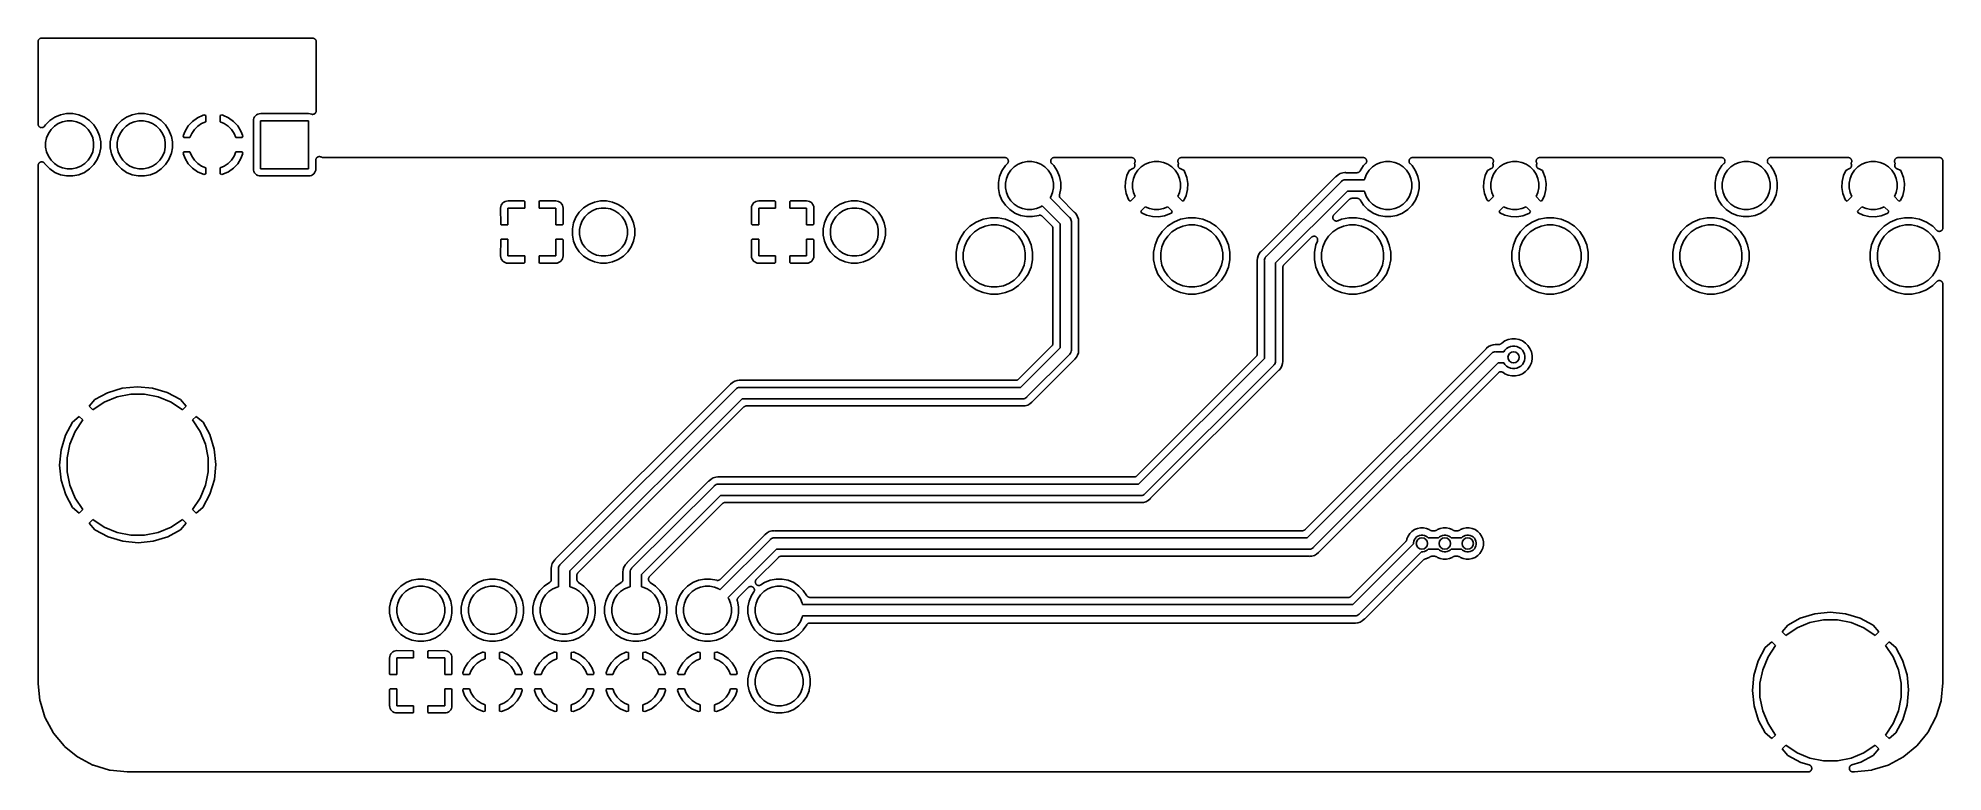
# Model space of a CAD drawing. Extents: x 76.5 to 144, y -85.9 to -59.9.
import ezdxf

# ---------------------------------------------------------------- set-up
doc = ezdxf.new("R2010")
doc.units = 0
doc.layers.add('BLACK', color=7, linetype='CONTINUOUS')

msp = doc.modelspace()

# ---------------------------------------------------------------- linework, layer by layer
at = {"layer": 'BLACK', "linetype": 'CONTINUOUS'}
for p, q in [((76.469, -59.9902), (76.4703, -59.9783)), ((76.469, -59.9911), (76.469, -59.9902)), ((76.469, -59.992), (76.469, -59.9911)), ((76.469, -59.9911), (76.469, -59.9911)), ((76.469, -59.9911), (76.469, -59.9911)), ((76.469, -62.9174), (76.469, -59.992)), ((76.4703, -59.9783), (76.4716, -59.9665)), ((76.4716, -59.9665), (76.4717, -59.966)), ((76.4717, -59.966), (76.4718, -59.9656)), ((76.4718, -59.9656), (76.4754, -59.9542)), ((76.4754, -59.9542), (76.4789, -59.9428)), ((76.4789, -59.9428), (76.4791, -59.9424)), ((76.4791, -59.9424), (76.4793, -59.942)), ((76.4793, -59.942), (76.485, -59.9315)), ((76.485, -59.9315), (76.4907, -59.921)), ((76.4907, -59.921), (76.491, -59.9206)), ((76.491, -59.9206), (76.4912, -59.9202)), ((76.4912, -59.9202), (76.4989, -59.9111)), ((76.4989, -59.9111), (76.5065, -59.9019)), ((76.5065, -59.9019), (76.5069, -59.9016)), ((76.5069, -59.9016), (76.5071, -59.9013)), ((76.5071, -59.9013), (76.5165, -59.8938)), ((76.5165, -59.8938), (76.5257, -59.8862)), ((76.5257, -59.8862), (76.5261, -59.886)), ((76.5261, -59.886), (76.5265, -59.8857)), ((76.5265, -59.8857), (76.5371, -59.8802)), ((76.5371, -59.8802), (76.5476, -59.8746)), ((76.5476, -59.8746), (76.548, -59.8745)), ((76.548, -59.8745), (76.5484, -59.8742)), ((76.5484, -59.8742), (76.5599, -59.8709)), ((76.5599, -59.8709), (76.5713, -59.8674)), ((76.5713, -59.8674), (76.5718, -59.8674)), ((76.5718, -59.8674), (76.5722, -59.8672)), ((76.5722, -59.8672), (76.5841, -59.8662)), ((76.5841, -59.8662), (76.596, -59.865)), ((76.596, -59.865), (86.198, -59.865)), ((86.198, -59.865), (86.1989, -59.865)), ((86.1989, -59.865), (86.1989, -59.865)), ((86.1989, -59.865), (86.1989, -59.865)), ((86.1989, -59.865), (86.1998, -59.865)), ((86.1998, -59.865), (86.2117, -59.8663)), ((86.2117, -59.8663), (86.2235, -59.8676)), ((86.2235, -59.8676), (86.224, -59.8677)), ((86.224, -59.8677), (86.2244, -59.8678)), ((86.2244, -59.8678), (86.2358, -59.8714)), ((86.2358, -59.8714), (86.2472, -59.8749)), ((86.2472, -59.8749), (86.2476, -59.8751)), ((86.2476, -59.8751), (86.248, -59.8753)), ((86.248, -59.8753), (86.2585, -59.881)), ((86.2585, -59.881), (86.269, -59.8867)), ((86.269, -59.8867), (86.2694, -59.887)), ((86.2694, -59.887), (86.2698, -59.8872)), ((86.2698, -59.8872), (86.2789, -59.8949)), ((86.2789, -59.8949), (86.2881, -59.9025)), ((86.2881, -59.9025), (86.2884, -59.9029)), ((86.2884, -59.9029), (86.2887, -59.9031)), ((86.2887, -59.9031), (86.2962, -59.9125)), ((86.2962, -59.9125), (86.3038, -59.9217)), ((86.3038, -59.9217), (86.304, -59.9221)), ((86.304, -59.9221), (86.3043, -59.9225)), ((86.3043, -59.9225), (86.3098, -59.9331)), ((86.3098, -59.9331), (86.3154, -59.9436)), ((86.3154, -59.9436), (86.3155, -59.944)), ((86.3155, -59.944), (86.3158, -59.9444)), ((86.3158, -59.9444), (86.3191, -59.9559)), ((86.3191, -59.9559), (86.3226, -59.9673)), ((86.3226, -59.9673), (86.3226, -59.9678)), ((86.3226, -59.9678), (86.3227, -59.9682)), ((86.3227, -59.9682), (86.3238, -59.9801)), ((86.3238, -59.9801), (86.325, -59.992)), ((86.325, -59.992), (86.325, -62.4446)), ((77.0641, -62.6716), (76.8832, -62.7925)), ((77.265, -62.5884), (77.0641, -62.6716)), ((77.4783, -62.546), (77.265, -62.5884)), ((77.6957, -62.546), (77.4783, -62.546)), ((77.909, -62.5884), (77.6957, -62.546)), ((78.1099, -62.6716), (77.909, -62.5884)), ((78.2908, -62.7925), (78.1099, -62.6716)), ((79.6041, -62.6716), (79.4232, -62.7925)), ((79.805, -62.5884), (79.6041, -62.6716)), ((80.0183, -62.546), (79.805, -62.5884)), ((80.2357, -62.546), (80.0183, -62.546)), ((80.449, -62.5884), (80.2357, -62.546)), ((80.6499, -62.6716), (80.449, -62.5884)), ((80.8308, -62.7925), (80.6499, -62.6716)), ((82.114, -62.6952), (81.9383, -62.8214)), ((82.3146, -62.604), (82.114, -62.6952)), ((82.349, -62.5935), (82.3146, -62.604)), ((82.413, -62.614), (82.349, -62.5935)), ((82.413, -62.8352), (82.413, -62.614)), ((82.985, -62.5935), (82.921, -62.614)), ((82.921, -62.614), (82.921, -62.8352)), ((83.0194, -62.604), (82.985, -62.5935)), ((83.22, -62.6952), (83.0194, -62.604)), ((83.3957, -62.8214), (83.22, -62.6952)), ((84.1067, -62.7502), (84.1012, -62.8062)), ((84.1212, -62.7023), (84.1067, -62.7502)), ((84.1448, -62.6582), (84.1212, -62.7023)), ((84.1765, -62.6195), (84.1448, -62.6582)), ((84.2152, -62.5878), (84.1765, -62.6195)), ((84.2593, -62.5642), (84.2152, -62.5878)), ((84.3072, -62.5497), (84.2593, -62.5642)), ((84.3632, -62.5442), (84.3072, -62.5497)), ((86.0508, -62.5442), (84.3632, -62.5442)), ((86.1068, -62.5497), (86.0508, -62.5442)), ((86.1611, -62.5662), (86.1068, -62.5497)), ((86.1669, -62.5673), (86.1611, -62.5662)), ((86.1725, -62.569), (86.1669, -62.5673)), ((86.179, -62.5697), (86.1725, -62.569)), ((86.1854, -62.571), (86.179, -62.5697)), ((86.1913, -62.571), (86.1854, -62.571)), ((86.1971, -62.5716), (86.1913, -62.571)), ((86.2037, -62.571), (86.1971, -62.5716)), ((86.2102, -62.571), (86.2037, -62.571)), ((86.216, -62.5699), (86.2102, -62.571)), ((86.2218, -62.5694), (86.216, -62.5699)), ((86.2281, -62.5675), (86.2218, -62.5694)), ((86.2345, -62.5663), (86.2281, -62.5675)), ((86.24, -62.564), (86.2345, -62.5663)), ((86.2456, -62.5624), (86.24, -62.564)), ((86.2514, -62.5593), (86.2456, -62.5624)), ((86.2575, -62.5568), (86.2514, -62.5593)), ((86.2624, -62.5536), (86.2575, -62.5568)), ((86.2675, -62.5509), (86.2624, -62.5536)), ((86.2727, -62.5468), (86.2675, -62.5509)), ((86.2781, -62.5431), (86.2727, -62.5468)), ((86.2823, -62.539), (86.2781, -62.5431)), ((86.2869, -62.5354), (86.2823, -62.539)), ((86.2911, -62.5303), (86.2869, -62.5354)), ((86.2958, -62.5257), (86.2911, -62.5303)), ((86.299, -62.5209), (86.2958, -62.5257)), ((86.3028, -62.5164), (86.299, -62.5209)), ((86.306, -62.5106), (86.3028, -62.5164)), ((86.3096, -62.5052), (86.306, -62.5106)), ((86.3119, -62.4998), (86.3096, -62.5052)), ((86.3147, -62.4947), (86.3119, -62.4998)), ((86.3167, -62.4884), (86.3147, -62.4947)), ((86.3193, -62.4823), (86.3167, -62.4884)), ((86.3205, -62.4766), (86.3193, -62.4823)), ((86.3222, -62.471), (86.3205, -62.4766)), ((86.323, -62.4645), (86.3222, -62.471)), ((86.3243, -62.4581), (86.323, -62.4645)), ((86.325, -62.4464), (86.3243, -62.4522)), ((86.3243, -62.4522), (86.3243, -62.4581)), ((86.325, -62.4446), (86.325, -62.4464)), ((76.4702, -62.9295), (76.469, -62.9174)), ((76.4714, -62.9417), (76.4702, -62.9295)), ((76.4714, -62.9419), (76.4714, -62.9417)), ((76.4714, -62.9421), (76.4714, -62.9419)), ((76.475, -62.9538), (76.4714, -62.9421)), ((76.4785, -62.9655), (76.475, -62.9538)), ((76.4785, -62.9656), (76.4785, -62.9655)), ((76.4786, -62.9658), (76.4785, -62.9656)), ((76.4844, -62.9767), (76.4786, -62.9658)), ((76.49, -62.9874), (76.4844, -62.9767)), ((76.4901, -62.9875), (76.49, -62.9874)), ((76.4902, -62.9877), (76.4901, -62.9875)), ((76.4981, -62.9973), (76.4902, -62.9877)), ((76.5057, -63.0066), (76.4981, -62.9973)), ((76.5058, -63.0068), (76.5057, -63.0066)), ((76.5059, -63.0069), (76.5058, -63.0068)), ((76.5153, -63.0147), (76.5059, -63.0069)), ((76.5247, -63.0225), (76.5153, -63.0147)), ((76.5249, -63.0226), (76.5247, -63.0225)), ((76.525, -63.0227), (76.5249, -63.0226)), ((76.5359, -63.0286), (76.525, -63.0227)), ((76.5465, -63.0343), (76.5359, -63.0286)), ((76.5466, -63.0344), (76.5465, -63.0343)), ((76.5468, -63.0345), (76.5466, -63.0344)), ((76.5585, -63.0381), (76.5468, -63.0345)), ((76.5701, -63.0417), (76.5585, -63.0381)), ((76.5703, -63.0418), (76.5701, -63.0417)), ((76.5705, -63.0418), (76.5703, -63.0418)), ((76.5827, -63.0431), (76.5705, -63.0418)), ((76.5948, -63.0444), (76.5827, -63.0431)), ((76.5949, -63.0444), (76.5948, -63.0444)), ((76.5951, -63.0444), (76.5949, -63.0444)), ((76.6073, -63.0433), (76.5951, -63.0444)), ((76.6195, -63.0422), (76.6073, -63.0433)), ((76.6196, -63.0422), (76.6195, -63.0422)), ((76.6198, -63.0421), (76.6196, -63.0422)), ((76.6315, -63.0387), (76.6198, -63.0421)), ((76.6433, -63.0353), (76.6315, -63.0387)), ((76.6434, -63.0352), (76.6433, -63.0353)), ((76.6436, -63.0351), (76.6434, -63.0352)), ((76.6545, -63.0295), (76.6436, -63.0351)), ((76.6653, -63.0238), (76.6545, -63.0295)), ((76.6654, -63.0237), (76.6653, -63.0238)), ((76.6655, -63.0237), (76.6654, -63.0237)), ((76.6749, -63.0161), (76.6655, -63.0237)), ((76.6846, -63.0084), (76.6749, -63.0161)), ((76.6847, -63.0082), (76.6846, -63.0084)), ((76.6849, -63.0081), (76.6847, -63.0082)), ((76.6925, -62.9991), (76.6849, -63.0081)), ((76.7006, -62.9894), (76.6925, -62.9991)), ((76.7008, -62.9892), (76.7006, -62.9894)), ((76.7016, -62.988), (76.7008, -62.9891)), ((76.7008, -62.9891), (76.7008, -62.9891)), ((76.7008, -62.9891), (76.7008, -62.9892)), ((76.7295, -62.9462), (76.7016, -62.988)), ((76.8832, -62.7925), (76.7295, -62.9462)), ((76.737, -63.5663), (76.7697, -63.4021)), ((76.7697, -63.4021), (76.8337, -63.2474)), ((76.8337, -63.2474), (76.9268, -63.1082)), ((76.9268, -63.1082), (77.0452, -62.9898)), ((77.0452, -62.9898), (77.1844, -62.8967)), ((77.1844, -62.8967), (77.3391, -62.8327)), ((77.3391, -62.8327), (77.5033, -62.8)), ((77.5033, -62.8), (77.6707, -62.8)), ((77.6707, -62.8), (77.8349, -62.8327)), ((77.8349, -62.8327), (77.9896, -62.8967)), ((77.9896, -62.8967), (78.1288, -62.9898)), ((78.1288, -62.9898), (78.2472, -63.1082)), ((78.2472, -63.1082), (78.3403, -63.2474)), ((78.4445, -62.9462), (78.2908, -62.7925)), ((78.3403, -63.2474), (78.4043, -63.4021)), ((78.4043, -63.4021), (78.437, -63.5663)), ((78.5654, -63.1271), (78.4445, -62.9462)), ((78.6486, -63.328), (78.5654, -63.1271)), ((78.691, -63.5413), (78.6486, -63.328)), ((79.0654, -63.328), (79.023, -63.5413)), ((79.1486, -63.1271), (79.0654, -63.328)), ((79.2695, -62.9462), (79.1486, -63.1271)), ((79.4232, -62.7925), (79.2695, -62.9462)), ((79.277, -63.5663), (79.3097, -63.4021)), ((79.3097, -63.4021), (79.3737, -63.2474)), ((79.3737, -63.2474), (79.4668, -63.1082)), ((79.4668, -63.1082), (79.5852, -62.9898)), ((79.5852, -62.9898), (79.7244, -62.8967)), ((79.7244, -62.8967), (79.8791, -62.8327)), ((79.8791, -62.8327), (80.0433, -62.8)), ((80.0433, -62.8), (80.2107, -62.8)), ((80.2107, -62.8), (80.3749, -62.8327)), ((80.3749, -62.8327), (80.5296, -62.8967)), ((80.5296, -62.8967), (80.6688, -62.9898)), ((80.6688, -62.9898), (80.7872, -63.1082)), ((80.7872, -63.1082), (80.8803, -63.2474)), ((80.9845, -62.9462), (80.8308, -62.7925)), ((80.8803, -63.2474), (80.9443, -63.4021)), ((80.9443, -63.4021), (80.977, -63.5663)), ((81.1054, -63.1271), (80.9845, -62.9462)), ((81.1886, -63.328), (81.1054, -63.1271)), ((81.1945, -63.3578), (81.1886, -63.328)), ((81.231, -63.5413), (81.1945, -63.3578)), ((81.6767, -63.1633), (81.6118, -63.3365)), ((81.6118, -63.3365), (81.6307, -63.396)), ((81.6307, -63.396), (81.8522, -63.396)), ((81.7907, -62.9795), (81.6767, -63.1633)), ((81.9383, -62.8214), (81.7907, -62.9795)), ((81.8522, -63.396), (81.9137, -63.2474)), ((81.9137, -63.2474), (82.0068, -63.1082)), ((82.0068, -63.1082), (82.1252, -62.9898)), ((82.1252, -62.9898), (82.2644, -62.8967)), ((82.2644, -62.8967), (82.413, -62.8352)), ((82.921, -62.8352), (83.0696, -62.8967)), ((83.0696, -62.8967), (83.2088, -62.9898)), ((83.2088, -62.9898), (83.3272, -63.1082)), ((83.3272, -63.1082), (83.4203, -63.2474)), ((83.5433, -62.9795), (83.3957, -62.8214)), ((83.4203, -63.2474), (83.4818, -63.396)), ((83.4818, -63.396), (83.7033, -63.396)), ((83.6573, -63.1633), (83.5433, -62.9795)), ((83.7222, -63.3365), (83.6573, -63.1633)), ((83.7033, -63.396), (83.7222, -63.3365)), ((84.1012, -62.8062), (84.1012, -64.4938)), ((84.357, -64.5), (84.357, -62.8)), ((84.357, -62.8), (86.057, -62.8)), ((86.057, -62.8), (86.057, -64.5)), ((76.737, -63.7337), (76.737, -63.5663)), ((76.7697, -63.8979), (76.737, -63.7337)), ((76.8337, -64.0526), (76.7697, -63.8979)), ((76.9268, -64.1918), (76.8337, -64.0526)), ((78.3403, -64.0526), (78.2472, -64.1918)), ((78.4043, -63.8979), (78.3403, -64.0526)), ((78.437, -63.7337), (78.4043, -63.8979)), ((78.437, -63.5663), (78.437, -63.7337)), ((78.5654, -64.1729), (78.6486, -63.972)), ((78.6486, -63.972), (78.691, -63.7587)), ((78.691, -63.7587), (78.691, -63.5413)), ((79.023, -63.5413), (79.023, -63.7587)), ((79.023, -63.7587), (79.0654, -63.972)), ((79.0654, -63.972), (79.1486, -64.1729)), ((79.277, -63.7337), (79.277, -63.5663)), ((79.3097, -63.8979), (79.277, -63.7337)), ((79.3737, -64.0526), (79.3097, -63.8979)), ((79.4668, -64.1918), (79.3737, -64.0526)), ((80.8803, -64.0526), (80.7872, -64.1918)), ((80.9443, -63.8979), (80.8803, -64.0526)), ((80.977, -63.7337), (80.9443, -63.8979)), ((80.977, -63.5663), (80.977, -63.7337)), ((81.1054, -64.1729), (81.1886, -63.972)), ((81.1886, -63.972), (81.1945, -63.9422)), ((81.1945, -63.9422), (81.231, -63.7587)), ((81.1945, -63.9422), (81.1945, -63.9422)), ((81.231, -63.7587), (81.231, -63.5413)), ((81.6307, -63.904), (81.6118, -63.9635)), ((81.6118, -63.9635), (81.6767, -64.1367)), ((81.8522, -63.904), (81.6307, -63.904)), ((81.6767, -64.1367), (81.7907, -64.3205)), ((81.9137, -64.0526), (81.8522, -63.904)), ((82.0068, -64.1918), (81.9137, -64.0526)), ((83.4203, -64.0526), (83.3272, -64.1918)), ((83.4818, -63.904), (83.4203, -64.0526)), ((83.7033, -63.904), (83.4818, -63.904)), ((83.5433, -64.3205), (83.6573, -64.1367)), ((83.6573, -64.1367), (83.7222, -63.9635)), ((83.7222, -63.9635), (83.7033, -63.904)), ((86.326, -64.1414), (86.3283, -64.136)), ((86.3283, -64.136), (86.3319, -64.1306)), ((86.3319, -64.1306), (86.3351, -64.1249)), ((86.3351, -64.1249), (86.3388, -64.1203)), ((86.3388, -64.1203), (86.3422, -64.1155)), ((86.3422, -64.1155), (86.3468, -64.1109)), ((86.3468, -64.1109), (86.351, -64.1059)), ((86.351, -64.1059), (86.3556, -64.1022)), ((86.3556, -64.1022), (86.3598, -64.098)), ((86.3598, -64.098), (86.3652, -64.0944)), ((86.3652, -64.0944), (86.3703, -64.0903)), ((86.3703, -64.0903), (86.3755, -64.0876)), ((86.3755, -64.0876), (86.3805, -64.0844)), ((86.3805, -64.0844), (86.3865, -64.0819)), ((86.3865, -64.0819), (86.3923, -64.0789)), ((86.3923, -64.0789), (86.3979, -64.0772)), ((86.3979, -64.0772), (86.4034, -64.075)), ((86.4034, -64.075), (86.4098, -64.0737)), ((86.4098, -64.0737), (86.416, -64.0719)), ((86.416, -64.0719), (86.4219, -64.0713)), ((86.4219, -64.0713), (86.4277, -64.0702)), ((86.4277, -64.0702), (86.4342, -64.0702)), ((86.4342, -64.0702), (86.4407, -64.0696)), ((86.4407, -64.0696), (86.4466, -64.0702)), ((86.4466, -64.0702), (86.4525, -64.0702)), ((86.4525, -64.0702), (86.4589, -64.0715)), ((86.4589, -64.0715), (86.4654, -64.0722)), ((86.4654, -64.0722), (86.471, -64.074)), ((86.471, -64.074), (86.4768, -64.0751)), ((86.4768, -64.0751), (86.4828, -64.0776)), ((86.4828, -64.0776), (86.4891, -64.0795)), ((86.4891, -64.0795), (86.4939, -64.0822)), ((86.4939, -64.0822), (86.5493, -64.099)), ((86.5493, -64.099), (86.5965, -64.1036)), ((86.5965, -64.1036), (86.5965, -64.1036)), ((86.5965, -64.1036), (86.604, -64.1043)), ((86.604, -64.1043), (86.6115, -64.1036)), ((86.6115, -64.1036), (86.6133, -64.1034)), ((86.6133, -64.1034), (86.6186, -64.1035)), ((86.6186, -64.1035), (86.6239, -64.103)), ((86.6239, -64.103), (110.733, -64.103)), ((110.733, -64.103), (110.734, -64.103)), ((110.734, -64.103), (110.734, -64.103)), ((110.734, -64.103), (110.734, -64.103)), ((110.734, -64.103), (110.735, -64.103)), ((110.735, -64.103), (110.747, -64.1044)), ((110.747, -64.1044), (110.759, -64.1057)), ((110.759, -64.1057), (110.759, -64.1058)), ((110.759, -64.1058), (110.76, -64.1058)), ((110.76, -64.1058), (110.771, -64.1095)), ((110.771, -64.1095), (110.783, -64.1131)), ((110.783, -64.1131), (110.783, -64.1132)), ((110.783, -64.1132), (110.783, -64.1133)), ((110.783, -64.1133), (110.794, -64.1192)), ((110.794, -64.1192), (110.804, -64.125)), ((110.804, -64.125), (110.805, -64.1251)), ((110.805, -64.1251), (110.805, -64.1252)), ((110.805, -64.1252), (110.814, -64.133)), ((110.814, -64.133), (110.824, -64.1408)), ((112.398, -64.1396), (112.407, -64.1319)), ((112.407, -64.1319), (112.417, -64.1242)), ((112.417, -64.124), (112.428, -64.1183)), ((112.417, -64.1241), (112.417, -64.124)), ((112.417, -64.1242), (112.417, -64.1241)), ((112.428, -64.1183), (112.439, -64.1126)), ((112.439, -64.1124), (112.451, -64.109)), ((112.439, -64.1125), (112.439, -64.1124)), ((112.439, -64.1126), (112.439, -64.1125)), ((112.451, -64.109), (112.462, -64.1054)), ((112.462, -64.1054), (112.463, -64.1053)), ((112.462, -64.1054), (112.462, -64.1054)), ((112.463, -64.1053), (112.475, -64.1042)), ((112.475, -64.1042), (112.487, -64.103)), ((112.487, -64.103), (115.226, -64.103)), ((115.226, -64.103), (115.227, -64.103)), ((115.227, -64.103), (115.227, -64.103)), ((115.227, -64.103), (115.227, -64.103)), ((115.227, -64.103), (115.227, -64.103)), ((115.227, -64.103), (115.24, -64.1044)), ((115.24, -64.1044), (115.252, -64.1057)), ((115.252, -64.1057), (115.252, -64.1058)), ((115.252, -64.1058), (115.252, -64.1058)), ((115.252, -64.1058), (115.264, -64.1095)), ((115.264, -64.1095), (115.275, -64.1131)), ((115.275, -64.1131), (115.275, -64.1132)), ((115.275, -64.1132), (115.276, -64.1133)), ((115.276, -64.1133), (115.286, -64.1192)), ((115.286, -64.1192), (115.297, -64.125)), ((115.297, -64.125), (115.297, -64.1251)), ((115.297, -64.1251), (115.297, -64.1252)), ((115.297, -64.1252), (115.307, -64.1332)), ((115.307, -64.1332), (115.316, -64.1408)), ((116.905, -64.1396), (116.915, -64.1319)), ((116.915, -64.1319), (116.924, -64.1242)), ((116.924, -64.1241), (116.925, -64.124)), ((116.924, -64.1242), (116.924, -64.1241)), ((116.925, -64.124), (116.935, -64.1183)), ((116.935, -64.1183), (116.946, -64.1126)), ((116.946, -64.1124), (116.958, -64.109)), ((116.946, -64.1125), (116.946, -64.1124)), ((116.946, -64.1126), (116.946, -64.1125)), ((116.958, -64.109), (116.97, -64.1054)), ((116.97, -64.1053), (116.982, -64.1042)), ((116.97, -64.1054), (116.97, -64.1053)), ((116.97, -64.1054), (116.97, -64.1054)), ((116.982, -64.1042), (116.994, -64.103)), ((116.994, -64.103), (123.433, -64.103)), ((123.433, -64.103), (123.434, -64.103)), ((123.434, -64.103), (123.434, -64.103)), ((123.434, -64.103), (123.434, -64.103)), ((123.434, -64.103), (123.435, -64.103)), ((123.435, -64.103), (123.447, -64.1044)), ((123.447, -64.1044), (123.459, -64.1057)), ((123.459, -64.1057), (123.459, -64.1058)), ((123.459, -64.1058), (123.46, -64.1058)), ((123.46, -64.1058), (123.471, -64.1095)), ((123.471, -64.1095), (123.483, -64.1131)), ((123.483, -64.1131), (123.483, -64.1132)), ((123.483, -64.1132), (123.483, -64.1133)), ((123.483, -64.1133), (123.494, -64.1192)), ((123.494, -64.1192), (123.504, -64.125)), ((123.504, -64.125), (123.505, -64.1251)), ((123.505, -64.1251), (123.505, -64.1252)), ((123.505, -64.1252), (123.514, -64.133)), ((123.514, -64.133), (123.524, -64.1408)), ((125.098, -64.1396), (125.107, -64.1319)), ((125.107, -64.1319), (125.117, -64.1242)), ((125.117, -64.124), (125.128, -64.1183)), ((125.117, -64.1241), (125.117, -64.124)), ((125.117, -64.1242), (125.117, -64.1241)), ((125.128, -64.1183), (125.139, -64.1126)), ((125.139, -64.1124), (125.151, -64.109)), ((125.139, -64.1125), (125.139, -64.1124)), ((125.139, -64.1126), (125.139, -64.1125)), ((125.151, -64.109), (125.162, -64.1054)), ((125.162, -64.1054), (125.163, -64.1053)), ((125.162, -64.1054), (125.162, -64.1054)), ((125.163, -64.1053), (125.175, -64.1042)), ((125.175, -64.1042), (125.187, -64.103)), ((125.187, -64.103), (127.926, -64.103)), ((127.926, -64.103), (127.927, -64.103)), ((127.927, -64.103), (127.927, -64.103)), ((127.927, -64.103), (127.927, -64.103)), ((127.927, -64.103), (127.927, -64.103)), ((127.927, -64.103), (127.94, -64.1044)), ((127.94, -64.1044), (127.952, -64.1057)), ((127.952, -64.1057), (127.952, -64.1058)), ((127.952, -64.1058), (127.952, -64.1058)), ((127.952, -64.1058), (127.964, -64.1095)), ((127.964, -64.1095), (127.975, -64.1131)), ((127.975, -64.1131), (127.975, -64.1132)), ((127.975, -64.1132), (127.976, -64.1133)), ((127.976, -64.1133), (127.986, -64.1192)), ((127.986, -64.1192), (127.997, -64.125)), ((127.997, -64.125), (127.997, -64.1251)), ((127.997, -64.1251), (127.997, -64.1252)), ((127.997, -64.1252), (128.007, -64.1332)), ((128.007, -64.1332), (128.016, -64.1408)), ((129.605, -64.1396), (129.615, -64.1319)), ((129.615, -64.1319), (129.624, -64.1242)), ((129.624, -64.1241), (129.625, -64.124)), ((129.624, -64.1242), (129.624, -64.1241)), ((129.625, -64.124), (129.635, -64.1183)), ((129.635, -64.1183), (129.646, -64.1126)), ((129.646, -64.1124), (129.658, -64.109)), ((129.646, -64.1125), (129.646, -64.1124)), ((129.646, -64.1126), (129.646, -64.1125)), ((129.658, -64.109), (129.67, -64.1054)), ((129.67, -64.1053), (129.682, -64.1042)), ((129.67, -64.1054), (129.67, -64.1053)), ((129.67, -64.1054), (129.67, -64.1054)), ((129.682, -64.1042), (129.694, -64.103)), ((129.694, -64.103), (136.133, -64.103)), ((136.133, -64.103), (136.134, -64.103)), ((136.134, -64.103), (136.134, -64.103)), ((136.134, -64.103), (136.134, -64.103)), ((136.134, -64.103), (136.135, -64.103)), ((136.135, -64.103), (136.147, -64.1044)), ((136.147, -64.1044), (136.159, -64.1057)), ((136.159, -64.1057), (136.159, -64.1058)), ((136.159, -64.1058), (136.16, -64.1058)), ((136.16, -64.1058), (136.171, -64.1095)), ((136.171, -64.1095), (136.183, -64.1131)), ((136.183, -64.1131), (136.183, -64.1132)), ((136.183, -64.1132), (136.183, -64.1133)), ((136.183, -64.1133), (136.194, -64.1192)), ((136.194, -64.1192), (136.204, -64.125)), ((136.204, -64.125), (136.205, -64.1251)), ((136.205, -64.1251), (136.205, -64.1252)), ((136.205, -64.1252), (136.214, -64.133)), ((136.214, -64.133), (136.224, -64.1408)), ((137.798, -64.1396), (137.807, -64.1319)), ((137.807, -64.1319), (137.817, -64.1242)), ((137.817, -64.124), (137.828, -64.1183)), ((137.817, -64.1241), (137.817, -64.124)), ((137.817, -64.1242), (137.817, -64.1241)), ((137.828, -64.1183), (137.839, -64.1126)), ((137.839, -64.1124), (137.851, -64.109)), ((137.839, -64.1125), (137.839, -64.1124)), ((137.839, -64.1126), (137.839, -64.1125)), ((137.851, -64.109), (137.862, -64.1054)), ((137.862, -64.1054), (137.863, -64.1053)), ((137.862, -64.1054), (137.862, -64.1054)), ((137.863, -64.1053), (137.875, -64.1042)), ((137.875, -64.1042), (137.887, -64.103)), ((137.887, -64.103), (140.626, -64.103)), ((140.626, -64.103), (140.627, -64.103)), ((140.627, -64.103), (140.627, -64.103)), ((140.627, -64.103), (140.627, -64.103)), ((140.627, -64.103), (140.627, -64.103)), ((140.627, -64.103), (140.64, -64.1044)), ((140.64, -64.1044), (140.652, -64.1057)), ((140.652, -64.1057), (140.652, -64.1058)), ((140.652, -64.1058), (140.652, -64.1058)), ((140.652, -64.1058), (140.664, -64.1095)), ((140.664, -64.1095), (140.675, -64.1131)), ((140.675, -64.1131), (140.675, -64.1132)), ((140.675, -64.1132), (140.676, -64.1133)), ((140.676, -64.1133), (140.686, -64.1192)), ((140.686, -64.1192), (140.697, -64.125)), ((140.697, -64.125), (140.697, -64.1251)), ((140.697, -64.1251), (140.697, -64.1252)), ((140.697, -64.1252), (140.707, -64.1332)), ((140.707, -64.1332), (140.716, -64.1408)), ((142.305, -64.1396), (142.315, -64.1319)), ((142.315, -64.1319), (142.324, -64.1242)), ((142.324, -64.1241), (142.325, -64.124)), ((142.324, -64.1242), (142.324, -64.1241)), ((142.325, -64.124), (142.335, -64.1183)), ((142.335, -64.1183), (142.346, -64.1126)), ((142.346, -64.1124), (142.358, -64.109)), ((142.346, -64.1125), (142.346, -64.1124)), ((142.346, -64.1126), (142.346, -64.1125)), ((142.358, -64.109), (142.37, -64.1054)), ((142.37, -64.1053), (142.382, -64.1042)), ((142.37, -64.1054), (142.37, -64.1053)), ((142.37, -64.1054), (142.37, -64.1054)), ((142.382, -64.1042), (142.394, -64.103)), ((142.394, -64.103), (143.856, -64.103)), ((143.856, -64.103), (143.857, -64.103)), ((143.857, -64.103), (143.857, -64.103)), ((143.857, -64.103), (143.857, -64.103)), ((143.857, -64.103), (143.858, -64.103)), ((143.858, -64.103), (143.87, -64.1043)), ((143.87, -64.1043), (143.882, -64.1056)), ((143.882, -64.1056), (143.882, -64.1057)), ((143.882, -64.1057), (143.882, -64.1058)), ((143.882, -64.1058), (143.894, -64.1094)), ((143.894, -64.1094), (143.905, -64.1129)), ((143.905, -64.1129), (143.906, -64.1131)), ((143.906, -64.1131), (143.906, -64.1133)), ((143.906, -64.1133), (143.916, -64.119)), ((143.916, -64.119), (143.927, -64.1247)), ((143.927, -64.1247), (143.927, -64.125)), ((143.927, -64.125), (143.928, -64.1252)), ((143.928, -64.1252), (143.937, -64.1329)), ((143.937, -64.1329), (143.946, -64.1405)), ((76.469, -64.3808), (76.4704, -64.3685)), ((76.469, -64.3811), (76.469, -64.3808)), ((76.469, -64.3812), (76.469, -64.3811)), ((76.469, -64.3826), (76.469, -64.3812)), ((76.469, -64.3812), (76.469, -64.3812)), ((76.469, -82.7461), (76.469, -64.3826)), ((76.4704, -64.3685), (76.4717, -64.3565)), ((76.4717, -64.3565), (76.4718, -64.3564)), ((76.4718, -64.3562), (76.4755, -64.3445)), ((76.4718, -64.3564), (76.4718, -64.3562)), ((76.4755, -64.3445), (76.4791, -64.3329)), ((76.4791, -64.3329), (76.4792, -64.3327)), ((76.4792, -64.3327), (76.4793, -64.3326)), ((76.4793, -64.3326), (76.4851, -64.3219)), ((76.4851, -64.3219), (76.491, -64.3111)), ((76.491, -64.3111), (76.4911, -64.311)), ((76.4911, -64.311), (76.4912, -64.3109)), ((76.4912, -64.3109), (76.4991, -64.3015)), ((76.4991, -64.3015), (76.5069, -64.2921)), ((76.5069, -64.2921), (76.507, -64.292)), ((76.507, -64.292), (76.5071, -64.2919)), ((76.5071, -64.2919), (76.5169, -64.284)), ((76.5169, -64.284), (76.5262, -64.2765)), ((76.5262, -64.2765), (76.5263, -64.2764)), ((76.5263, -64.2764), (76.5265, -64.2763)), ((76.5265, -64.2763), (76.5373, -64.2707)), ((76.5373, -64.2707), (76.5481, -64.265)), ((76.5481, -64.265), (76.5483, -64.2649)), ((76.5483, -64.2649), (76.5484, -64.2649)), ((76.5484, -64.2649), (76.56, -64.2614)), ((76.56, -64.2614), (76.5719, -64.2579)), ((76.5719, -64.2579), (76.572, -64.2579)), ((76.572, -64.2579), (76.5722, -64.2579)), ((76.5722, -64.2579), (76.5842, -64.2568)), ((76.5842, -64.2568), (76.5966, -64.2556)), ((76.5966, -64.2556), (76.5967, -64.2556)), ((76.5967, -64.2556), (76.5969, -64.2556)), ((76.5969, -64.2556), (76.6089, -64.2569)), ((76.6089, -64.2569), (76.6212, -64.2581)), ((76.6212, -64.2581), (76.6214, -64.2582)), ((76.6214, -64.2582), (76.6215, -64.2582)), ((76.6215, -64.2582), (76.6332, -64.2618)), ((76.6332, -64.2618), (76.6449, -64.2654)), ((76.6449, -64.2654), (76.6451, -64.2655)), ((76.6451, -64.2655), (76.6452, -64.2655)), ((76.6452, -64.2655), (76.6561, -64.2714)), ((76.6561, -64.2714), (76.6667, -64.2771)), ((76.6667, -64.2771), (76.6669, -64.2772)), ((76.6669, -64.2772), (76.667, -64.2773)), ((76.667, -64.2773), (76.6765, -64.2852)), ((76.6765, -64.2852), (76.6859, -64.2929)), ((76.6859, -64.2929), (76.686, -64.293)), ((76.686, -64.293), (76.6861, -64.2931)), ((76.6861, -64.2931), (76.6939, -64.3026)), ((76.6939, -64.3026), (76.7016, -64.312)), ((76.7016, -64.312), (76.7295, -64.3538)), ((76.7295, -64.3538), (76.8832, -64.5075)), ((76.8832, -64.5075), (77.0641, -64.6284)), ((77.0452, -64.3102), (76.9268, -64.1918)), ((77.1844, -64.4033), (77.0452, -64.3102)), ((77.0641, -64.6284), (77.265, -64.7116)), ((77.3391, -64.4673), (77.1844, -64.4033)), ((77.265, -64.7116), (77.4783, -64.754)), ((77.5033, -64.5), (77.3391, -64.4673)), ((77.4783, -64.754), (77.6957, -64.754)), ((77.6707, -64.5), (77.5033, -64.5)), ((77.8349, -64.4673), (77.6707, -64.5)), ((77.6957, -64.754), (77.909, -64.7116)), ((77.9896, -64.4033), (77.8349, -64.4673)), ((77.909, -64.7116), (78.1099, -64.6284)), ((78.1288, -64.3102), (77.9896, -64.4033)), ((78.1099, -64.6284), (78.2908, -64.5075)), ((78.2472, -64.1918), (78.1288, -64.3102)), ((78.2908, -64.5075), (78.4445, -64.3538)), ((78.4445, -64.3538), (78.5654, -64.1729)), ((79.1486, -64.1729), (79.2695, -64.3538)), ((79.2695, -64.3538), (79.4232, -64.5075)), ((79.4232, -64.5075), (79.6041, -64.6284)), ((79.5852, -64.3102), (79.4668, -64.1918)), ((79.7244, -64.4033), (79.5852, -64.3102)), ((79.6041, -64.6284), (79.805, -64.7116)), ((79.8791, -64.4673), (79.7244, -64.4033)), ((79.805, -64.7116), (80.0183, -64.754)), ((80.0433, -64.5), (79.8791, -64.4673)), ((80.0183, -64.754), (80.2357, -64.754)), ((80.2107, -64.5), (80.0433, -64.5)), ((80.3749, -64.4673), (80.2107, -64.5)), ((80.2357, -64.754), (80.449, -64.7116)), ((80.5296, -64.4033), (80.3749, -64.4673)), ((80.449, -64.7116), (80.6499, -64.6284)), ((80.6688, -64.3102), (80.5296, -64.4033)), ((80.6499, -64.6284), (80.8308, -64.5075)), ((80.7872, -64.1918), (80.6688, -64.3102)), ((80.8308, -64.5075), (80.9845, -64.3538)), ((80.9845, -64.3538), (81.1054, -64.1729)), ((81.7907, -64.3205), (81.9383, -64.4786)), ((81.9383, -64.4786), (82.114, -64.6048)), ((82.1252, -64.3102), (82.0068, -64.1918)), ((82.114, -64.6048), (82.3146, -64.696)), ((82.2644, -64.4033), (82.1252, -64.3102)), ((82.413, -64.4648), (82.2644, -64.4033)), ((82.3146, -64.696), (82.349, -64.7065)), ((82.349, -64.7065), (82.413, -64.686)), ((82.413, -64.686), (82.413, -64.4648)), ((83.0696, -64.4033), (82.921, -64.4648)), ((82.921, -64.4648), (82.921, -64.686)), ((82.921, -64.686), (82.985, -64.7065)), ((82.985, -64.7065), (83.0194, -64.696)), ((83.0194, -64.696), (83.22, -64.6048)), ((83.2088, -64.3102), (83.0696, -64.4033)), ((83.3272, -64.1918), (83.2088, -64.3102)), ((83.22, -64.6048), (83.3957, -64.4786)), ((83.3957, -64.4786), (83.5433, -64.3205)), ((84.1012, -64.4938), (84.1067, -64.5498)), ((84.1067, -64.5498), (84.1212, -64.5977)), ((84.1212, -64.5977), (84.1448, -64.6418)), ((84.1448, -64.6418), (84.1765, -64.6805)), ((84.1765, -64.6805), (84.2152, -64.7122)), ((84.2152, -64.7122), (84.2593, -64.7358)), ((84.2593, -64.7358), (84.3072, -64.7503)), ((84.3072, -64.7503), (84.3632, -64.7558)), ((86.057, -64.5), (84.357, -64.5)), ((84.3632, -64.7558), (86.0508, -64.7558)), ((86.0508, -64.7558), (86.1068, -64.7503)), ((86.1068, -64.7503), (86.1547, -64.7358)), ((86.1547, -64.7358), (86.1988, -64.7122)), ((86.1988, -64.7122), (86.2375, -64.6805)), ((86.2375, -64.6805), (86.2692, -64.6418)), ((86.2692, -64.6418), (86.2928, -64.5977)), ((86.2928, -64.5977), (86.3073, -64.5498)), ((86.3073, -64.5498), (86.3128, -64.4938)), ((86.3128, -64.1966), (86.3129, -64.1948)), ((86.3128, -64.4938), (86.3128, -64.1966)), ((86.3129, -64.1948), (86.3135, -64.189)), ((86.3135, -64.189), (86.3136, -64.1831)), ((86.3136, -64.1831), (86.3149, -64.1767)), ((86.3149, -64.1767), (86.3156, -64.1702)), ((86.3156, -64.1702), (86.3174, -64.1646)), ((86.3174, -64.1646), (86.3186, -64.1588)), ((86.3186, -64.1588), (86.3211, -64.1528)), ((86.3211, -64.1528), (86.3231, -64.1466)), ((86.3231, -64.1466), (86.326, -64.1414)), ((110.548, -64.772), (110.506, -64.9853)), ((110.632, -64.5711), (110.548, -64.772)), ((110.752, -64.3902), (110.632, -64.5711)), ((110.823, -64.3198), (110.752, -64.3902)), ((110.793, -64.8461), (110.857, -64.6914)), ((110.831, -64.3104), (110.823, -64.3198)), ((110.824, -64.1408), (110.824, -64.141)), ((110.824, -64.141), (110.824, -64.1411)), ((110.824, -64.1411), (110.831, -64.1505)), ((110.831, -64.1505), (110.839, -64.1601)), ((110.838, -64.301), (110.831, -64.3104)), ((110.839, -64.3006), (110.838, -64.3008)), ((110.838, -64.3008), (110.838, -64.301)), ((110.839, -64.1601), (110.839, -64.1603)), ((110.839, -64.1603), (110.839, -64.1605)), ((110.839, -64.1605), (110.845, -64.1712)), ((110.844, -64.2901), (110.839, -64.3006)), ((110.85, -64.2792), (110.844, -64.2901)), ((110.845, -64.1712), (110.851, -64.182)), ((110.854, -64.2673), (110.85, -64.2788)), ((110.85, -64.2788), (110.85, -64.279)), ((110.85, -64.279), (110.85, -64.2792)), ((110.851, -64.182), (110.851, -64.1822)), ((110.851, -64.1822), (110.851, -64.1824)), ((110.851, -64.1824), (110.854, -64.1941)), ((110.854, -64.1941), (110.858, -64.2058)), ((110.858, -64.2555), (110.854, -64.2673)), ((110.857, -64.6914), (110.95, -64.5522)), ((110.858, -64.2058), (110.858, -64.206)), ((110.858, -64.206), (110.858, -64.2062)), ((110.858, -64.2062), (110.859, -64.2183)), ((110.859, -64.243), (110.858, -64.2551)), ((110.858, -64.2551), (110.858, -64.2553)), ((110.858, -64.2553), (110.858, -64.2555)), ((110.859, -64.2183), (110.86, -64.2304)), ((110.86, -64.2309), (110.859, -64.243)), ((110.86, -64.2304), (110.86, -64.2307)), ((110.86, -64.2307), (110.86, -64.2309)), ((110.95, -64.5522), (111.068, -64.4338)), ((111.068, -64.4338), (111.207, -64.3407)), ((111.207, -64.3407), (111.362, -64.2767)), ((111.362, -64.2767), (111.526, -64.244)), ((111.526, -64.244), (111.694, -64.244)), ((111.694, -64.244), (111.858, -64.2767)), ((111.858, -64.2767), (112.013, -64.3407)), ((112.013, -64.3407), (112.152, -64.4338)), ((112.152, -64.4338), (112.27, -64.5522)), ((112.27, -64.5522), (112.363, -64.6914)), ((112.36, -64.2287), (112.361, -64.2166)), ((112.36, -64.2289), (112.36, -64.2287)), ((112.36, -64.2291), (112.36, -64.2289)), ((112.361, -64.2412), (112.36, -64.2291)), ((112.361, -64.2166), (112.362, -64.2045)), ((112.362, -64.2534), (112.361, -64.2412)), ((112.362, -64.2045), (112.363, -64.2043)), ((112.362, -64.2536), (112.362, -64.2534)), ((112.362, -64.2538), (112.362, -64.2536)), ((112.366, -64.2653), (112.362, -64.2538)), ((112.363, -64.204), (112.366, -64.1925)), ((112.363, -64.2043), (112.363, -64.204)), ((112.363, -64.6914), (112.427, -64.8461)), ((112.366, -64.1925), (112.37, -64.1808)), ((112.369, -64.2772), (112.366, -64.2653)), ((112.369, -64.2774), (112.369, -64.2772)), ((112.369, -64.2776), (112.369, -64.2774)), ((112.375, -64.2884), (112.369, -64.2776)), ((112.37, -64.1804), (112.376, -64.1697)), ((112.37, -64.1806), (112.37, -64.1804)), ((112.37, -64.1808), (112.37, -64.1806)), ((112.38, -64.2992), (112.375, -64.2884)), ((112.376, -64.1697), (112.382, -64.159)), ((112.381, -64.2993), (112.38, -64.2992)), ((112.381, -64.2995), (112.381, -64.2993)), ((112.388, -64.309), (112.381, -64.2995)), ((112.382, -64.1586), (112.39, -64.1492)), ((112.382, -64.1588), (112.382, -64.1586)), ((112.382, -64.159), (112.382, -64.1588)), ((112.396, -64.3185), (112.388, -64.309)), ((112.39, -64.1492), (112.397, -64.1399)), ((112.396, -64.3188), (112.396, -64.3185)), ((112.396, -64.3189), (112.396, -64.3188)), ((112.397, -64.3198), (112.396, -64.3189)), ((112.396, -64.3189), (112.396, -64.3189)), ((112.397, -64.1399), (112.398, -64.1397)), ((112.468, -64.3902), (112.397, -64.3198)), ((112.398, -64.1397), (112.398, -64.1396)), ((112.588, -64.5711), (112.468, -64.3902)), ((112.672, -64.772), (112.588, -64.5711)), ((112.714, -64.9853), (112.672, -64.772)), ((115.06, -64.7355), (115.01, -64.9471)), ((115.137, -64.5662), (115.06, -64.7355)), ((115.276, -64.4943), (115.137, -64.5662)), ((115.282, -64.4907), (115.276, -64.4943)), ((115.288, -64.4875), (115.282, -64.4907)), ((115.292, -64.4839), (115.288, -64.4875)), ((115.297, -64.4808), (115.292, -64.4839)), ((115.293, -64.8461), (115.357, -64.6914)), ((115.302, -64.4762), (115.297, -64.4808)), ((115.307, -64.4719), (115.302, -64.4762)), ((115.311, -64.4675), (115.307, -64.4719)), ((115.315, -64.4636), (115.311, -64.4675)), ((115.319, -64.4581), (115.315, -64.4636)), ((115.316, -64.1408), (115.316, -64.141)), ((115.316, -64.141), (115.316, -64.1411)), ((115.316, -64.1411), (115.324, -64.1507)), ((115.323, -64.4529), (115.319, -64.4581)), ((115.331, -64.301), (115.323, -64.3104)), ((115.323, -64.3104), (115.323, -64.3105)), ((115.323, -64.3105), (115.324, -64.3123)), ((115.326, -64.4479), (115.323, -64.4529)), ((115.324, -64.1507), (115.332, -64.1601)), ((115.324, -64.3123), (115.328, -64.3183)), ((115.329, -64.4432), (115.326, -64.4479)), ((115.328, -64.3183), (115.331, -64.324)), ((115.332, -64.437), (115.329, -64.4432)), ((115.337, -64.2901), (115.331, -64.3006)), ((115.331, -64.3006), (115.331, -64.3008)), ((115.331, -64.3008), (115.331, -64.301)), ((115.331, -64.324), (115.333, -64.3293)), ((115.332, -64.1601), (115.332, -64.1603)), ((115.332, -64.1603), (115.332, -64.1605)), ((115.332, -64.1605), (115.337, -64.1712)), ((115.335, -64.4311), (115.332, -64.437)), ((115.333, -64.3293), (115.336, -64.3343)), ((115.337, -64.4257), (115.335, -64.4311)), ((115.336, -64.3343), (115.338, -64.3408)), ((115.337, -64.1712), (115.343, -64.182)), ((115.343, -64.2792), (115.337, -64.2901)), ((115.339, -64.4205), (115.337, -64.4257)), ((115.338, -64.3408), (115.34, -64.3471)), ((115.34, -64.4139), (115.339, -64.4205)), ((115.34, -64.3471), (115.341, -64.3527)), ((115.342, -64.4075), (115.34, -64.4139)), ((115.341, -64.3527), (115.343, -64.3581)), ((115.343, -64.4018), (115.342, -64.4075)), ((115.343, -64.182), (115.343, -64.1822)), ((115.343, -64.1822), (115.343, -64.1824)), ((115.343, -64.1824), (115.347, -64.1941)), ((115.346, -64.2674), (115.343, -64.2788)), ((115.343, -64.2788), (115.343, -64.279)), ((115.343, -64.279), (115.343, -64.2792)), ((115.343, -64.3581), (115.343, -64.3648)), ((115.343, -64.3648), (115.344, -64.3715)), ((115.344, -64.3962), (115.343, -64.4018)), ((115.344, -64.3715), (115.344, -64.3772)), ((115.344, -64.3772), (115.345, -64.3828)), ((115.345, -64.3828), (115.344, -64.3895)), ((115.344, -64.3895), (115.344, -64.3962)), ((115.35, -64.2555), (115.346, -64.2674)), ((115.347, -64.1941), (115.35, -64.2058)), ((115.35, -64.2058), (115.35, -64.206)), ((115.35, -64.206), (115.35, -64.2062)), ((115.35, -64.2062), (115.351, -64.2183)), ((115.351, -64.2431), (115.35, -64.2551)), ((115.35, -64.2551), (115.35, -64.2553)), ((115.35, -64.2553), (115.35, -64.2555)), ((115.351, -64.2183), (115.353, -64.2304)), ((115.353, -64.2309), (115.351, -64.2431)), ((115.353, -64.2304), (115.353, -64.2307)), ((115.353, -64.2307), (115.353, -64.2309)), ((115.357, -64.6914), (115.45, -64.5522)), ((115.45, -64.5522), (115.568, -64.4338)), ((115.568, -64.4338), (115.707, -64.3407)), ((115.707, -64.3407), (115.862, -64.2767)), ((115.862, -64.2767), (116.026, -64.244)), ((116.026, -64.244), (116.194, -64.244)), ((116.194, -64.244), (116.358, -64.2767)), ((116.358, -64.2767), (116.513, -64.3407)), ((116.513, -64.3407), (116.652, -64.4338)), ((116.652, -64.4338), (116.77, -64.5522)), ((116.77, -64.5522), (116.863, -64.6914)), ((116.863, -64.6914), (116.927, -64.8461)), ((116.867, -64.2287), (116.869, -64.2166)), ((116.867, -64.2289), (116.867, -64.2287)), ((116.867, -64.2291), (116.867, -64.2289)), ((116.869, -64.2412), (116.867, -64.2291)), ((116.869, -64.2166), (116.87, -64.2045)), ((116.87, -64.2534), (116.869, -64.2412)), ((116.87, -64.204), (116.874, -64.1925)), ((116.87, -64.2043), (116.87, -64.204)), ((116.87, -64.2045), (116.87, -64.2043)), ((116.87, -64.2536), (116.87, -64.2534)), ((116.87, -64.2538), (116.87, -64.2536)), ((116.873, -64.2653), (116.87, -64.2538)), ((116.877, -64.2772), (116.873, -64.2653)), ((116.874, -64.1925), (116.877, -64.1808)), ((116.875, -64.3811), (116.876, -64.3754)), ((116.876, -64.3878), (116.875, -64.3811)), ((116.876, -64.3697), (116.877, -64.3631)), ((116.876, -64.3754), (116.876, -64.3697)), ((116.876, -64.3945), (116.876, -64.3878)), ((116.877, -64.4001), (116.876, -64.3945)), ((116.877, -64.1806), (116.878, -64.1804)), ((116.877, -64.1808), (116.877, -64.1806)), ((116.877, -64.2774), (116.877, -64.2772)), ((116.877, -64.2776), (116.877, -64.2774)), ((116.882, -64.2884), (116.877, -64.2776)), ((116.877, -64.3631), (116.878, -64.3564)), ((116.877, -64.4057), (116.877, -64.4001)), ((116.879, -64.4122), (116.877, -64.4057)), ((116.878, -64.1804), (116.883, -64.1697)), ((116.878, -64.3564), (116.879, -64.3509)), ((116.879, -64.3509), (116.88, -64.3454)), ((116.881, -64.4188), (116.879, -64.4122)), ((116.88, -64.3454), (116.883, -64.3391)), ((116.883, -64.424), (116.881, -64.4188)), ((116.888, -64.2992), (116.882, -64.2884)), ((116.883, -64.1697), (116.889, -64.159)), ((116.883, -64.3391), (116.885, -64.3327)), ((116.885, -64.4295), (116.883, -64.424)), ((116.885, -64.3327), (116.888, -64.3277)), ((116.888, -64.4354), (116.885, -64.4295)), ((116.888, -64.2993), (116.888, -64.2992)), ((116.888, -64.2995), (116.888, -64.2993)), ((116.896, -64.309), (116.888, -64.2995)), ((116.888, -64.3277), (116.89, -64.3224)), ((116.89, -64.4416), (116.888, -64.4354)), ((116.889, -64.1586), (116.897, -64.1492)), ((116.889, -64.1588), (116.889, -64.1586)), ((116.889, -64.159), (116.889, -64.1588)), ((116.89, -64.3224), (116.893, -64.3168)), ((116.893, -64.4464), (116.89, -64.4416)), ((116.893, -64.3168), (116.897, -64.3109)), ((116.896, -64.4514), (116.893, -64.4464)), ((116.897, -64.3104), (116.896, -64.309)), ((116.9, -64.4566), (116.896, -64.4514)), ((116.897, -64.1492), (116.905, -64.1399)), ((116.897, -64.3109), (116.897, -64.3104)), ((116.904, -64.4622), (116.9, -64.4566)), ((116.908, -64.4662), (116.904, -64.4622)), ((116.905, -64.1397), (116.905, -64.1396)), ((116.905, -64.1399), (116.905, -64.1397)), ((116.912, -64.4707), (116.908, -64.4662)), ((116.917, -64.475), (116.912, -64.4707)), ((116.922, -64.4797), (116.917, -64.475)), ((116.926, -64.4829), (116.922, -64.4797)), ((116.931, -64.4865), (116.926, -64.4829)), ((116.937, -64.4898), (116.931, -64.4865)), ((116.942, -64.4935), (116.937, -64.4898)), ((116.944, -64.4943), (116.942, -64.4935)), ((117.087, -64.5682), (116.944, -64.4943)), ((117.104, -64.6014), (117.087, -64.5682)), ((117.182, -64.8089), (117.104, -64.6014)), ((117.217, -65.0235), (117.182, -64.8089)), ((122.458, -64.7932), (119.831, -67.4198)), ((122.461, -64.789), (122.458, -64.7932)), ((122.465, -64.7853), (122.461, -64.789)), ((122.466, -64.7839), (122.465, -64.7853)), ((122.476, -64.7714), (122.466, -64.7839)), ((122.546, -64.7147), (122.476, -64.7714)), ((122.624, -64.6725), (122.546, -64.7147)), ((122.71, -64.6466), (122.624, -64.6725)), ((122.783, -64.6394), (122.71, -64.6466)), ((122.799, -64.6378), (122.783, -64.6394)), ((122.815, -64.6394), (122.799, -64.6378)), ((122.82, -64.6394), (122.815, -64.6394)), ((122.826, -64.64), (122.82, -64.6394)), ((122.828, -64.64), (122.826, -64.64)), ((123.218, -64.64), (122.828, -64.64)), ((123.23, -64.6388), (123.218, -64.64)), ((123.242, -64.6378), (123.23, -64.6388)), ((123.243, -64.6376), (123.242, -64.6376)), ((123.242, -64.6376), (123.242, -64.6378)), ((123.254, -64.6342), (123.243, -64.6376)), ((123.266, -64.6308), (123.254, -64.6342)), ((123.267, -64.6304), (123.266, -64.6306)), ((123.266, -64.6306), (123.266, -64.6308)), ((123.277, -64.6248), (123.267, -64.6304)), ((123.288, -64.6194), (123.277, -64.6248)), ((123.289, -64.6188), (123.288, -64.6191)), ((123.288, -64.6191), (123.288, -64.6194)), ((123.298, -64.6113), (123.289, -64.6188)), ((123.307, -64.6039), (123.298, -64.6113)), ((123.308, -64.6031), (123.307, -64.6035)), ((123.307, -64.6035), (123.307, -64.6039)), ((123.315, -64.594), (123.308, -64.6031)), ((123.323, -64.585), (123.315, -64.594)), ((123.324, -64.584), (123.323, -64.5845)), ((123.323, -64.5845), (123.323, -64.585)), ((123.326, -64.5799), (123.324, -64.584)), ((123.452, -64.3902), (123.326, -64.5799)), ((123.523, -64.3198), (123.452, -64.3902)), ((123.493, -64.8461), (123.557, -64.6914)), ((123.531, -64.3104), (123.523, -64.3198)), ((123.524, -64.1408), (123.524, -64.141)), ((123.524, -64.141), (123.524, -64.1411)), ((123.524, -64.1411), (123.531, -64.1505)), ((123.531, -64.1505), (123.539, -64.1601)), ((123.538, -64.301), (123.531, -64.3104)), ((123.539, -64.3006), (123.538, -64.3008)), ((123.538, -64.3008), (123.538, -64.301)), ((123.539, -64.1601), (123.539, -64.1603)), ((123.539, -64.1603), (123.539, -64.1605)), ((123.539, -64.1605), (123.545, -64.1712)), ((123.544, -64.2901), (123.539, -64.3006)), ((123.55, -64.2792), (123.544, -64.2901)), ((123.545, -64.1712), (123.551, -64.182)), ((123.554, -64.2673), (123.55, -64.2788)), ((123.55, -64.2788), (123.55, -64.279)), ((123.55, -64.279), (123.55, -64.2792)), ((123.551, -64.182), (123.551, -64.1822)), ((123.551, -64.1822), (123.551, -64.1824)), ((123.551, -64.1824), (123.554, -64.1941)), ((123.554, -64.1941), (123.558, -64.2058)), ((123.558, -64.2555), (123.554, -64.2673)), ((123.557, -64.6914), (123.65, -64.5522)), ((123.558, -64.2058), (123.558, -64.206)), ((123.558, -64.206), (123.558, -64.2062)), ((123.558, -64.2062), (123.559, -64.2183)), ((123.559, -64.243), (123.558, -64.2551)), ((123.558, -64.2551), (123.558, -64.2553)), ((123.558, -64.2553), (123.558, -64.2555)), ((123.559, -64.2183), (123.56, -64.2304)), ((123.56, -64.2309), (123.559, -64.243)), ((123.56, -64.2304), (123.56, -64.2307)), ((123.56, -64.2307), (123.56, -64.2309)), ((123.65, -64.5522), (123.768, -64.4338)), ((123.768, -64.4338), (123.907, -64.3407)), ((123.907, -64.3407), (124.062, -64.2767)), ((124.062, -64.2767), (124.226, -64.244)), ((124.226, -64.244), (124.394, -64.244)), ((124.394, -64.244), (124.558, -64.2767)), ((124.558, -64.2767), (124.713, -64.3407)), ((124.713, -64.3407), (124.852, -64.4338)), ((124.852, -64.4338), (124.97, -64.5522)), ((124.97, -64.5522), (125.063, -64.6914)), ((125.06, -64.2287), (125.061, -64.2166)), ((125.06, -64.2289), (125.06, -64.2287)), ((125.06, -64.2291), (125.06, -64.2289)), ((125.061, -64.2412), (125.06, -64.2291)), ((125.061, -64.2166), (125.062, -64.2045)), ((125.062, -64.2534), (125.061, -64.2412)), ((125.062, -64.2045), (125.063, -64.2043)), ((125.062, -64.2536), (125.062, -64.2534)), ((125.062, -64.2538), (125.062, -64.2536)), ((125.066, -64.2653), (125.062, -64.2538)), ((125.063, -64.204), (125.066, -64.1925)), ((125.063, -64.2043), (125.063, -64.204)), ((125.063, -64.6914), (125.127, -64.8461)), ((125.066, -64.1925), (125.07, -64.1808)), ((125.069, -64.2772), (125.066, -64.2653)), ((125.069, -64.2774), (125.069, -64.2772)), ((125.069, -64.2776), (125.069, -64.2774)), ((125.075, -64.2884), (125.069, -64.2776)), ((125.07, -64.1804), (125.076, -64.1697)), ((125.07, -64.1806), (125.07, -64.1804)), ((125.07, -64.1808), (125.07, -64.1806)), ((125.08, -64.2992), (125.075, -64.2884)), ((125.076, -64.1697), (125.082, -64.159)), ((125.081, -64.2993), (125.08, -64.2992)), ((125.081, -64.2995), (125.081, -64.2993)), ((125.088, -64.309), (125.081, -64.2995)), ((125.082, -64.1586), (125.09, -64.1492)), ((125.082, -64.1588), (125.082, -64.1586)), ((125.082, -64.159), (125.082, -64.1588)), ((125.096, -64.3185), (125.088, -64.309)), ((125.09, -64.1492), (125.097, -64.1399)), ((125.096, -64.3188), (125.096, -64.3185)), ((125.096, -64.3189), (125.096, -64.3188)), ((125.097, -64.3198), (125.096, -64.3189)), ((125.096, -64.3189), (125.096, -64.3189)), ((125.097, -64.1399), (125.098, -64.1397)), ((125.168, -64.3902), (125.097, -64.3198)), ((125.098, -64.1397), (125.098, -64.1396)), ((125.288, -64.5711), (125.168, -64.3902)), ((125.372, -64.772), (125.288, -64.5711)), ((125.414, -64.9853), (125.372, -64.772)), ((127.76, -64.7355), (127.71, -64.9471)), ((127.837, -64.5662), (127.76, -64.7355)), ((127.976, -64.4943), (127.837, -64.5662)), ((127.982, -64.4907), (127.976, -64.4943)), ((127.988, -64.4875), (127.982, -64.4907)), ((127.992, -64.4839), (127.988, -64.4875)), ((127.997, -64.4808), (127.992, -64.4839)), ((127.993, -64.8461), (128.057, -64.6914)), ((128.002, -64.4762), (127.997, -64.4808)), ((128.007, -64.4719), (128.002, -64.4762)), ((128.011, -64.4675), (128.007, -64.4719)), ((128.015, -64.4636), (128.011, -64.4675)), ((128.019, -64.4581), (128.015, -64.4636)), ((128.016, -64.1408), (128.016, -64.141)), ((128.016, -64.141), (128.016, -64.1411)), ((128.016, -64.1411), (128.024, -64.1507)), ((128.023, -64.4529), (128.019, -64.4581)), ((128.031, -64.301), (128.023, -64.3104)), ((128.023, -64.3104), (128.023, -64.3105)), ((128.023, -64.3105), (128.024, -64.3123)), ((128.026, -64.4479), (128.023, -64.4529)), ((128.024, -64.1507), (128.032, -64.1601)), ((128.024, -64.3123), (128.028, -64.3183)), ((128.029, -64.4432), (128.026, -64.4479)), ((128.028, -64.3183), (128.031, -64.324)), ((128.032, -64.437), (128.029, -64.4432)), ((128.037, -64.2901), (128.031, -64.3006)), ((128.031, -64.3006), (128.031, -64.3008)), ((128.031, -64.3008), (128.031, -64.301)), ((128.031, -64.324), (128.033, -64.3293)), ((128.032, -64.1601), (128.032, -64.1603)), ((128.032, -64.1603), (128.032, -64.1605)), ((128.032, -64.1605), (128.037, -64.1712)), ((128.035, -64.4311), (128.032, -64.437)), ((128.033, -64.3293), (128.036, -64.3343)), ((128.037, -64.4257), (128.035, -64.4311)), ((128.036, -64.3343), (128.038, -64.3408)), ((128.037, -64.1712), (128.043, -64.182)), ((128.043, -64.2792), (128.037, -64.2901)), ((128.039, -64.4205), (128.037, -64.4257)), ((128.038, -64.3408), (128.04, -64.3471)), ((128.04, -64.4139), (128.039, -64.4205)), ((128.04, -64.3471), (128.041, -64.3527)), ((128.042, -64.4075), (128.04, -64.4139)), ((128.041, -64.3527), (128.043, -64.3581)), ((128.043, -64.4018), (128.042, -64.4075)), ((128.043, -64.182), (128.043, -64.1822)), ((128.043, -64.1822), (128.043, -64.1824)), ((128.043, -64.1824), (128.047, -64.1941)), ((128.046, -64.2674), (128.043, -64.2788)), ((128.043, -64.2788), (128.043, -64.279)), ((128.043, -64.279), (128.043, -64.2792)), ((128.043, -64.3581), (128.043, -64.3648)), ((128.043, -64.3648), (128.044, -64.3715)), ((128.044, -64.3962), (128.043, -64.4018)), ((128.044, -64.3715), (128.044, -64.3772)), ((128.044, -64.3772), (128.045, -64.3828)), ((128.045, -64.3828), (128.044, -64.3895)), ((128.044, -64.3895), (128.044, -64.3962)), ((128.05, -64.2555), (128.046, -64.2674)), ((128.047, -64.1941), (128.05, -64.2058)), ((128.05, -64.2058), (128.05, -64.206)), ((128.05, -64.206), (128.05, -64.2062)), ((128.05, -64.2062), (128.051, -64.2183)), ((128.051, -64.2431), (128.05, -64.2551)), ((128.05, -64.2551), (128.05, -64.2553)), ((128.05, -64.2553), (128.05, -64.2555)), ((128.051, -64.2183), (128.053, -64.2304)), ((128.053, -64.2309), (128.051, -64.2431)), ((128.053, -64.2304), (128.053, -64.2307)), ((128.053, -64.2307), (128.053, -64.2309)), ((128.057, -64.6914), (128.15, -64.5522)), ((128.15, -64.5522), (128.268, -64.4338)), ((128.268, -64.4338), (128.407, -64.3407)), ((128.407, -64.3407), (128.562, -64.2767)), ((128.562, -64.2767), (128.726, -64.244)), ((128.726, -64.244), (128.894, -64.244)), ((128.894, -64.244), (129.058, -64.2767)), ((129.058, -64.2767), (129.213, -64.3407)), ((129.213, -64.3407), (129.352, -64.4338)), ((129.352, -64.4338), (129.47, -64.5522)), ((129.47, -64.5522), (129.563, -64.6914)), ((129.563, -64.6914), (129.627, -64.8461)), ((129.567, -64.2287), (129.569, -64.2166)), ((129.567, -64.2289), (129.567, -64.2287)), ((129.567, -64.2291), (129.567, -64.2289)), ((129.569, -64.2412), (129.567, -64.2291)), ((129.569, -64.2166), (129.57, -64.2045)), ((129.57, -64.2534), (129.569, -64.2412)), ((129.57, -64.204), (129.574, -64.1925)), ((129.57, -64.2043), (129.57, -64.204)), ((129.57, -64.2045), (129.57, -64.2043)), ((129.57, -64.2536), (129.57, -64.2534)), ((129.57, -64.2538), (129.57, -64.2536)), ((129.573, -64.2653), (129.57, -64.2538)), ((129.577, -64.2772), (129.573, -64.2653)), ((129.574, -64.1925), (129.577, -64.1808)), ((129.575, -64.3811), (129.576, -64.3754)), ((129.576, -64.3878), (129.575, -64.3811)), ((129.576, -64.3697), (129.577, -64.3631)), ((129.576, -64.3754), (129.576, -64.3697)), ((129.576, -64.3945), (129.576, -64.3878)), ((129.577, -64.4001), (129.576, -64.3945)), ((129.577, -64.1806), (129.578, -64.1804)), ((129.577, -64.1808), (129.577, -64.1806)), ((129.577, -64.2774), (129.577, -64.2772)), ((129.577, -64.2776), (129.577, -64.2774)), ((129.582, -64.2884), (129.577, -64.2776)), ((129.577, -64.3631), (129.578, -64.3564)), ((129.577, -64.4057), (129.577, -64.4001)), ((129.579, -64.4122), (129.577, -64.4057)), ((129.578, -64.1804), (129.583, -64.1697)), ((129.578, -64.3564), (129.579, -64.3509)), ((129.579, -64.3509), (129.58, -64.3454)), ((129.581, -64.4188), (129.579, -64.4122)), ((129.58, -64.3454), (129.583, -64.3391)), ((129.583, -64.424), (129.581, -64.4188)), ((129.588, -64.2992), (129.582, -64.2884)), ((129.583, -64.1697), (129.589, -64.159)), ((129.583, -64.3391), (129.585, -64.3327)), ((129.585, -64.4295), (129.583, -64.424)), ((129.585, -64.3327), (129.588, -64.3277)), ((129.588, -64.4354), (129.585, -64.4295)), ((129.588, -64.2993), (129.588, -64.2992)), ((129.588, -64.2995), (129.588, -64.2993)), ((129.596, -64.309), (129.588, -64.2995)), ((129.588, -64.3277), (129.59, -64.3224)), ((129.59, -64.4416), (129.588, -64.4354)), ((129.589, -64.1586), (129.597, -64.1492)), ((129.589, -64.1588), (129.589, -64.1586)), ((129.589, -64.159), (129.589, -64.1588)), ((129.59, -64.3224), (129.593, -64.3168)), ((129.593, -64.4464), (129.59, -64.4416)), ((129.593, -64.3168), (129.597, -64.3109)), ((129.596, -64.4514), (129.593, -64.4464)), ((129.597, -64.3104), (129.596, -64.309)), ((129.6, -64.4566), (129.596, -64.4514)), ((129.597, -64.1492), (129.605, -64.1399)), ((129.597, -64.3109), (129.597, -64.3104)), ((129.604, -64.4622), (129.6, -64.4566)), ((129.608, -64.4662), (129.604, -64.4622)), ((129.605, -64.1397), (129.605, -64.1396)), ((129.605, -64.1399), (129.605, -64.1397)), ((129.612, -64.4707), (129.608, -64.4662)), ((129.617, -64.475), (129.612, -64.4707)), ((129.622, -64.4797), (129.617, -64.475)), ((129.626, -64.4829), (129.622, -64.4797)), ((129.631, -64.4865), (129.626, -64.4829)), ((129.637, -64.4898), (129.631, -64.4865)), ((129.642, -64.4935), (129.637, -64.4898)), ((129.644, -64.4943), (129.642, -64.4935)), ((129.787, -64.5682), (129.644, -64.4943)), ((129.804, -64.6014), (129.787, -64.5682)), ((129.882, -64.8089), (129.804, -64.6014)), ((129.917, -65.0235), (129.882, -64.8089)), ((135.948, -64.772), (135.906, -64.9853)), ((136.032, -64.5711), (135.948, -64.772)), ((136.152, -64.3902), (136.032, -64.5711)), ((136.223, -64.3198), (136.152, -64.3902)), ((136.193, -64.8461), (136.257, -64.6914)), ((136.231, -64.3104), (136.223, -64.3198)), ((136.224, -64.1408), (136.224, -64.141)), ((136.224, -64.141), (136.224, -64.1411)), ((136.224, -64.1411), (136.231, -64.1505)), ((136.231, -64.1505), (136.239, -64.1601)), ((136.238, -64.301), (136.231, -64.3104)), ((136.239, -64.3006), (136.238, -64.3008)), ((136.238, -64.3008), (136.238, -64.301)), ((136.239, -64.1601), (136.239, -64.1603)), ((136.239, -64.1603), (136.239, -64.1605)), ((136.239, -64.1605), (136.245, -64.1712)), ((136.244, -64.2901), (136.239, -64.3006)), ((136.25, -64.2792), (136.244, -64.2901)), ((136.245, -64.1712), (136.251, -64.182)), ((136.254, -64.2673), (136.25, -64.2788)), ((136.25, -64.2788), (136.25, -64.279)), ((136.25, -64.279), (136.25, -64.2792)), ((136.251, -64.182), (136.251, -64.1822)), ((136.251, -64.1822), (136.251, -64.1824)), ((136.251, -64.1824), (136.254, -64.1941)), ((136.254, -64.1941), (136.258, -64.2058)), ((136.258, -64.2555), (136.254, -64.2673)), ((136.257, -64.6914), (136.35, -64.5522)), ((136.258, -64.2058), (136.258, -64.206)), ((136.258, -64.206), (136.258, -64.2062)), ((136.258, -64.2062), (136.259, -64.2183)), ((136.259, -64.243), (136.258, -64.2551)), ((136.258, -64.2551), (136.258, -64.2553)), ((136.258, -64.2553), (136.258, -64.2555)), ((136.259, -64.2183), (136.26, -64.2304)), ((136.26, -64.2309), (136.259, -64.243)), ((136.26, -64.2304), (136.26, -64.2307)), ((136.26, -64.2307), (136.26, -64.2309)), ((136.35, -64.5522), (136.468, -64.4338)), ((136.468, -64.4338), (136.607, -64.3407)), ((136.607, -64.3407), (136.762, -64.2767)), ((136.762, -64.2767), (136.926, -64.244)), ((136.926, -64.244), (137.094, -64.244)), ((137.094, -64.244), (137.258, -64.2767)), ((137.258, -64.2767), (137.413, -64.3407)), ((137.413, -64.3407), (137.552, -64.4338)), ((137.552, -64.4338), (137.67, -64.5522)), ((137.67, -64.5522), (137.763, -64.6914)), ((137.76, -64.2287), (137.761, -64.2166)), ((137.76, -64.2289), (137.76, -64.2287)), ((137.76, -64.2291), (137.76, -64.2289)), ((137.761, -64.2412), (137.76, -64.2291)), ((137.761, -64.2166), (137.762, -64.2045)), ((137.762, -64.2534), (137.761, -64.2412)), ((137.762, -64.2045), (137.763, -64.2043)), ((137.762, -64.2536), (137.762, -64.2534)), ((137.762, -64.2538), (137.762, -64.2536)), ((137.766, -64.2653), (137.762, -64.2538)), ((137.763, -64.204), (137.766, -64.1925)), ((137.763, -64.2043), (137.763, -64.204)), ((137.763, -64.6914), (137.827, -64.8461)), ((137.766, -64.1925), (137.77, -64.1808)), ((137.769, -64.2772), (137.766, -64.2653)), ((137.769, -64.2774), (137.769, -64.2772)), ((137.769, -64.2776), (137.769, -64.2774)), ((137.775, -64.2884), (137.769, -64.2776)), ((137.77, -64.1804), (137.776, -64.1697)), ((137.77, -64.1806), (137.77, -64.1804)), ((137.77, -64.1808), (137.77, -64.1806)), ((137.78, -64.2992), (137.775, -64.2884)), ((137.776, -64.1697), (137.782, -64.159)), ((137.781, -64.2993), (137.78, -64.2992)), ((137.781, -64.2995), (137.781, -64.2993)), ((137.788, -64.309), (137.781, -64.2995)), ((137.782, -64.1586), (137.79, -64.1492)), ((137.782, -64.1588), (137.782, -64.1586)), ((137.782, -64.159), (137.782, -64.1588)), ((137.796, -64.3185), (137.788, -64.309)), ((137.79, -64.1492), (137.797, -64.1399)), ((137.796, -64.3188), (137.796, -64.3185)), ((137.796, -64.3189), (137.796, -64.3188)), ((137.797, -64.3198), (137.796, -64.3189)), ((137.796, -64.3189), (137.796, -64.3189)), ((137.797, -64.1399), (137.798, -64.1397)), ((137.868, -64.3902), (137.797, -64.3198)), ((137.798, -64.1397), (137.798, -64.1396)), ((137.988, -64.5711), (137.868, -64.3902)), ((138.072, -64.772), (137.988, -64.5711)), ((138.114, -64.9853), (138.072, -64.772)), ((140.46, -64.7355), (140.41, -64.9471)), ((140.537, -64.5662), (140.46, -64.7355)), ((140.676, -64.4943), (140.537, -64.5662)), ((140.682, -64.4907), (140.676, -64.4943)), ((140.688, -64.4875), (140.682, -64.4907)), ((140.692, -64.4839), (140.688, -64.4875)), ((140.697, -64.4808), (140.692, -64.4839)), ((140.693, -64.8461), (140.757, -64.6914)), ((140.702, -64.4762), (140.697, -64.4808)), ((140.707, -64.4719), (140.702, -64.4762)), ((140.711, -64.4675), (140.707, -64.4719)), ((140.715, -64.4636), (140.711, -64.4675)), ((140.719, -64.4581), (140.715, -64.4636)), ((140.716, -64.1408), (140.716, -64.141)), ((140.716, -64.141), (140.716, -64.1411)), ((140.716, -64.1411), (140.724, -64.1507)), ((140.723, -64.4529), (140.719, -64.4581)), ((140.731, -64.301), (140.723, -64.3104)), ((140.723, -64.3104), (140.723, -64.3105)), ((140.723, -64.3105), (140.724, -64.3123)), ((140.726, -64.4479), (140.723, -64.4529)), ((140.724, -64.1507), (140.732, -64.1601)), ((140.724, -64.3123), (140.728, -64.3183)), ((140.729, -64.4432), (140.726, -64.4479)), ((140.728, -64.3183), (140.731, -64.324)), ((140.732, -64.437), (140.729, -64.4432)), ((140.737, -64.2901), (140.731, -64.3006)), ((140.731, -64.3006), (140.731, -64.3008)), ((140.731, -64.3008), (140.731, -64.301)), ((140.731, -64.324), (140.733, -64.3293)), ((140.732, -64.1601), (140.732, -64.1603)), ((140.732, -64.1603), (140.732, -64.1605)), ((140.732, -64.1605), (140.737, -64.1712)), ((140.735, -64.4311), (140.732, -64.437)), ((140.733, -64.3293), (140.736, -64.3343)), ((140.737, -64.4257), (140.735, -64.4311)), ((140.736, -64.3343), (140.738, -64.3408)), ((140.737, -64.1712), (140.743, -64.182)), ((140.743, -64.2792), (140.737, -64.2901)), ((140.739, -64.4205), (140.737, -64.4257)), ((140.738, -64.3408), (140.74, -64.3471)), ((140.74, -64.4139), (140.739, -64.4205)), ((140.74, -64.3471), (140.741, -64.3527)), ((140.742, -64.4075), (140.74, -64.4139)), ((140.741, -64.3527), (140.743, -64.3581)), ((140.743, -64.4018), (140.742, -64.4075)), ((140.743, -64.182), (140.743, -64.1822)), ((140.743, -64.1822), (140.743, -64.1824)), ((140.743, -64.1824), (140.747, -64.1941)), ((140.746, -64.2674), (140.743, -64.2788)), ((140.743, -64.2788), (140.743, -64.279)), ((140.743, -64.279), (140.743, -64.2792)), ((140.743, -64.3581), (140.743, -64.3648)), ((140.743, -64.3648), (140.744, -64.3715)), ((140.744, -64.3962), (140.743, -64.4018)), ((140.744, -64.3715), (140.744, -64.3772)), ((140.744, -64.3772), (140.745, -64.3828)), ((140.745, -64.3828), (140.744, -64.3895)), ((140.744, -64.3895), (140.744, -64.3962)), ((140.75, -64.2555), (140.746, -64.2674)), ((140.747, -64.1941), (140.75, -64.2058)), ((140.75, -64.2058), (140.75, -64.206)), ((140.75, -64.206), (140.75, -64.2062)), ((140.75, -64.2062), (140.751, -64.2183)), ((140.751, -64.2431), (140.75, -64.2551)), ((140.75, -64.2551), (140.75, -64.2553)), ((140.75, -64.2553), (140.75, -64.2555)), ((140.751, -64.2183), (140.753, -64.2304)), ((140.753, -64.2309), (140.751, -64.2431)), ((140.753, -64.2304), (140.753, -64.2307)), ((140.753, -64.2307), (140.753, -64.2309)), ((140.757, -64.6914), (140.85, -64.5522)), ((140.85, -64.5522), (140.968, -64.4338)), ((140.968, -64.4338), (141.107, -64.3407)), ((141.107, -64.3407), (141.262, -64.2767)), ((141.262, -64.2767), (141.426, -64.244)), ((141.426, -64.244), (141.594, -64.244)), ((141.594, -64.244), (141.758, -64.2767)), ((141.758, -64.2767), (141.913, -64.3407)), ((141.913, -64.3407), (142.052, -64.4338)), ((142.052, -64.4338), (142.17, -64.5522)), ((142.17, -64.5522), (142.263, -64.6914)), ((142.263, -64.6914), (142.327, -64.8461)), ((142.267, -64.2287), (142.269, -64.2166)), ((142.267, -64.2289), (142.267, -64.2287)), ((142.267, -64.2291), (142.267, -64.2289)), ((142.269, -64.2412), (142.267, -64.2291)), ((142.269, -64.2166), (142.27, -64.2045)), ((142.27, -64.2534), (142.269, -64.2412)), ((142.27, -64.204), (142.274, -64.1925)), ((142.27, -64.2043), (142.27, -64.204)), ((142.27, -64.2045), (142.27, -64.2043)), ((142.27, -64.2536), (142.27, -64.2534)), ((142.27, -64.2538), (142.27, -64.2536)), ((142.273, -64.2653), (142.27, -64.2538)), ((142.277, -64.2772), (142.273, -64.2653)), ((142.274, -64.1925), (142.277, -64.1808)), ((142.275, -64.3811), (142.276, -64.3754)), ((142.276, -64.3878), (142.275, -64.3811)), ((142.276, -64.3697), (142.277, -64.3631)), ((142.276, -64.3754), (142.276, -64.3697)), ((142.276, -64.3945), (142.276, -64.3878)), ((142.277, -64.4001), (142.276, -64.3945)), ((142.277, -64.1806), (142.278, -64.1804)), ((142.277, -64.1808), (142.277, -64.1806)), ((142.277, -64.2774), (142.277, -64.2772)), ((142.277, -64.2776), (142.277, -64.2774)), ((142.282, -64.2884), (142.277, -64.2776)), ((142.277, -64.3631), (142.278, -64.3564)), ((142.277, -64.4057), (142.277, -64.4001)), ((142.279, -64.4122), (142.277, -64.4057)), ((142.278, -64.1804), (142.283, -64.1697)), ((142.278, -64.3564), (142.279, -64.3509)), ((142.279, -64.3509), (142.28, -64.3454)), ((142.281, -64.4188), (142.279, -64.4122)), ((142.28, -64.3454), (142.283, -64.3391)), ((142.283, -64.424), (142.281, -64.4188)), ((142.288, -64.2992), (142.282, -64.2884)), ((142.283, -64.1697), (142.289, -64.159)), ((142.283, -64.3391), (142.285, -64.3327)), ((142.285, -64.4295), (142.283, -64.424)), ((142.285, -64.3327), (142.288, -64.3277)), ((142.288, -64.4354), (142.285, -64.4295)), ((142.288, -64.2993), (142.288, -64.2992)), ((142.288, -64.2995), (142.288, -64.2993)), ((142.296, -64.309), (142.288, -64.2995)), ((142.288, -64.3277), (142.29, -64.3224)), ((142.29, -64.4416), (142.288, -64.4354)), ((142.289, -64.1586), (142.297, -64.1492)), ((142.289, -64.1588), (142.289, -64.1586)), ((142.289, -64.159), (142.289, -64.1588)), ((142.29, -64.3224), (142.293, -64.3168)), ((142.293, -64.4464), (142.29, -64.4416)), ((142.293, -64.3168), (142.297, -64.3109)), ((142.296, -64.4514), (142.293, -64.4464)), ((142.297, -64.3104), (142.296, -64.309)), ((142.3, -64.4566), (142.296, -64.4514)), ((142.297, -64.1492), (142.305, -64.1399)), ((142.297, -64.3109), (142.297, -64.3104)), ((142.304, -64.4622), (142.3, -64.4566)), ((142.308, -64.4662), (142.304, -64.4622)), ((142.305, -64.1397), (142.305, -64.1396)), ((142.305, -64.1399), (142.305, -64.1397)), ((142.312, -64.4707), (142.308, -64.4662)), ((142.317, -64.475), (142.312, -64.4707)), ((142.322, -64.4797), (142.317, -64.475)), ((142.326, -64.4829), (142.322, -64.4797)), ((142.331, -64.4865), (142.326, -64.4829)), ((142.337, -64.4898), (142.331, -64.4865)), ((142.342, -64.4935), (142.337, -64.4898)), ((142.344, -64.4943), (142.342, -64.4935)), ((142.487, -64.5682), (142.344, -64.4943)), ((142.504, -64.6014), (142.487, -64.5682)), ((142.582, -64.8089), (142.504, -64.6014)), ((142.617, -65.0235), (142.582, -64.8089)), ((143.946, -64.1405), (143.946, -64.1409)), ((143.946, -64.1409), (143.947, -64.1411)), ((143.947, -64.1411), (143.954, -64.1504)), ((143.954, -64.1504), (143.962, -64.1597)), ((143.962, -64.1597), (143.962, -64.1601)), ((143.962, -64.1601), (143.962, -64.1605)), ((143.962, -64.1605), (143.968, -64.1711)), ((143.968, -64.1711), (143.973, -64.1816)), ((143.973, -64.1816), (143.974, -64.182)), ((143.974, -64.182), (143.974, -64.1824)), ((143.974, -64.1824), (143.977, -64.1939)), ((143.977, -64.1939), (143.981, -64.2053)), ((143.981, -64.2053), (143.981, -64.2058)), ((143.981, -64.2058), (143.981, -64.2062)), ((143.981, -64.2062), (143.982, -64.2181)), ((143.982, -64.2181), (143.983, -64.23)), ((143.983, -64.23), (143.983, -66.5955)), ((110.506, -64.9853), (110.506, -65.2027)), ((110.506, -65.2027), (110.548, -65.416)), ((110.548, -65.416), (110.632, -65.6169)), ((110.76, -65.0103), (110.793, -64.8461)), ((110.76, -65.1777), (110.76, -65.0103)), ((110.793, -65.3419), (110.76, -65.1777)), ((110.857, -65.4966), (110.793, -65.3419)), ((112.427, -65.3419), (112.363, -65.4966)), ((112.427, -64.8461), (112.46, -65.0103)), ((112.46, -65.1777), (112.427, -65.3419)), ((112.46, -65.0103), (112.46, -65.1777)), ((112.666, -65.4538), (112.667, -65.4421)), ((112.666, -65.4544), (112.666, -65.4538)), ((112.666, -65.4549), (112.666, -65.4544)), ((112.667, -65.4667), (112.666, -65.4549)), ((112.667, -65.4421), (112.668, -65.4303)), ((112.668, -65.4785), (112.667, -65.4667)), ((112.668, -65.4297), (112.669, -65.4292)), ((112.668, -65.4303), (112.668, -65.4297)), ((112.668, -65.4791), (112.668, -65.4785)), ((112.668, -65.4796), (112.668, -65.4791)), ((112.672, -65.4909), (112.668, -65.4796)), ((112.669, -65.4292), (112.67, -65.4253)), ((112.67, -65.4253), (112.714, -65.2027)), ((112.714, -65.2027), (112.714, -64.9853)), ((115.01, -64.9471), (115.003, -65.1645)), ((115.003, -65.1645), (115.038, -65.3791)), ((115.038, -65.3791), (115.116, -65.5866)), ((115.26, -65.0103), (115.293, -64.8461)), ((115.26, -65.1777), (115.26, -65.0103)), ((115.293, -65.3419), (115.26, -65.1777)), ((115.354, -65.4906), (115.293, -65.3419)), ((116.927, -65.3419), (116.866, -65.4906)), ((116.927, -64.8461), (116.96, -65.0103)), ((116.96, -65.1777), (116.927, -65.3419)), ((116.96, -65.0103), (116.96, -65.1777)), ((117.083, -65.6218), (117.16, -65.4525)), ((117.16, -65.4525), (117.21, -65.2409)), ((117.21, -65.2409), (117.217, -65.0235)), ((119.998, -67.6126), (122.651, -64.9595)), ((122.882, -65.294), (120.332, -67.8438)), ((122.651, -64.9595), (122.657, -64.9519)), ((122.657, -64.9519), (122.666, -64.9448)), ((122.666, -64.9448), (122.687, -64.9269)), ((122.687, -64.9269), (122.722, -64.9083)), ((122.722, -64.9083), (122.76, -64.8969)), ((122.76, -64.8969), (122.799, -64.893)), ((122.799, -64.893), (122.809, -64.894)), ((122.809, -64.894), (123.483, -64.894)), ((123.483, -65.294), (122.882, -65.294)), ((123.483, -64.894), (123.493, -64.8461)), ((123.493, -65.3419), (123.483, -65.294)), ((123.557, -65.4966), (123.493, -65.3419)), ((125.127, -65.3419), (125.063, -65.4966)), ((125.127, -64.8461), (125.16, -65.0103)), ((125.16, -65.1777), (125.127, -65.3419)), ((125.16, -65.0103), (125.16, -65.1777)), ((125.288, -65.6169), (125.372, -65.416)), ((125.372, -65.416), (125.414, -65.2027)), ((125.414, -65.2027), (125.414, -64.9853)), ((127.71, -64.9471), (127.703, -65.1645)), ((127.703, -65.1645), (127.738, -65.3791)), ((127.738, -65.3791), (127.816, -65.5866)), ((127.96, -65.0103), (127.993, -64.8461)), ((127.96, -65.1777), (127.96, -65.0103)), ((127.993, -65.3419), (127.96, -65.1777)), ((128.054, -65.4906), (127.993, -65.3419)), ((129.627, -65.3419), (129.566, -65.4906)), ((129.627, -64.8461), (129.66, -65.0103)), ((129.66, -65.1777), (129.627, -65.3419)), ((129.66, -65.0103), (129.66, -65.1777)), ((129.783, -65.6218), (129.86, -65.4525)), ((129.86, -65.4525), (129.91, -65.2409)), ((129.91, -65.2409), (129.917, -65.0235)), ((135.906, -64.9853), (135.906, -65.2027)), ((135.906, -65.2027), (135.948, -65.416)), ((135.948, -65.416), (136.032, -65.6169)), ((136.16, -65.0103), (136.193, -64.8461)), ((136.16, -65.1777), (136.16, -65.0103)), ((136.193, -65.3419), (136.16, -65.1777)), ((136.257, -65.4966), (136.193, -65.3419)), ((137.827, -65.3419), (137.763, -65.4966)), ((137.827, -64.8461), (137.86, -65.0103)), ((137.86, -65.1777), (137.827, -65.3419)), ((137.86, -65.0103), (137.86, -65.1777)), ((137.988, -65.6169), (138.072, -65.416)), ((138.072, -65.416), (138.114, -65.2027)), ((138.114, -65.2027), (138.114, -64.9853)), ((140.41, -64.9471), (140.403, -65.1645)), ((140.403, -65.1645), (140.438, -65.3791)), ((140.438, -65.3791), (140.516, -65.5866)), ((140.66, -65.0103), (140.693, -64.8461)), ((140.66, -65.1777), (140.66, -65.0103)), ((140.693, -65.3419), (140.66, -65.1777)), ((140.754, -65.4906), (140.693, -65.3419)), ((142.327, -65.3419), (142.266, -65.4906)), ((142.327, -64.8461), (142.36, -65.0103)), ((142.36, -65.1777), (142.327, -65.3419)), ((142.36, -65.0103), (142.36, -65.1777)), ((142.483, -65.6218), (142.56, -65.4525)), ((142.56, -65.4525), (142.61, -65.2409)), ((142.61, -65.2409), (142.617, -65.0235)), ((92.8697, -65.8452), (92.8642, -65.9011)), ((92.8642, -65.9011), (92.8658, -66.47)), ((92.8842, -65.7973), (92.8697, -65.8452)), ((92.9078, -65.7532), (92.8842, -65.7973)), ((92.9395, -65.7145), (92.9078, -65.7532)), ((92.9782, -65.6828), (92.9395, -65.7145)), ((93.0223, -65.6592), (92.9782, -65.6828)), ((93.0702, -65.6447), (93.0223, -65.6592)), ((93.1261, -65.6392), (93.0702, -65.6447)), ((93.12, -66.491), (93.12, -65.895)), ((93.12, -65.895), (93.716, -65.895)), ((93.695, -65.6408), (93.1261, -65.6392)), ((93.716, -65.6619), (93.695, -65.6408)), ((93.716, -65.895), (93.716, -65.6619)), ((94.245, -65.6408), (94.224, -65.6619)), ((94.224, -65.6619), (94.224, -65.895)), ((94.224, -65.895), (94.82, -65.895)), ((94.8139, -65.6392), (94.245, -65.6408)), ((94.8698, -65.6447), (94.8139, -65.6392)), ((94.82, -65.895), (94.82, -66.491)), ((94.9177, -65.6592), (94.8698, -65.6447)), ((94.9618, -65.6828), (94.9177, -65.6592)), ((95.0005, -65.7145), (94.9618, -65.6828)), ((95.0322, -65.7532), (95.0005, -65.7145)), ((95.0558, -65.7973), (95.0322, -65.7532)), ((95.0703, -65.8452), (95.0558, -65.7973)), ((95.0758, -65.9011), (95.0703, -65.8452)), ((95.0742, -66.47), (95.0758, -65.9011)), ((95.6525, -66.0412), (95.5316, -66.2221)), ((95.8062, -65.8875), (95.6525, -66.0412)), ((95.9871, -65.7666), (95.8062, -65.8875)), ((95.8498, -66.2032), (95.9682, -66.0848)), ((95.9682, -66.0848), (96.1074, -65.9917)), ((96.188, -65.6834), (95.9871, -65.7666)), ((96.1074, -65.9917), (96.2621, -65.9277)), ((96.4013, -65.641), (96.188, -65.6834)), ((96.2621, -65.9277), (96.4263, -65.895)), ((96.6187, -65.641), (96.4013, -65.641)), ((96.4263, -65.895), (96.5937, -65.895)), ((96.5937, -65.895), (96.7579, -65.9277)), ((96.832, -65.6834), (96.6187, -65.641)), ((96.7579, -65.9277), (96.9126, -65.9917)), ((97.0329, -65.7666), (96.832, -65.6834)), ((96.9126, -65.9917), (97.0518, -66.0848)), ((97.2138, -65.8875), (97.0329, -65.7666)), ((97.0518, -66.0848), (97.1702, -66.2032)), ((97.311, -65.9847), (97.2138, -65.8875)), ((97.3111, -65.9848), (97.311, -65.9847)), ((97.3675, -66.0412), (97.3111, -65.9848)), ((97.4884, -66.2221), (97.3675, -66.0412)), ((101.76, -65.8452), (101.754, -65.9011)), ((101.754, -65.9011), (101.756, -66.47)), ((101.774, -65.7973), (101.76, -65.8452)), ((101.798, -65.7532), (101.774, -65.7973)), ((101.83, -65.7145), (101.798, -65.7532)), ((101.868, -65.6828), (101.83, -65.7145)), ((101.912, -65.6592), (101.868, -65.6828)), ((101.96, -65.6447), (101.912, -65.6592)), ((102.016, -65.6392), (101.96, -65.6447)), ((102.01, -66.491), (102.01, -65.895)), ((102.01, -65.895), (102.606, -65.895)), ((102.585, -65.6408), (102.016, -65.6392)), ((102.606, -65.6619), (102.585, -65.6408)), ((102.606, -65.895), (102.606, -65.6619)), ((103.135, -65.6408), (103.114, -65.6619)), ((103.114, -65.6619), (103.114, -65.895)), ((103.114, -65.895), (103.71, -65.895)), ((103.704, -65.6392), (103.135, -65.6408)), ((103.76, -65.6447), (103.704, -65.6392)), ((103.71, -65.895), (103.71, -66.491)), ((103.808, -65.6592), (103.76, -65.6447)), ((103.852, -65.6828), (103.808, -65.6592)), ((103.89, -65.7145), (103.852, -65.6828)), ((103.922, -65.7532), (103.89, -65.7145)), ((103.946, -65.7973), (103.922, -65.7532)), ((103.96, -65.8452), (103.946, -65.7973)), ((103.966, -65.9011), (103.96, -65.8452)), ((103.964, -66.47), (103.966, -65.9011)), ((104.542, -66.0412), (104.422, -66.2221)), ((104.696, -65.8875), (104.542, -66.0412)), ((104.877, -65.7666), (104.696, -65.8875)), ((104.74, -66.2032), (104.858, -66.0848)), ((104.858, -66.0848), (104.997, -65.9917)), ((105.078, -65.6834), (104.877, -65.7666)), ((104.997, -65.9917), (105.152, -65.9277)), ((105.291, -65.641), (105.078, -65.6834)), ((105.152, -65.9277), (105.316, -65.895)), ((105.509, -65.641), (105.291, -65.641)), ((105.316, -65.895), (105.484, -65.895)), ((105.484, -65.895), (105.648, -65.9277)), ((105.722, -65.6834), (105.509, -65.641)), ((105.648, -65.9277), (105.803, -65.9917)), ((105.923, -65.7666), (105.722, -65.6834)), ((105.803, -65.9917), (105.942, -66.0848)), ((106.104, -65.8875), (105.923, -65.7666)), ((105.942, -66.0848), (106.06, -66.2032)), ((106.258, -66.0412), (106.104, -65.8875)), ((106.378, -66.2221), (106.258, -66.0412)), ((110.632, -65.6169), (110.752, -65.7978)), ((110.752, -65.7978), (110.906, -65.9515)), ((110.95, -65.6358), (110.857, -65.4966)), ((110.906, -65.9515), (111.087, -66.0724)), ((111.068, -65.7542), (110.95, -65.6358)), ((111.207, -65.8473), (111.068, -65.7542)), ((111.087, -66.0724), (111.288, -66.1556)), ((111.362, -65.9113), (111.207, -65.8473)), ((111.288, -66.1556), (111.501, -66.198)), ((111.526, -65.944), (111.362, -65.9113)), ((111.694, -65.944), (111.526, -65.944)), ((111.858, -65.9113), (111.694, -65.944)), ((111.719, -66.198), (111.942, -66.1535)), ((112.013, -65.8473), (111.858, -65.9113)), ((111.942, -66.1535), (111.947, -66.1522)), ((111.947, -66.1521), (111.948, -66.1519)), ((111.947, -66.1522), (111.947, -66.1521)), ((111.948, -66.1519), (111.96, -66.1509)), ((111.96, -66.1509), (111.972, -66.1498)), ((111.972, -66.1498), (111.972, -66.1499)), ((111.972, -66.1499), (111.973, -66.1498)), ((111.973, -66.1498), (111.984, -66.1511)), ((111.984, -66.1511), (111.996, -66.1523)), ((111.996, -66.1523), (111.997, -66.1525)), ((111.997, -66.1525), (111.997, -66.1526)), ((111.997, -66.1526), (112.009, -66.1561)), ((112.009, -66.1561), (112.02, -66.1596)), ((112.053, -65.8201), (112.013, -65.8473)), ((112.02, -66.1596), (112.02, -66.1598)), ((112.02, -66.1598), (112.021, -66.16)), ((112.021, -66.16), (112.031, -66.1657)), ((112.693, -66.4598), (112.053, -65.8201)), ((112.363, -65.4966), (112.336, -65.5373)), ((112.336, -65.5373), (113.027, -66.2286)), ((112.675, -65.5023), (112.672, -65.4909)), ((112.675, -65.5028), (112.675, -65.5023)), ((112.675, -65.5034), (112.675, -65.5028)), ((112.681, -65.5138), (112.675, -65.5034)), ((112.686, -65.5243), (112.681, -65.5138)), ((112.687, -65.5248), (112.686, -65.5243)), ((112.687, -65.5253), (112.687, -65.5248)), ((112.694, -65.5345), (112.687, -65.5253)), ((112.702, -65.5437), (112.694, -65.5345)), ((112.703, -65.5445), (112.702, -65.5437)), ((112.703, -65.545), (112.703, -65.5445)), ((112.703, -65.5445), (112.703, -65.5445)), ((112.703, -65.5445), (112.703, -65.5445)), ((113.194, -66.0358), (112.703, -65.545)), ((113.198, -66.0392), (113.194, -66.0358)), ((113.202, -66.043), (113.198, -66.0392)), ((113.203, -66.0442), (113.202, -66.043)), ((113.216, -66.0544), (113.203, -66.0442)), ((113.226, -66.0667), (113.216, -66.0544)), ((113.272, -66.1235), (113.226, -66.0667)), ((113.226, -66.0667), (113.226, -66.0667)), ((113.314, -66.2024), (113.272, -66.1235)), ((115.116, -65.5866), (115.133, -65.6198)), ((115.133, -65.6198), (115.194, -65.651)), ((115.194, -65.651), (115.354, -65.4906)), ((115.713, -65.8498), (115.553, -66.0102)), ((115.553, -66.0102), (115.582, -66.0667)), ((115.582, -66.0667), (115.751, -66.1438)), ((115.862, -65.9113), (115.713, -65.8498)), ((115.751, -66.1438), (115.963, -66.1936)), ((116.026, -65.944), (115.862, -65.9113)), ((116.194, -65.944), (116.026, -65.944)), ((116.358, -65.9113), (116.194, -65.944)), ((116.507, -65.8498), (116.358, -65.9113)), ((116.395, -66.1661), (116.603, -66.0884)), ((116.667, -66.0102), (116.507, -65.8498)), ((116.603, -66.0884), (116.636, -66.0707)), ((116.636, -66.0707), (116.667, -66.0102)), ((116.866, -65.4906), (117.026, -65.651)), ((117.026, -65.651), (117.083, -65.6218)), ((122.375, -66.1686), (122.38, -66.1581)), ((122.38, -66.158), (122.388, -66.1485)), ((122.38, -66.1581), (122.38, -66.158)), ((122.38, -66.1581), (122.38, -66.1581)), ((122.388, -66.1485), (122.396, -66.139)), ((122.396, -66.139), (122.95, -65.5852)), ((122.95, -65.5849), (122.951, -65.584)), ((122.95, -65.5852), (122.95, -65.5849)), ((122.95, -65.5849), (122.95, -65.5849)), ((122.95, -65.5849), (122.95, -65.5849)), ((122.951, -65.584), (122.96, -65.5766)), ((122.96, -65.5766), (122.969, -65.5692)), ((122.969, -65.5692), (122.97, -65.5689)), ((122.97, -65.5685), (122.981, -65.5631)), ((122.97, -65.5689), (122.97, -65.5685)), ((122.981, -65.5631), (122.991, -65.5576)), ((122.991, -65.5576), (122.992, -65.5574)), ((122.992, -65.5571), (123.004, -65.5538)), ((122.992, -65.5574), (122.992, -65.5571)), ((123.004, -65.5538), (123.015, -65.5504)), ((123.015, -65.5504), (123.016, -65.5504)), ((123.016, -65.5502), (123.028, -65.5491)), ((123.016, -65.5504), (123.016, -65.5502)), ((123.028, -65.5491), (123.04, -65.548)), ((123.04, -65.548), (123.218, -65.548)), ((123.218, -65.548), (123.219, -65.548)), ((123.219, -65.548), (123.219, -65.548)), ((123.219, -65.548), (123.219, -65.548)), ((123.219, -65.548), (123.22, -65.548)), ((123.22, -65.548), (123.232, -65.5493)), ((123.232, -65.5493), (123.244, -65.5505)), ((123.244, -65.5505), (123.244, -65.5507)), ((123.244, -65.5507), (123.245, -65.5508)), ((123.245, -65.5508), (123.256, -65.5544)), ((123.256, -65.5544), (123.267, -65.5578)), ((123.267, -65.5578), (123.268, -65.5581)), ((123.268, -65.5581), (123.268, -65.5583)), ((123.268, -65.5583), (123.279, -65.564)), ((123.279, -65.564), (123.289, -65.5696)), ((123.289, -65.5696), (123.289, -65.5699)), ((123.289, -65.5699), (123.29, -65.5702)), ((123.29, -65.5702), (123.299, -65.5778)), ((123.299, -65.5778), (123.308, -65.5853)), ((123.308, -65.5853), (123.309, -65.5858)), ((123.309, -65.5858), (123.309, -65.5861)), ((123.309, -65.5861), (123.316, -65.5954)), ((123.316, -65.5954), (123.324, -65.6045)), ((123.324, -65.6045), (123.324, -65.605)), ((123.324, -65.605), (123.325, -65.6055)), ((123.325, -65.6055), (123.326, -65.6091)), ((123.326, -65.6091), (123.452, -65.7978)), ((123.452, -65.7978), (123.606, -65.9515)), ((123.65, -65.6358), (123.557, -65.4966)), ((123.606, -65.9515), (123.787, -66.0724)), ((123.768, -65.7542), (123.65, -65.6358)), ((123.907, -65.8473), (123.768, -65.7542)), ((123.787, -66.0724), (123.988, -66.1556)), ((124.062, -65.9113), (123.907, -65.8473)), ((123.988, -66.1556), (124.201, -66.198)), ((124.226, -65.944), (124.062, -65.9113)), ((124.394, -65.944), (124.226, -65.944)), ((124.558, -65.9113), (124.394, -65.944)), ((124.419, -66.198), (124.632, -66.1556)), ((124.713, -65.8473), (124.558, -65.9113)), ((124.632, -66.1556), (124.833, -66.0724)), ((124.852, -65.7542), (124.713, -65.8473)), ((124.833, -66.0724), (125.014, -65.9515)), ((124.97, -65.6358), (124.852, -65.7542)), ((125.063, -65.4966), (124.97, -65.6358)), ((125.014, -65.9515), (125.069, -65.8963)), ((125.069, -65.8963), (125.168, -65.7978)), ((125.069, -65.8963), (125.069, -65.8963)), ((125.168, -65.7978), (125.288, -65.6169)), ((127.816, -65.5866), (127.833, -65.6198)), ((127.833, -65.6198), (127.894, -65.651)), ((127.894, -65.651), (128.054, -65.4906)), ((128.413, -65.8498), (128.253, -66.0102)), ((128.253, -66.0102), (128.282, -66.0667)), ((128.282, -66.0667), (128.451, -66.1438)), ((128.562, -65.9113), (128.413, -65.8498)), ((128.451, -66.1438), (128.663, -66.1936)), ((128.726, -65.944), (128.562, -65.9113)), ((128.894, -65.944), (128.726, -65.944)), ((129.058, -65.9113), (128.894, -65.944)), ((129.207, -65.8498), (129.058, -65.9113)), ((129.095, -66.1661), (129.303, -66.0884)), ((129.367, -66.0102), (129.207, -65.8498)), ((129.303, -66.0884), (129.336, -66.0707)), ((129.336, -66.0707), (129.367, -66.0102)), ((129.566, -65.4906), (129.726, -65.651)), ((129.726, -65.651), (129.783, -65.6218)), ((136.032, -65.6169), (136.152, -65.7978)), ((136.152, -65.7978), (136.306, -65.9515)), ((136.35, -65.6358), (136.257, -65.4966)), ((136.306, -65.9515), (136.487, -66.0724)), ((136.468, -65.7542), (136.35, -65.6358)), ((136.607, -65.8473), (136.468, -65.7542)), ((136.487, -66.0724), (136.688, -66.1556)), ((136.762, -65.9113), (136.607, -65.8473)), ((136.688, -66.1556), (136.901, -66.198)), ((136.926, -65.944), (136.762, -65.9113)), ((137.094, -65.944), (136.926, -65.944)), ((137.258, -65.9113), (137.094, -65.944)), ((137.119, -66.198), (137.332, -66.1556)), ((137.413, -65.8473), (137.258, -65.9113)), ((137.332, -66.1556), (137.533, -66.0724)), ((137.552, -65.7542), (137.413, -65.8473)), ((137.533, -66.0724), (137.714, -65.9515)), ((137.67, -65.6358), (137.552, -65.7542)), ((137.763, -65.4966), (137.67, -65.6358)), ((137.714, -65.9515), (137.769, -65.8963)), ((137.769, -65.8963), (137.868, -65.7978)), ((137.769, -65.8963), (137.769, -65.8963)), ((137.868, -65.7978), (137.988, -65.6169)), ((140.516, -65.5866), (140.533, -65.6198)), ((140.533, -65.6198), (140.594, -65.651)), ((140.594, -65.651), (140.754, -65.4906)), ((141.113, -65.8498), (140.953, -66.0102)), ((140.953, -66.0102), (140.982, -66.0667)), ((140.982, -66.0667), (141.151, -66.1438)), ((141.262, -65.9113), (141.113, -65.8498)), ((141.151, -66.1438), (141.363, -66.1936)), ((141.426, -65.944), (141.262, -65.9113)), ((141.594, -65.944), (141.426, -65.944)), ((141.758, -65.9113), (141.594, -65.944)), ((141.907, -65.8498), (141.758, -65.9113)), ((141.795, -66.1661), (142.003, -66.0884)), ((142.067, -66.0102), (141.907, -65.8498)), ((142.003, -66.0884), (142.036, -66.0707)), ((142.036, -66.0707), (142.067, -66.0102)), ((142.266, -65.4906), (142.426, -65.651)), ((142.426, -65.651), (142.483, -65.6218)), ((92.8658, -66.47), (92.8869, -66.491)), ((92.8869, -66.491), (93.12, -66.491)), ((94.82, -66.491), (95.0531, -66.491)), ((95.0531, -66.491), (95.0742, -66.47)), ((95.4484, -66.423), (95.406, -66.6363)), ((95.406, -66.6363), (95.406, -66.8537)), ((95.5316, -66.2221), (95.4484, -66.423)), ((95.66, -66.6613), (95.6927, -66.4971)), ((95.66, -66.8287), (95.66, -66.6613)), ((95.6927, -66.9929), (95.66, -66.8287)), ((95.6927, -66.4971), (95.7567, -66.3424)), ((95.7567, -66.3424), (95.8498, -66.2032)), ((97.1702, -66.2032), (97.2633, -66.3424)), ((97.2633, -66.3424), (97.3273, -66.4971)), ((97.3273, -66.4971), (97.36, -66.6613)), ((97.36, -66.8287), (97.3273, -66.9929)), ((97.36, -66.6613), (97.36, -66.8287)), ((97.5716, -66.423), (97.4884, -66.2221)), ((97.614, -66.6363), (97.5716, -66.423)), ((97.614, -66.8537), (97.614, -66.6363)), ((101.756, -66.47), (101.777, -66.491)), ((101.777, -66.491), (102.01, -66.491)), ((103.71, -66.491), (103.943, -66.491)), ((103.943, -66.491), (103.964, -66.47)), ((104.338, -66.423), (104.296, -66.6363)), ((104.296, -66.6363), (104.296, -66.8537)), ((104.422, -66.2221), (104.338, -66.423)), ((104.55, -66.6613), (104.583, -66.4971)), ((104.55, -66.8287), (104.55, -66.6613)), ((104.583, -66.9929), (104.55, -66.8287)), ((104.583, -66.4971), (104.647, -66.3424)), ((104.647, -66.3424), (104.74, -66.2032)), ((106.06, -66.2032), (106.153, -66.3424)), ((106.153, -66.3424), (106.217, -66.4971)), ((106.217, -66.4971), (106.25, -66.6613)), ((106.25, -66.8287), (106.217, -66.9929)), ((106.25, -66.6613), (106.25, -66.8287)), ((106.462, -66.423), (106.378, -66.2221)), ((106.504, -66.6363), (106.462, -66.423)), ((106.504, -66.8537), (106.504, -66.6363)), ((109.308, -66.7309), (109.16, -66.9526)), ((109.497, -66.5423), (109.308, -66.7309)), ((109.719, -66.3941), (109.497, -66.5423)), ((109.506, -66.8928), (109.659, -66.7396)), ((109.659, -66.7396), (109.839, -66.6192)), ((109.965, -66.292), (109.719, -66.3941)), ((109.839, -66.6192), (110.039, -66.5363)), ((110.227, -66.24), (109.965, -66.292)), ((110.039, -66.5363), (110.252, -66.494)), ((110.493, -66.24), (110.227, -66.24)), ((110.252, -66.494), (110.468, -66.494)), ((110.468, -66.494), (110.681, -66.5363)), ((110.755, -66.292), (110.493, -66.24)), ((110.681, -66.5363), (110.881, -66.6192)), ((111.001, -66.3941), (110.755, -66.292)), ((110.881, -66.6192), (111.061, -66.7396)), ((111.223, -66.5423), (111.001, -66.3941)), ((111.061, -66.7396), (111.214, -66.8928)), ((111.412, -66.7309), (111.223, -66.5423)), ((111.56, -66.9526), (111.412, -66.7309)), ((111.501, -66.198), (111.719, -66.198)), ((112.031, -66.1657), (112.042, -66.1713)), ((112.042, -66.1713), (112.042, -66.1716)), ((112.042, -66.1716), (112.043, -66.1719)), ((112.043, -66.1719), (112.052, -66.1795)), ((112.052, -66.1795), (112.061, -66.187)), ((112.061, -66.187), (112.402, -66.5279)), ((112.402, -66.5279), (112.402, -66.5282)), ((112.402, -66.5282), (112.402, -66.5282)), ((112.402, -66.5282), (112.402, -66.5282)), ((112.402, -66.5282), (112.403, -66.5291)), ((112.403, -66.5291), (112.41, -66.5383)), ((112.41, -66.5383), (112.418, -66.5474)), ((112.418, -66.5474), (112.418, -66.548)), ((112.418, -66.548), (112.419, -66.5485)), ((112.419, -66.5485), (112.424, -66.5589)), ((112.424, -66.5589), (112.429, -66.5693)), ((112.429, -66.5693), (112.43, -66.5699)), ((112.43, -66.5699), (112.43, -66.5705)), ((112.43, -66.5705), (112.433, -66.5818)), ((112.433, -66.5818), (112.437, -66.593)), ((112.437, -66.593), (112.437, -66.5937)), ((112.437, -66.5937), (112.437, -66.5943)), ((112.437, -66.5943), (112.438, -66.606)), ((112.438, -66.606), (112.439, -66.6177)), ((112.439, -66.6177), (112.439, -70.6953)), ((112.693, -70.8532), (112.693, -66.4598)), ((113.027, -66.2286), (113.035, -66.2349)), ((113.035, -66.2349), (113.06, -66.2653)), ((113.06, -66.2653), (113.079, -66.3001)), ((113.079, -66.3001), (113.09, -66.3378)), ((113.09, -66.3378), (113.093, -66.3672)), ((113.093, -66.3672), (113.093, -66.3672)), ((113.093, -66.3672), (113.094, -66.377)), ((113.094, -66.377), (113.093, -66.3868)), ((113.093, -66.3868), (113.093, -70.9262)), ((113.34, -66.288), (113.314, -66.2024)), ((113.349, -66.377), (113.34, -66.288)), ((113.347, -66.4038), (113.348, -66.3984)), ((113.347, -66.4055), (113.347, -66.4038)), ((113.347, -70.9075), (113.347, -66.4055)), ((113.348, -66.3931), (113.349, -66.377)), ((113.348, -66.3984), (113.348, -66.3931)), ((115.963, -66.1936), (116.18, -66.2011)), ((116.308, -66.7309), (116.16, -66.9526)), ((116.18, -66.2011), (116.395, -66.1661)), ((116.497, -66.5423), (116.308, -66.7309)), ((116.719, -66.3941), (116.497, -66.5423)), ((116.506, -66.8928), (116.659, -66.7396)), ((116.659, -66.7396), (116.839, -66.6192)), ((116.965, -66.292), (116.719, -66.3941)), ((116.839, -66.6192), (117.039, -66.5363)), ((117.227, -66.24), (116.965, -66.292)), ((117.039, -66.5363), (117.252, -66.494)), ((117.493, -66.24), (117.227, -66.24)), ((117.252, -66.494), (117.468, -66.494)), ((117.468, -66.494), (117.681, -66.5363)), ((117.755, -66.292), (117.493, -66.24)), ((117.681, -66.5363), (117.881, -66.6192)), ((118.001, -66.3941), (117.755, -66.292)), ((117.881, -66.6192), (118.061, -66.7396)), ((118.223, -66.5423), (118.001, -66.3941)), ((118.061, -66.7396), (118.214, -66.8928)), ((118.412, -66.7309), (118.223, -66.5423)), ((118.56, -66.9526), (118.412, -66.7309)), ((122.206, -66.8928), (122.359, -66.7396)), ((122.359, -66.2281), (122.36, -66.2162)), ((122.359, -66.2282), (122.359, -66.2281)), ((122.359, -66.2283), (122.359, -66.2282)), ((122.36, -66.24), (122.359, -66.2283)), ((122.359, -66.7396), (122.539, -66.6192)), ((122.36, -66.2162), (122.361, -66.2037)), ((122.361, -66.2528), (122.36, -66.24)), ((122.361, -66.2035), (122.365, -66.1914)), ((122.361, -66.2036), (122.361, -66.2035)), ((122.361, -66.2037), (122.361, -66.2036)), ((122.361, -66.2529), (122.361, -66.2528)), ((122.361, -66.253), (122.361, -66.2529)), ((122.365, -66.2644), (122.361, -66.253)), ((122.365, -66.1914), (122.369, -66.18)), ((122.368, -66.2766), (122.365, -66.2644)), ((122.368, -66.2767), (122.368, -66.2766)), ((122.368, -66.2768), (122.368, -66.2767)), ((122.374, -66.2878), (122.368, -66.2768)), ((122.369, -66.1798), (122.375, -66.1686)), ((122.369, -66.1799), (122.369, -66.1798)), ((122.369, -66.18), (122.369, -66.1799)), ((122.38, -66.2985), (122.374, -66.2878)), ((122.38, -66.2986), (122.38, -66.2985)), ((122.38, -66.2987), (122.38, -66.2986)), ((122.388, -66.3088), (122.38, -66.2987)), ((122.395, -66.3178), (122.388, -66.3088)), ((122.395, -66.3179), (122.395, -66.3178)), ((122.395, -66.318), (122.395, -66.3179)), ((122.405, -66.326), (122.395, -66.318)), ((122.414, -66.3337), (122.405, -66.326)), ((122.414, -66.3338), (122.414, -66.3337)), ((122.425, -66.3397), (122.414, -66.3338)), ((122.414, -66.3338), (122.414, -66.3338)), ((122.436, -66.3456), (122.425, -66.3397)), ((122.436, -66.3457), (122.436, -66.3456)), ((122.436, -66.3456), (122.436, -66.3456)), ((122.448, -66.3494), (122.436, -66.3457)), ((122.46, -66.3531), (122.448, -66.3494)), ((122.472, -66.3545), (122.46, -66.3531)), ((122.46, -66.3531), (122.46, -66.3531)), ((122.46, -66.3531), (122.46, -66.3531)), ((122.484, -66.3558), (122.472, -66.3545)), ((122.485, -66.3558), (122.484, -66.3558)), ((122.484, -66.3558), (122.484, -66.3558)), ((122.497, -66.3547), (122.485, -66.3558)), ((122.509, -66.3537), (122.497, -66.3547)), ((122.521, -66.3503), (122.509, -66.3536)), ((122.509, -66.3536), (122.509, -66.3536)), ((122.509, -66.3536), (122.509, -66.3537)), ((122.533, -66.3468), (122.521, -66.3503)), ((122.534, -66.3461), (122.533, -66.3467)), ((122.533, -66.3467), (122.533, -66.3467)), ((122.533, -66.3467), (122.533, -66.3467)), ((122.533, -66.3467), (122.533, -66.3468)), ((122.665, -66.292), (122.534, -66.3461)), ((122.539, -66.6192), (122.739, -66.5363)), ((122.927, -66.24), (122.665, -66.292)), ((122.739, -66.5363), (122.952, -66.494)), ((123.193, -66.24), (122.927, -66.24)), ((122.952, -66.494), (123.168, -66.494)), ((123.168, -66.494), (123.381, -66.5363)), ((123.455, -66.292), (123.193, -66.24)), ((123.381, -66.5363), (123.581, -66.6192)), ((123.701, -66.3941), (123.455, -66.292)), ((123.581, -66.6192), (123.761, -66.7396)), ((123.923, -66.5423), (123.701, -66.3941)), ((123.761, -66.7396), (123.914, -66.8928)), ((124.112, -66.7309), (123.923, -66.5423)), ((124.26, -66.9526), (124.112, -66.7309)), ((124.201, -66.198), (124.419, -66.198)), ((128.663, -66.1936), (128.88, -66.2011)), ((129.008, -66.7309), (128.86, -66.9526)), ((128.88, -66.2011), (129.095, -66.1661)), ((129.197, -66.5423), (129.008, -66.7309)), ((129.419, -66.3941), (129.197, -66.5423)), ((129.206, -66.8928), (129.359, -66.7396)), ((129.359, -66.7396), (129.539, -66.6192)), ((129.665, -66.292), (129.419, -66.3941)), ((129.539, -66.6192), (129.739, -66.5363)), ((129.927, -66.24), (129.665, -66.292)), ((129.739, -66.5363), (129.952, -66.494)), ((130.193, -66.24), (129.927, -66.24)), ((129.952, -66.494), (130.168, -66.494)), ((130.168, -66.494), (130.381, -66.5363)), ((130.455, -66.292), (130.193, -66.24)), ((130.381, -66.5363), (130.581, -66.6192)), ((130.701, -66.3941), (130.455, -66.292)), ((130.581, -66.6192), (130.761, -66.7396)), ((130.923, -66.5423), (130.701, -66.3941)), ((130.761, -66.7396), (130.914, -66.8928)), ((131.112, -66.7309), (130.923, -66.5423)), ((131.26, -66.9526), (131.112, -66.7309)), ((134.708, -66.7309), (134.56, -66.9526)), ((134.897, -66.5423), (134.708, -66.7309)), ((135.119, -66.3941), (134.897, -66.5423)), ((134.906, -66.8928), (135.059, -66.7396)), ((135.059, -66.7396), (135.239, -66.6192)), ((135.365, -66.292), (135.119, -66.3941)), ((135.239, -66.6192), (135.439, -66.5363)), ((135.627, -66.24), (135.365, -66.292)), ((135.439, -66.5363), (135.652, -66.494)), ((135.893, -66.24), (135.627, -66.24)), ((135.652, -66.494), (135.868, -66.494)), ((135.868, -66.494), (136.081, -66.5363)), ((136.155, -66.292), (135.893, -66.24)), ((136.081, -66.5363), (136.281, -66.6192)), ((136.401, -66.3941), (136.155, -66.292)), ((136.281, -66.6192), (136.461, -66.7396)), ((136.623, -66.5423), (136.401, -66.3941)), ((136.461, -66.7396), (136.614, -66.8928)), ((136.812, -66.7309), (136.623, -66.5423)), ((136.96, -66.9526), (136.812, -66.7309)), ((136.901, -66.198), (137.119, -66.198)), ((141.363, -66.1936), (141.58, -66.2011)), ((141.708, -66.7309), (141.56, -66.9526)), ((141.58, -66.2011), (141.795, -66.1661)), ((141.897, -66.5423), (141.708, -66.7309)), ((142.119, -66.3941), (141.897, -66.5423)), ((141.906, -66.8928), (142.059, -66.7396)), ((142.059, -66.7396), (142.239, -66.6192)), ((142.365, -66.292), (142.119, -66.3941)), ((142.239, -66.6192), (142.439, -66.5363)), ((142.627, -66.24), (142.365, -66.292)), ((142.439, -66.5363), (142.652, -66.494)), ((142.893, -66.24), (142.627, -66.24)), ((142.652, -66.494), (142.868, -66.494)), ((142.868, -66.494), (143.081, -66.5363)), ((143.155, -66.292), (142.893, -66.24)), ((143.081, -66.5363), (143.281, -66.6192)), ((143.401, -66.3941), (143.155, -66.292)), ((143.281, -66.6192), (143.461, -66.7396)), ((143.623, -66.5423), (143.401, -66.3941)), ((143.461, -66.7396), (143.614, -66.8928)), ((143.766, -66.6854), (143.623, -66.5423)), ((143.776, -66.6931), (143.766, -66.6854)), ((143.785, -66.7008), (143.776, -66.6931)), ((143.785, -66.7009), (143.785, -66.7008)), ((143.785, -66.7011), (143.785, -66.7009)), ((143.796, -66.7068), (143.785, -66.7011)), ((143.807, -66.7126), (143.796, -66.7068)), ((143.807, -66.7127), (143.807, -66.7126)), ((143.807, -66.7128), (143.807, -66.7127)), ((143.819, -66.7163), (143.807, -66.7128)), ((143.83, -66.72), (143.819, -66.7163)), ((143.831, -66.72), (143.83, -66.72)), ((143.843, -66.7213), (143.831, -66.72)), ((143.831, -66.72), (143.831, -66.72)), ((143.855, -66.7225), (143.843, -66.7213)), ((143.856, -66.7225), (143.855, -66.7225)), ((143.855, -66.7225), (143.855, -66.7225)), ((143.868, -66.7214), (143.856, -66.7225)), ((143.88, -66.7203), (143.868, -66.7214)), ((143.892, -66.7167), (143.88, -66.7202)), ((143.88, -66.7202), (143.88, -66.7202)), ((143.88, -66.7202), (143.88, -66.7203)), ((143.904, -66.7133), (143.892, -66.7167)), ((143.915, -66.7075), (143.904, -66.7131)), ((143.904, -66.7131), (143.904, -66.7132)), ((143.904, -66.7132), (143.904, -66.7133)), ((143.926, -66.7018), (143.915, -66.7075)), ((143.935, -66.6939), (143.926, -66.7016)), ((143.926, -66.7016), (143.926, -66.7017)), ((143.926, -66.7017), (143.926, -66.7018)), ((143.945, -66.6863), (143.935, -66.6939)), ((143.953, -66.6766), (143.945, -66.686)), ((143.945, -66.686), (143.945, -66.6861)), ((143.945, -66.6861), (143.945, -66.6863)), ((143.961, -66.6673), (143.953, -66.6766)), ((143.967, -66.6563), (143.961, -66.6669)), ((143.961, -66.6669), (143.961, -66.6671)), ((143.961, -66.6671), (143.961, -66.6673)), ((143.973, -66.6456), (143.967, -66.6563)), ((143.977, -66.6336), (143.973, -66.6452)), ((143.973, -66.6452), (143.973, -66.6454)), ((143.973, -66.6454), (143.973, -66.6456)), ((143.98, -66.622), (143.977, -66.6336)), ((143.982, -66.6095), (143.98, -66.6215)), ((143.98, -66.6215), (143.98, -66.6217)), ((143.98, -66.6217), (143.98, -66.622)), ((143.983, -66.5973), (143.982, -66.6095)), ((143.983, -66.5955), (143.983, -66.5969)), ((143.983, -66.5969), (143.983, -66.5969)), ((143.983, -66.5969), (143.983, -66.5969)), ((143.983, -66.5969), (143.983, -66.5973)), ((92.8658, -67.02), (92.8642, -67.5889)), ((92.8869, -66.999), (92.8658, -67.02)), ((93.12, -66.999), (92.8869, -66.999)), ((93.12, -67.595), (93.12, -66.999)), ((94.82, -66.999), (94.82, -67.595)), ((95.0531, -66.999), (94.82, -66.999)), ((95.0742, -67.02), (95.0531, -66.999)), ((95.0758, -67.5889), (95.0742, -67.02)), ((95.406, -66.8537), (95.4484, -67.067)), ((95.4484, -67.067), (95.5316, -67.2679)), ((95.5316, -67.2679), (95.6525, -67.4488)), ((95.6525, -67.4488), (95.8062, -67.6025)), ((95.7567, -67.1476), (95.6927, -66.9929)), ((95.8498, -67.2868), (95.7567, -67.1476)), ((95.9682, -67.4052), (95.8498, -67.2868)), ((96.1074, -67.4983), (95.9682, -67.4052)), ((96.2621, -67.5623), (96.1074, -67.4983)), ((96.9126, -67.4983), (96.7579, -67.5623)), ((97.0518, -67.4052), (96.9126, -67.4983)), ((97.1702, -67.2868), (97.0518, -67.4052)), ((97.2633, -67.1476), (97.1702, -67.2868)), ((97.2138, -67.6025), (97.3111, -67.5052)), ((97.3273, -66.9929), (97.2633, -67.1476)), ((97.3111, -67.5052), (97.3675, -67.4488)), ((97.3111, -67.5052), (97.3111, -67.5052)), ((97.3675, -67.4488), (97.4884, -67.2679)), ((97.4884, -67.2679), (97.5716, -67.067)), ((97.5716, -67.067), (97.614, -66.8537)), ((101.756, -67.02), (101.754, -67.5889)), ((101.777, -66.999), (101.756, -67.02)), ((102.01, -66.999), (101.777, -66.999)), ((102.01, -67.595), (102.01, -66.999)), ((103.71, -66.999), (103.71, -67.595)), ((103.943, -66.999), (103.71, -66.999)), ((103.964, -67.02), (103.943, -66.999)), ((103.966, -67.5889), (103.964, -67.02)), ((104.296, -66.8537), (104.338, -67.067)), ((104.338, -67.067), (104.422, -67.2679)), ((104.422, -67.2679), (104.542, -67.4488)), ((104.542, -67.4488), (104.696, -67.6025)), ((104.647, -67.1476), (104.583, -66.9929)), ((104.74, -67.2868), (104.647, -67.1476)), ((104.858, -67.4052), (104.74, -67.2868)), ((104.997, -67.4983), (104.858, -67.4052)), ((105.152, -67.5623), (104.997, -67.4983)), ((105.803, -67.4983), (105.648, -67.5623)), ((105.942, -67.4052), (105.803, -67.4983)), ((106.06, -67.2868), (105.942, -67.4052)), ((106.153, -67.1476), (106.06, -67.2868)), ((106.104, -67.6025), (106.258, -67.4488)), ((106.217, -66.9929), (106.153, -67.1476)), ((106.258, -67.4488), (106.305, -67.3776)), ((106.305, -67.3775), (106.378, -67.2679)), ((106.305, -67.3776), (106.305, -67.3775)), ((106.378, -67.2679), (106.462, -67.067)), ((106.462, -67.067), (106.504, -66.8537)), ((109.058, -67.1991), (109.006, -67.4606)), ((109.006, -67.4606), (109.006, -67.7274)), ((109.16, -66.9526), (109.058, -67.1991)), ((109.26, -67.4857), (109.302, -67.2731)), ((109.26, -67.7023), (109.26, -67.4857)), ((109.302, -67.2731), (109.385, -67.073)), ((109.385, -67.073), (109.506, -66.8928)), ((111.214, -66.8928), (111.335, -67.073)), ((111.335, -67.073), (111.418, -67.2731)), ((111.418, -67.2731), (111.46, -67.4857)), ((111.46, -67.4857), (111.46, -67.7023)), ((111.662, -67.1991), (111.56, -66.9526)), ((111.714, -67.4606), (111.662, -67.1991)), ((111.714, -67.7274), (111.714, -67.4606)), ((116.058, -67.1991), (116.006, -67.4606)), ((116.006, -67.4606), (116.006, -67.7274)), ((116.16, -66.9526), (116.058, -67.1991)), ((116.26, -67.4857), (116.302, -67.2731)), ((116.26, -67.7023), (116.26, -67.4857)), ((116.302, -67.2731), (116.385, -67.073)), ((116.385, -67.073), (116.506, -66.8928)), ((118.214, -66.8928), (118.335, -67.073)), ((118.335, -67.073), (118.418, -67.2731)), ((118.418, -67.2731), (118.46, -67.4857)), ((118.46, -67.4857), (118.46, -67.7023)), ((118.662, -67.1991), (118.56, -66.9526)), ((118.714, -67.4606), (118.662, -67.1991)), ((118.714, -67.7274), (118.714, -67.4606)), ((119.753, -67.5076), (119.711, -67.5864)), ((119.799, -67.4509), (119.753, -67.5076)), ((119.809, -67.4384), (119.799, -67.4509)), ((119.799, -67.4509), (119.799, -67.4509)), ((119.822, -67.4282), (119.809, -67.4384)), ((119.826, -67.4244), (119.822, -67.4282)), ((119.83, -67.421), (119.826, -67.4244)), ((119.831, -67.4198), (119.83, -67.421)), ((120.623, -67.9119), (121.605, -66.9301)), ((121.605, -66.9301), (121.606, -66.929)), ((121.606, -66.9288), (121.616, -66.9211)), ((121.606, -66.929), (121.606, -66.9288)), ((121.606, -66.929), (121.606, -66.929)), ((121.606, -66.929), (121.606, -66.929)), ((121.616, -66.9211), (121.625, -66.9135)), ((121.625, -66.9135), (121.626, -66.9134)), ((121.626, -66.9134), (121.637, -66.9077)), ((121.626, -66.9134), (121.626, -66.9134)), ((121.637, -66.9077), (121.647, -66.902)), ((121.647, -66.902), (121.648, -66.902)), ((121.648, -66.9019), (121.659, -66.8985)), ((121.648, -66.902), (121.648, -66.9019)), ((121.659, -66.8985), (121.671, -66.8951)), ((121.671, -66.895), (121.684, -66.894)), ((121.671, -66.8951), (121.671, -66.895)), ((121.671, -66.8951), (121.671, -66.8951)), ((121.684, -66.894), (121.696, -66.8929)), ((121.696, -66.8929), (121.696, -66.8929)), ((121.696, -66.8929), (121.696, -66.8929)), ((121.696, -66.8929), (121.709, -66.8942)), ((121.758, -67.1991), (121.706, -67.4606)), ((121.706, -67.4606), (121.706, -67.7274)), ((121.709, -66.8942), (121.721, -66.8955)), ((121.721, -66.8955), (121.721, -66.8955)), ((121.721, -66.8955), (121.721, -66.8956)), ((121.721, -66.8956), (121.733, -66.8993)), ((121.733, -66.8993), (121.744, -66.9029)), ((121.744, -66.9029), (121.744, -66.9029)), ((121.744, -66.9029), (121.744, -66.903)), ((121.744, -66.903), (121.755, -66.9088)), ((121.755, -66.9088), (121.766, -66.9147)), ((121.812, -67.0685), (121.758, -67.1991)), ((121.766, -66.9147), (121.766, -66.9148)), ((121.766, -66.9148), (121.766, -66.9148)), ((121.766, -66.9148), (121.776, -66.9227)), ((121.776, -66.9227), (121.785, -66.9305)), ((121.785, -66.9305), (121.785, -66.9306)), ((121.785, -66.9306), (121.785, -66.9307)), ((121.785, -66.9307), (121.793, -66.9405)), ((121.793, -66.9405), (121.801, -66.9498)), ((121.801, -66.9498), (121.801, -66.9499)), ((121.801, -66.9499), (121.801, -66.95)), ((121.801, -66.95), (121.807, -66.961)), ((121.807, -66.961), (121.812, -66.9717)), ((121.812, -66.9717), (121.812, -66.9718)), ((121.812, -66.9718), (121.812, -66.9719)), ((121.812, -66.9719), (121.816, -66.9833)), ((121.816, -67.0564), (121.812, -67.0685)), ((121.816, -66.9833), (121.819, -66.9954)), ((121.819, -67.045), (121.816, -67.0564)), ((121.819, -66.9954), (121.819, -66.9955)), ((121.819, -66.9955), (121.819, -66.9956)), ((121.819, -66.9956), (121.821, -67.0079)), ((121.821, -67.0328), (121.819, -67.0448)), ((121.819, -67.0448), (121.819, -67.0449)), ((121.819, -67.0449), (121.819, -67.045)), ((121.821, -67.0079), (121.822, -67.0201)), ((121.822, -67.0203), (121.821, -67.0328)), ((121.822, -67.0201), (121.822, -67.0202)), ((121.822, -67.0202), (121.822, -67.0203)), ((121.96, -67.4857), (122.002, -67.2731)), ((121.96, -67.7023), (121.96, -67.4857)), ((122.002, -67.2731), (122.085, -67.073)), ((122.085, -67.073), (122.206, -66.8928)), ((123.914, -66.8928), (124.035, -67.073)), ((124.035, -67.073), (124.118, -67.2731)), ((124.118, -67.2731), (124.16, -67.4857)), ((124.16, -67.4857), (124.16, -67.7023)), ((124.362, -67.1991), (124.26, -66.9526)), ((124.414, -67.4606), (124.362, -67.1991)), ((124.414, -67.7274), (124.414, -67.4606)), ((128.758, -67.1991), (128.706, -67.4606)), ((128.706, -67.4606), (128.706, -67.7274)), ((128.86, -66.9526), (128.758, -67.1991)), ((128.96, -67.4857), (129.002, -67.2731)), ((128.96, -67.7023), (128.96, -67.4857)), ((129.002, -67.2731), (129.085, -67.073)), ((129.085, -67.073), (129.206, -66.8928)), ((130.914, -66.8928), (131.035, -67.073)), ((131.035, -67.073), (131.118, -67.2731)), ((131.118, -67.2731), (131.16, -67.4857)), ((131.16, -67.4857), (131.16, -67.7023)), ((131.362, -67.1991), (131.26, -66.9526)), ((131.414, -67.4606), (131.362, -67.1991)), ((131.414, -67.7274), (131.414, -67.4606)), ((134.458, -67.1991), (134.406, -67.4606)), ((134.406, -67.4606), (134.406, -67.7274)), ((134.56, -66.9526), (134.458, -67.1991)), ((134.66, -67.4857), (134.702, -67.2731)), ((134.66, -67.7023), (134.66, -67.4857)), ((134.702, -67.2731), (134.785, -67.073)), ((134.785, -67.073), (134.906, -66.8928)), ((136.614, -66.8928), (136.735, -67.073)), ((136.735, -67.073), (136.818, -67.2731)), ((136.818, -67.2731), (136.86, -67.4857)), ((136.86, -67.4857), (136.86, -67.7023)), ((137.062, -67.1991), (136.96, -66.9526)), ((137.114, -67.4606), (137.062, -67.1991)), ((137.114, -67.7274), (137.114, -67.4606)), ((141.458, -67.1991), (141.406, -67.4606)), ((141.406, -67.4606), (141.406, -67.7274)), ((141.56, -66.9526), (141.458, -67.1991)), ((141.66, -67.4857), (141.702, -67.2731)), ((141.66, -67.7023), (141.66, -67.4857)), ((141.702, -67.2731), (141.785, -67.073)), ((141.785, -67.073), (141.906, -66.8928)), ((143.614, -66.8928), (143.735, -67.073)), ((143.735, -67.073), (143.818, -67.2731)), ((143.818, -67.2731), (143.86, -67.4857)), ((143.86, -67.4857), (143.86, -67.7023)), ((92.8642, -67.5889), (92.8697, -67.6448)), ((92.8697, -67.6448), (92.8842, -67.6927)), ((92.8842, -67.6927), (92.9078, -67.7368)), ((92.9078, -67.7368), (92.9395, -67.7755)), ((92.9395, -67.7755), (92.9782, -67.8072)), ((92.9782, -67.8072), (93.0223, -67.8308)), ((93.0223, -67.8308), (93.0702, -67.8453)), ((93.0702, -67.8453), (93.1261, -67.8508)), ((93.716, -67.595), (93.12, -67.595)), ((93.1261, -67.8508), (93.695, -67.8492)), ((93.695, -67.8492), (93.716, -67.8281)), ((93.716, -67.8281), (93.716, -67.595)), ((94.82, -67.595), (94.224, -67.595)), ((94.224, -67.595), (94.224, -67.8281)), ((94.224, -67.8281), (94.245, -67.8492)), ((94.245, -67.8492), (94.8139, -67.8508)), ((94.8139, -67.8508), (94.8698, -67.8453)), ((94.8698, -67.8453), (94.9177, -67.8308)), ((94.9177, -67.8308), (94.9618, -67.8072)), ((94.9618, -67.8072), (95.0005, -67.7755)), ((95.0005, -67.7755), (95.0322, -67.7368)), ((95.0322, -67.7368), (95.0558, -67.6927)), ((95.0558, -67.6927), (95.0703, -67.6448)), ((95.0703, -67.6448), (95.0758, -67.5889)), ((95.8062, -67.6025), (95.9871, -67.7234)), ((95.9871, -67.7234), (96.188, -67.8066)), ((96.188, -67.8066), (96.4013, -67.849)), ((96.4263, -67.595), (96.2621, -67.5623)), ((96.4013, -67.849), (96.6187, -67.849)), ((96.5937, -67.595), (96.4263, -67.595)), ((96.7579, -67.5623), (96.5937, -67.595)), ((96.6187, -67.849), (96.832, -67.8066)), ((96.832, -67.8066), (97.0329, -67.7234)), ((97.0329, -67.7234), (97.2138, -67.6025)), ((101.754, -67.5889), (101.76, -67.6448)), ((101.76, -67.6448), (101.774, -67.6927)), ((101.774, -67.6927), (101.798, -67.7368)), ((101.798, -67.7368), (101.83, -67.7755)), ((101.83, -67.7755), (101.868, -67.8072)), ((101.868, -67.8072), (101.912, -67.8308)), ((101.912, -67.8308), (101.96, -67.8453)), ((101.96, -67.8453), (102.016, -67.8508)), ((102.606, -67.595), (102.01, -67.595)), ((102.016, -67.8508), (102.585, -67.8492)), ((102.585, -67.8492), (102.606, -67.8281)), ((102.606, -67.8281), (102.606, -67.595)), ((103.71, -67.595), (103.114, -67.595)), ((103.114, -67.595), (103.114, -67.8281)), ((103.114, -67.8281), (103.135, -67.8492)), ((103.135, -67.8492), (103.704, -67.8508)), ((103.704, -67.8508), (103.76, -67.8453)), ((103.76, -67.8453), (103.808, -67.8308)), ((103.808, -67.8308), (103.852, -67.8072)), ((103.852, -67.8072), (103.89, -67.7755)), ((103.89, -67.7755), (103.922, -67.7368)), ((103.922, -67.7368), (103.946, -67.6927)), ((103.946, -67.6927), (103.96, -67.6448)), ((103.96, -67.6448), (103.966, -67.5889)), ((104.696, -67.6025), (104.877, -67.7234)), ((104.877, -67.7234), (105.078, -67.8066)), ((105.078, -67.8066), (105.291, -67.849)), ((105.316, -67.595), (105.152, -67.5623)), ((105.291, -67.849), (105.509, -67.849)), ((105.484, -67.595), (105.316, -67.595)), ((105.648, -67.5623), (105.484, -67.595)), ((105.509, -67.849), (105.722, -67.8066)), ((105.722, -67.8066), (105.923, -67.7234)), ((105.923, -67.7234), (106.104, -67.6025)), ((109.006, -67.7274), (109.058, -67.9889)), ((109.058, -67.9889), (109.16, -68.2354)), ((109.302, -67.9149), (109.26, -67.7023)), ((109.385, -68.115), (109.302, -67.9149)), ((109.506, -68.2952), (109.385, -68.115)), ((111.335, -68.115), (111.214, -68.2952)), ((111.418, -67.9149), (111.335, -68.115)), ((111.46, -67.7023), (111.418, -67.9149)), ((111.56, -68.2354), (111.662, -67.9889)), ((111.662, -67.9889), (111.714, -67.7274)), ((116.006, -67.7274), (116.058, -67.9889)), ((116.058, -67.9889), (116.16, -68.2354)), ((116.302, -67.9149), (116.26, -67.7023)), ((116.385, -68.115), (116.302, -67.9149)), ((116.506, -68.2952), (116.385, -68.115)), ((118.335, -68.115), (118.214, -68.2952)), ((118.418, -67.9149), (118.335, -68.115)), ((118.46, -67.7023), (118.418, -67.9149)), ((118.56, -68.2354), (118.662, -67.9889)), ((118.662, -67.9889), (118.714, -67.7274)), ((119.685, -67.672), (119.676, -67.761)), ((119.676, -67.761), (119.677, -67.7771)), ((119.677, -67.7771), (119.678, -67.7789)), ((119.678, -67.7789), (119.677, -67.7842)), ((119.677, -67.7842), (119.678, -67.7895)), ((119.678, -67.7895), (119.678, -71.0763)), ((119.711, -67.5864), (119.685, -67.672)), ((119.931, -67.761), (119.935, -67.7218)), ((119.932, -67.7708), (119.931, -67.761)), ((119.932, -71.2342), (119.932, -67.7708)), ((119.935, -67.7218), (119.946, -67.6841)), ((119.946, -67.6841), (119.956, -67.666)), ((119.956, -67.666), (119.965, -67.6493)), ((119.965, -67.6493), (119.978, -67.6329)), ((119.978, -67.6329), (119.984, -67.6265)), ((119.984, -67.6265), (119.99, -67.6189)), ((119.984, -67.6265), (119.984, -67.6265)), ((119.99, -67.6189), (119.998, -67.6126)), ((120.332, -67.8438), (120.332, -71.3072)), ((120.586, -67.9999), (120.587, -67.9882)), ((120.586, -68.0012), (120.586, -67.9999)), ((120.586, -68.0017), (120.586, -68.0012)), ((120.586, -68.0012), (120.586, -68.0012)), ((120.586, -68.0012), (120.586, -68.0012)), ((120.586, -71.2885), (120.586, -68.0017)), ((120.587, -67.9882), (120.589, -67.9766)), ((120.589, -67.9753), (120.592, -67.964)), ((120.589, -67.9759), (120.589, -67.9753)), ((120.589, -67.9766), (120.589, -67.9759)), ((120.592, -67.964), (120.596, -67.9529)), ((120.596, -67.9516), (120.602, -67.9413)), ((120.596, -67.9523), (120.596, -67.9516)), ((120.596, -67.9529), (120.596, -67.9523)), ((120.602, -67.9413), (120.607, -67.931)), ((120.607, -67.931), (120.608, -67.9305)), ((120.608, -67.9299), (120.616, -67.9209)), ((120.608, -67.9305), (120.608, -67.9299)), ((120.616, -67.9209), (120.623, -67.9119)), ((121.706, -67.7274), (121.758, -67.9889)), ((121.758, -67.9889), (121.86, -68.2354)), ((122.002, -67.9149), (121.96, -67.7023)), ((122.085, -68.115), (122.002, -67.9149)), ((122.206, -68.2952), (122.085, -68.115)), ((124.035, -68.115), (123.914, -68.2952)), ((124.118, -67.9149), (124.035, -68.115)), ((124.16, -67.7023), (124.118, -67.9149)), ((124.26, -68.2354), (124.362, -67.9889)), ((124.362, -67.9889), (124.414, -67.7274)), ((128.706, -67.7274), (128.758, -67.9889)), ((128.758, -67.9889), (128.86, -68.2354)), ((129.002, -67.9149), (128.96, -67.7023)), ((129.085, -68.115), (129.002, -67.9149)), ((129.206, -68.2952), (129.085, -68.115)), ((131.035, -68.115), (130.914, -68.2952)), ((131.118, -67.9149), (131.035, -68.115)), ((131.16, -67.7023), (131.118, -67.9149)), ((131.26, -68.2354), (131.362, -67.9889)), ((131.362, -67.9889), (131.414, -67.7274)), ((134.406, -67.7274), (134.458, -67.9889)), ((134.458, -67.9889), (134.56, -68.2354)), ((134.702, -67.9149), (134.66, -67.7023)), ((134.785, -68.115), (134.702, -67.9149)), ((134.906, -68.2952), (134.785, -68.115)), ((136.735, -68.115), (136.614, -68.2952)), ((136.818, -67.9149), (136.735, -68.115)), ((136.86, -67.7023), (136.818, -67.9149)), ((136.96, -68.2354), (137.062, -67.9889)), ((137.062, -67.9889), (137.114, -67.7274)), ((141.406, -67.7274), (141.458, -67.9889)), ((141.458, -67.9889), (141.56, -68.2354)), ((141.702, -67.9149), (141.66, -67.7023)), ((141.785, -68.115), (141.702, -67.9149)), ((141.906, -68.2952), (141.785, -68.115)), ((143.735, -68.115), (143.614, -68.2952)), ((143.818, -67.9149), (143.735, -68.115)), ((143.86, -67.7023), (143.818, -67.9149)), ((109.16, -68.2354), (109.308, -68.4571)), ((109.308, -68.4571), (109.497, -68.6457)), ((109.497, -68.6457), (109.719, -68.7939)), ((109.659, -68.4484), (109.506, -68.2952)), ((109.839, -68.5688), (109.659, -68.4484)), ((109.719, -68.7939), (109.965, -68.896)), ((110.039, -68.6517), (109.839, -68.5688)), ((110.252, -68.694), (110.039, -68.6517)), ((110.468, -68.694), (110.252, -68.694)), ((110.681, -68.6517), (110.468, -68.694)), ((110.881, -68.5688), (110.681, -68.6517)), ((110.755, -68.896), (111.001, -68.7939)), ((111.061, -68.4484), (110.881, -68.5688)), ((111.001, -68.7939), (111.223, -68.6457)), ((111.214, -68.2952), (111.061, -68.4484)), ((111.223, -68.6457), (111.412, -68.4571)), ((111.412, -68.4571), (111.56, -68.2354)), ((116.16, -68.2354), (116.308, -68.4571)), ((116.308, -68.4571), (116.497, -68.6457)), ((116.497, -68.6457), (116.719, -68.7939)), ((116.659, -68.4484), (116.506, -68.2952)), ((116.839, -68.5688), (116.659, -68.4484)), ((116.719, -68.7939), (116.965, -68.896)), ((117.039, -68.6517), (116.839, -68.5688)), ((117.252, -68.694), (117.039, -68.6517)), ((117.468, -68.694), (117.252, -68.694)), ((117.681, -68.6517), (117.468, -68.694)), ((117.881, -68.5688), (117.681, -68.6517)), ((117.755, -68.896), (118.001, -68.7939)), ((118.061, -68.4484), (117.881, -68.5688)), ((118.001, -68.7939), (118.223, -68.6457)), ((118.214, -68.2952), (118.061, -68.4484)), ((118.223, -68.6457), (118.412, -68.4571)), ((118.412, -68.4571), (118.56, -68.2354)), ((121.86, -68.2354), (122.008, -68.4571)), ((122.008, -68.4571), (122.197, -68.6457)), ((122.197, -68.6457), (122.419, -68.7939)), ((122.359, -68.4484), (122.206, -68.2952)), ((122.539, -68.5688), (122.359, -68.4484)), ((122.419, -68.7939), (122.665, -68.896)), ((122.739, -68.6517), (122.539, -68.5688)), ((122.952, -68.694), (122.739, -68.6517)), ((123.168, -68.694), (122.952, -68.694)), ((123.381, -68.6517), (123.168, -68.694)), ((123.581, -68.5688), (123.381, -68.6517)), ((123.455, -68.896), (123.701, -68.7939)), ((123.761, -68.4484), (123.581, -68.5688)), ((123.701, -68.7939), (123.923, -68.6457)), ((123.914, -68.2952), (123.761, -68.4484)), ((123.923, -68.6457), (124.112, -68.4571)), ((124.112, -68.4571), (124.26, -68.2354)), ((128.86, -68.2354), (129.008, -68.4571)), ((129.008, -68.4571), (129.197, -68.6457)), ((129.197, -68.6457), (129.419, -68.7939)), ((129.359, -68.4484), (129.206, -68.2952)), ((129.539, -68.5688), (129.359, -68.4484)), ((129.419, -68.7939), (129.665, -68.896)), ((129.739, -68.6517), (129.539, -68.5688)), ((129.952, -68.694), (129.739, -68.6517)), ((130.168, -68.694), (129.952, -68.694)), ((130.381, -68.6517), (130.168, -68.694)), ((130.581, -68.5688), (130.381, -68.6517)), ((130.455, -68.896), (130.701, -68.7939)), ((130.761, -68.4484), (130.581, -68.5688)), ((130.701, -68.7939), (130.923, -68.6457)), ((130.914, -68.2952), (130.761, -68.4484)), ((130.923, -68.6457), (131.112, -68.4571)), ((131.112, -68.4571), (131.26, -68.2354)), ((134.56, -68.2354), (134.708, -68.4571)), ((134.708, -68.4571), (134.897, -68.6457)), ((134.897, -68.6457), (135.119, -68.7939)), ((135.059, -68.4484), (134.906, -68.2952)), ((135.239, -68.5688), (135.059, -68.4484)), ((135.119, -68.7939), (135.365, -68.896)), ((135.439, -68.6517), (135.239, -68.5688)), ((135.652, -68.694), (135.439, -68.6517)), ((135.868, -68.694), (135.652, -68.694)), ((136.081, -68.6517), (135.868, -68.694)), ((136.281, -68.5688), (136.081, -68.6517)), ((136.155, -68.896), (136.401, -68.7939)), ((136.461, -68.4484), (136.281, -68.5688)), ((136.401, -68.7939), (136.623, -68.6457)), ((136.614, -68.2952), (136.461, -68.4484)), ((136.623, -68.6457), (136.812, -68.4571)), ((136.812, -68.4571), (136.96, -68.2354)), ((141.56, -68.2354), (141.708, -68.4571)), ((141.708, -68.4571), (141.897, -68.6457)), ((141.897, -68.6457), (142.119, -68.7939)), ((142.059, -68.4484), (141.906, -68.2952)), ((142.239, -68.5688), (142.059, -68.4484)), ((142.119, -68.7939), (142.365, -68.896)), ((142.439, -68.6517), (142.239, -68.5688)), ((142.652, -68.694), (142.439, -68.6517)), ((142.868, -68.694), (142.652, -68.694)), ((143.081, -68.6517), (142.868, -68.694)), ((143.281, -68.5688), (143.081, -68.6517)), ((143.155, -68.896), (143.401, -68.7939)), ((143.461, -68.4484), (143.281, -68.5688)), ((143.401, -68.7939), (143.623, -68.6457)), ((143.614, -68.2952), (143.461, -68.4484)), ((143.623, -68.6457), (143.766, -68.5026)), ((143.766, -68.5026), (143.767, -68.5017)), ((143.767, -68.5014), (143.777, -68.4938)), ((143.767, -68.5017), (143.767, -68.5014)), ((143.767, -68.5017), (143.767, -68.5017)), ((143.767, -68.5017), (143.767, -68.5017)), ((143.777, -68.4938), (143.786, -68.4862)), ((143.786, -68.4862), (143.787, -68.4861)), ((143.787, -68.4859), (143.798, -68.4803)), ((143.787, -68.4861), (143.787, -68.4859)), ((143.798, -68.4803), (143.808, -68.4747)), ((143.808, -68.4747), (143.809, -68.4746)), ((143.809, -68.4745), (143.821, -68.4711)), ((143.809, -68.4746), (143.809, -68.4745)), ((143.821, -68.4711), (143.832, -68.4677)), ((143.832, -68.4677), (143.833, -68.4676)), ((143.832, -68.4677), (143.832, -68.4677)), ((143.833, -68.4676), (143.845, -68.4666)), ((143.845, -68.4666), (143.857, -68.4655)), ((143.857, -68.4655), (143.857, -68.4655)), ((143.857, -68.4655), (143.857, -68.4655)), ((143.857, -68.4655), (143.869, -68.4668)), ((143.869, -68.4668), (143.882, -68.468)), ((143.882, -68.468), (143.882, -68.4681)), ((143.882, -68.4681), (143.882, -68.4681)), ((143.882, -68.4681), (143.894, -68.4718)), ((143.894, -68.4718), (143.905, -68.4754)), ((143.905, -68.4754), (143.905, -68.4755)), ((143.905, -68.4755), (143.906, -68.4755)), ((143.906, -68.4755), (143.916, -68.4813)), ((143.916, -68.4813), (143.927, -68.4872)), ((143.927, -68.4872), (143.927, -68.4873)), ((143.927, -68.4873), (143.927, -68.4874)), ((143.927, -68.4874), (143.937, -68.4952)), ((143.937, -68.4952), (143.946, -68.503)), ((143.946, -68.503), (143.946, -68.5031)), ((143.946, -68.5031), (143.946, -68.5033)), ((143.946, -68.5033), (143.954, -68.5128)), ((143.954, -68.5128), (143.962, -68.5222)), ((143.962, -68.5222), (143.962, -68.5224)), ((143.962, -68.5224), (143.962, -68.5225)), ((143.962, -68.5225), (143.968, -68.5333)), ((143.968, -68.5333), (143.973, -68.5441)), ((143.973, -68.5441), (143.973, -68.5443)), ((143.973, -68.5443), (143.974, -68.5445)), ((143.974, -68.5445), (143.977, -68.5561)), ((143.977, -68.5561), (143.981, -68.5678)), ((143.981, -68.5678), (143.981, -68.568)), ((143.981, -68.568), (143.981, -68.5682)), ((143.981, -68.5682), (143.982, -68.5803)), ((143.982, -68.5803), (143.983, -68.5925)), ((143.983, -68.5925), (143.983, -82.7271)), ((109.965, -68.896), (110.227, -68.948)), ((110.227, -68.948), (110.493, -68.948)), ((110.493, -68.948), (110.755, -68.896)), ((116.965, -68.896), (117.227, -68.948)), ((117.227, -68.948), (117.493, -68.948)), ((117.493, -68.948), (117.755, -68.896)), ((122.665, -68.896), (122.927, -68.948)), ((122.927, -68.948), (123.193, -68.948)), ((123.193, -68.948), (123.455, -68.896)), ((129.665, -68.896), (129.927, -68.948)), ((129.927, -68.948), (130.193, -68.948)), ((130.193, -68.948), (130.455, -68.896)), ((135.365, -68.896), (135.627, -68.948)), ((135.627, -68.948), (135.893, -68.948)), ((135.893, -68.948), (136.155, -68.896)), ((142.365, -68.896), (142.627, -68.948)), ((142.627, -68.948), (142.893, -68.948)), ((142.893, -68.948), (143.155, -68.896)), ((112.402, -70.7851), (111.218, -71.9688)), ((111.286, -72.26), (112.693, -70.8532)), ((112.409, -70.7761), (112.402, -70.7851)), ((112.417, -70.7671), (112.409, -70.7761)), ((112.418, -70.766), (112.417, -70.7665)), ((112.417, -70.7665), (112.417, -70.7671)), ((112.423, -70.7557), (112.418, -70.766)), ((112.429, -70.7454), (112.423, -70.7557)), ((112.433, -70.733), (112.429, -70.7441)), ((112.429, -70.7441), (112.429, -70.7447)), ((112.429, -70.7447), (112.429, -70.7454)), ((112.436, -70.7217), (112.433, -70.733)), ((112.438, -70.7088), (112.436, -70.7204)), ((112.436, -70.7204), (112.436, -70.7211)), ((112.436, -70.7211), (112.436, -70.7217)), ((112.439, -70.6971), (112.438, -70.7088)), ((112.439, -70.6953), (112.439, -70.6958)), ((112.439, -70.6958), (112.439, -70.6958)), ((112.439, -70.6958), (112.439, -70.6958)), ((112.439, -70.6958), (112.439, -70.6971)), ((127.792, -70.8892), (121.378, -77.3028)), ((127.795, -70.885), (127.792, -70.8892)), ((127.799, -70.8813), (127.795, -70.885)), ((127.8, -70.8799), (127.799, -70.8813)), ((127.81, -70.8674), (127.8, -70.8799)), ((127.88, -70.8107), (127.81, -70.8674)), ((127.958, -70.7685), (127.88, -70.8107)), ((128.044, -70.7426), (127.958, -70.7685)), ((128.117, -70.7354), (128.044, -70.7426)), ((128.133, -70.7338), (128.117, -70.7354)), ((128.117, -70.7354), (128.117, -70.7354)), ((128.149, -70.7354), (128.133, -70.7338)), ((128.154, -70.7354), (128.149, -70.7354)), ((128.16, -70.736), (128.154, -70.7354)), ((128.162, -70.736), (128.16, -70.736)), ((128.244, -70.736), (128.162, -70.736)), ((128.256, -70.7349), (128.244, -70.736)), ((128.268, -70.7338), (128.256, -70.7349)), ((128.269, -70.7336), (128.268, -70.7338)), ((128.28, -70.7302), (128.269, -70.7336)), ((128.269, -70.7336), (128.269, -70.7336)), ((128.292, -70.7269), (128.28, -70.7302)), ((128.293, -70.7264), (128.292, -70.7266)), ((128.292, -70.7266), (128.292, -70.7269)), ((128.303, -70.7209), (128.293, -70.7264)), ((128.314, -70.7155), (128.303, -70.7209)), ((128.315, -70.7148), (128.314, -70.7151)), ((128.314, -70.7151), (128.314, -70.7155)), ((128.324, -70.7074), (128.315, -70.7148)), ((128.333, -70.7), (128.324, -70.7074)), ((128.334, -70.6991), (128.333, -70.7)), ((128.351, -70.682), (128.334, -70.6988)), ((128.334, -70.6988), (128.334, -70.6991)), ((128.334, -70.6991), (128.334, -70.6991)), ((128.334, -70.6991), (128.334, -70.6991)), ((128.458, -70.6104), (128.351, -70.682)), ((128.457, -70.935), (128.513, -70.8793)), ((128.577, -70.5611), (128.458, -70.6104)), ((128.513, -70.8793), (128.579, -70.8355)), ((128.704, -70.536), (128.577, -70.5611)), ((128.579, -70.8355), (128.651, -70.8054)), ((128.651, -70.8054), (128.729, -70.79)), ((128.832, -70.536), (128.704, -70.536)), ((128.729, -70.79), (128.807, -70.79)), ((128.807, -70.79), (128.885, -70.8054)), ((128.959, -70.5611), (128.832, -70.536)), ((128.885, -70.8054), (128.957, -70.8355)), ((128.957, -70.8355), (129.023, -70.8793)), ((129.078, -70.6104), (128.959, -70.5611)), ((129.023, -70.8793), (129.079, -70.935)), ((129.185, -70.682), (129.078, -70.6104)), ((129.276, -70.7731), (129.185, -70.682)), ((129.348, -70.8802), (129.276, -70.7731)), ((129.397, -70.9992), (129.348, -70.8802)), ((113.027, -71.0844), (111.517, -72.5945)), ((111.71, -72.7608), (113.194, -71.2772)), ((113.035, -71.0781), (113.027, -71.0844)), ((113.06, -71.0477), (113.035, -71.0781)), ((113.079, -71.0129), (113.06, -71.0477)), ((113.09, -70.9752), (113.079, -71.0129)), ((113.093, -70.9458), (113.09, -70.9752)), ((113.093, -70.9262), (113.094, -70.936)), ((113.094, -70.936), (113.093, -70.9458)), ((113.093, -70.9458), (113.093, -70.9458)), ((113.194, -71.2772), (113.195, -71.276)), ((113.195, -71.276), (113.199, -71.2726)), ((113.199, -71.2726), (113.203, -71.2688)), ((113.203, -71.2688), (113.216, -71.2586)), ((113.216, -71.2586), (113.272, -71.1894)), ((113.272, -71.1894), (113.314, -71.1106)), ((113.314, -71.1106), (113.34, -71.025)), ((113.34, -71.025), (113.348, -70.9521)), ((113.348, -70.9128), (113.347, -70.9075)), ((113.347, -70.9181), (113.348, -70.9128)), ((113.348, -70.9199), (113.347, -70.9181)), ((113.349, -70.936), (113.348, -70.9199)), ((113.348, -70.9521), (113.349, -70.936)), ((113.348, -70.9521), (113.348, -70.9521)), ((119.641, -71.1661), (115.409, -75.3978)), ((115.477, -75.689), (119.932, -71.2342)), ((120.266, -71.4654), (115.708, -76.0235)), ((119.648, -71.1571), (119.641, -71.1661)), ((119.656, -71.1481), (119.648, -71.1571)), ((119.657, -71.147), (119.656, -71.1475)), ((119.656, -71.1475), (119.656, -71.1481)), ((119.662, -71.1367), (119.657, -71.147)), ((119.668, -71.1264), (119.662, -71.1367)), ((119.672, -71.114), (119.668, -71.1251)), ((119.668, -71.1251), (119.668, -71.1257)), ((119.668, -71.1257), (119.668, -71.1264)), ((119.675, -71.1027), (119.672, -71.114)), ((119.677, -71.0898), (119.675, -71.1014)), ((119.675, -71.1014), (119.675, -71.1021)), ((119.675, -71.1021), (119.675, -71.1027)), ((119.678, -71.0781), (119.677, -71.0898)), ((119.678, -71.0763), (119.678, -71.0768)), ((119.678, -71.0768), (119.678, -71.0768)), ((119.678, -71.0768), (119.678, -71.0768)), ((119.678, -71.0768), (119.678, -71.0781)), ((120.274, -71.4591), (120.266, -71.4654)), ((120.299, -71.4287), (120.274, -71.4591)), ((120.318, -71.3939), (120.299, -71.4287)), ((120.329, -71.3562), (120.318, -71.3939)), ((120.332, -71.3268), (120.329, -71.3562)), ((120.332, -71.3072), (120.333, -71.317)), ((120.333, -71.317), (120.332, -71.3268)), ((120.332, -71.3268), (120.332, -71.3268)), ((120.511, -71.5704), (120.553, -71.4916)), ((120.553, -71.4916), (120.579, -71.406)), ((120.579, -71.406), (120.587, -71.3331)), ((120.587, -71.2938), (120.586, -71.2885)), ((120.586, -71.2991), (120.587, -71.2938)), ((120.587, -71.3009), (120.586, -71.2991)), ((120.588, -71.317), (120.587, -71.3009)), ((120.587, -71.3331), (120.588, -71.317)), ((120.587, -71.3331), (120.587, -71.3331)), ((121.446, -77.594), (127.985, -71.0555)), ((128.216, -71.39), (121.677, -77.9285)), ((127.985, -71.0555), (127.991, -71.0479)), ((127.991, -71.0479), (128.021, -71.0229)), ((128.021, -71.0229), (128.056, -71.0043)), ((128.056, -71.0043), (128.094, -70.9929)), ((128.094, -70.9929), (128.098, -70.9925)), ((128.098, -70.9925), (128.123, -70.99)), ((128.123, -70.99), (128.133, -70.989)), ((128.123, -70.99), (128.123, -70.99)), ((128.133, -70.989), (128.143, -70.99)), ((128.143, -70.99), (128.421, -70.99)), ((128.421, -71.39), (128.216, -71.39)), ((128.421, -70.99), (128.457, -70.935)), ((128.457, -71.445), (128.421, -71.39)), ((128.513, -71.5007), (128.457, -71.445)), ((128.579, -71.5445), (128.513, -71.5007)), ((128.651, -71.5746), (128.579, -71.5445)), ((128.957, -71.5445), (128.885, -71.5746)), ((129.023, -71.5007), (128.957, -71.5445)), ((129.079, -71.445), (129.023, -71.5007)), ((129.079, -70.935), (129.122, -71.0005)), ((129.122, -71.3795), (129.079, -71.445)), ((129.122, -71.0005), (129.153, -71.0733)), ((129.153, -71.3067), (129.122, -71.3795)), ((129.153, -71.0733), (129.168, -71.1506)), ((129.168, -71.2294), (129.153, -71.3067)), ((129.168, -71.1506), (129.168, -71.2294)), ((129.276, -71.6069), (129.348, -71.4998)), ((129.348, -71.4998), (129.397, -71.3808)), ((129.422, -71.1256), (129.397, -70.9992)), ((129.397, -71.3808), (129.422, -71.2544)), ((129.422, -71.2544), (129.422, -71.1256)), ((79.9872, -72.2327), (79.4476, -72.2884)), ((80.5274, -72.2834), (79.9872, -72.2327)), ((100.995, -72.1592), (94.8122, -78.3418)), ((100.998, -72.155), (100.995, -72.1592)), ((101.002, -72.1513), (100.998, -72.155)), ((101.003, -72.1499), (101.002, -72.1513)), ((101.013, -72.1374), (101.003, -72.1499)), ((101.083, -72.0807), (101.013, -72.1374)), ((101.161, -72.0385), (101.083, -72.0807)), ((101.247, -72.0126), (101.161, -72.0385)), ((101.32, -72.0054), (101.247, -72.0126)), ((101.336, -72.0038), (101.32, -72.0054)), ((101.352, -72.0054), (101.336, -72.0038)), ((101.357, -72.0054), (101.352, -72.0054)), ((101.363, -72.006), (101.357, -72.0054)), ((101.365, -72.006), (101.363, -72.006)), ((111.128, -72.006), (101.365, -72.006)), ((111.14, -72.0049), (111.128, -72.006)), ((111.152, -72.0038), (111.14, -72.0049)), ((111.153, -72.0036), (111.152, -72.0036)), ((111.152, -72.0036), (111.152, -72.0038)), ((111.164, -72.0002), (111.153, -72.0036)), ((111.176, -71.9969), (111.164, -72.0002)), ((111.177, -71.9964), (111.176, -71.9966)), ((111.176, -71.9966), (111.176, -71.9969)), ((111.187, -71.9909), (111.177, -71.9964)), ((111.198, -71.9855), (111.187, -71.9909)), ((111.199, -71.9848), (111.198, -71.9851)), ((111.198, -71.9851), (111.198, -71.9855)), ((111.208, -71.9774), (111.199, -71.9848)), ((111.217, -71.97), (111.208, -71.9774)), ((111.218, -71.9691), (111.217, -71.97)), ((111.218, -71.9688), (111.218, -71.9691)), ((111.218, -71.9691), (111.218, -71.9691)), ((111.218, -71.9691), (111.218, -71.9691)), ((115.901, -76.1898), (120.433, -71.6582)), ((120.433, -71.6582), (120.434, -71.657)), ((120.434, -71.657), (120.438, -71.6536)), ((120.438, -71.6536), (120.442, -71.6498)), ((120.442, -71.6498), (120.455, -71.6396)), ((120.455, -71.6396), (120.511, -71.5704)), ((121.87, -78.0948), (128.227, -71.738)), ((128.227, -71.738), (128.228, -71.7375)), ((128.228, -71.7368), (128.238, -71.7294)), ((128.228, -71.7375), (128.228, -71.7368)), ((128.228, -71.7375), (128.228, -71.7375)), ((128.228, -71.7375), (128.228, -71.7375)), ((128.238, -71.7294), (128.247, -71.7219)), ((128.247, -71.7216), (128.248, -71.7213)), ((128.247, -71.7219), (128.247, -71.7216)), ((128.248, -71.7213), (128.258, -71.7158)), ((128.258, -71.7158), (128.269, -71.7103)), ((128.269, -71.7101), (128.27, -71.7099)), ((128.269, -71.7103), (128.269, -71.7101)), ((128.27, -71.7099), (128.281, -71.7066)), ((128.281, -71.7066), (128.292, -71.7032)), ((128.292, -71.7032), (128.293, -71.7031)), ((128.293, -71.703), (128.305, -71.702)), ((128.293, -71.7031), (128.293, -71.703)), ((128.305, -71.702), (128.317, -71.7008)), ((128.317, -71.7008), (128.318, -71.7009)), ((128.318, -71.7009), (128.318, -71.7008)), ((128.318, -71.7008), (128.33, -71.7021)), ((128.33, -71.7021), (128.342, -71.7033)), ((128.342, -71.7033), (128.342, -71.7035)), ((128.342, -71.7035), (128.343, -71.7035)), ((128.343, -71.7035), (128.354, -71.7071)), ((128.354, -71.7071), (128.366, -71.7105)), ((128.366, -71.7105), (128.366, -71.7108)), ((128.366, -71.7108), (128.366, -71.7109)), ((128.366, -71.7109), (128.377, -71.7166)), ((128.377, -71.7166), (128.387, -71.7222)), ((128.387, -71.7222), (128.458, -71.7696)), ((128.458, -71.7696), (128.577, -71.8189)), ((128.577, -71.8189), (128.704, -71.844)), ((128.729, -71.59), (128.651, -71.5746)), ((128.704, -71.844), (128.832, -71.844)), ((128.807, -71.59), (128.729, -71.59)), ((128.885, -71.5746), (128.807, -71.59)), ((128.832, -71.844), (128.959, -71.8189)), ((128.959, -71.8189), (129.078, -71.7696)), ((129.078, -71.7696), (129.185, -71.698)), ((129.185, -71.698), (129.276, -71.6069)), ((78.4843, -72.686), (78.2842, -72.925)), ((78.4129, -73.0537), (78.8158, -72.7845)), ((78.9289, -72.4483), (78.4843, -72.686)), ((78.8158, -72.7845), (79.2708, -72.5961)), ((79.4476, -72.2884), (78.9289, -72.4483)), ((79.2708, -72.5961), (79.7538, -72.5)), ((79.7538, -72.5), (80.2462, -72.5)), ((80.2462, -72.5), (80.7292, -72.5961)), ((81.0472, -72.4385), (80.5274, -72.2834)), ((80.7292, -72.5961), (81.1842, -72.7845)), ((81.5158, -72.6862), (81.0472, -72.4385)), ((81.1842, -72.7845), (81.5871, -73.0537)), ((81.7158, -72.925), (81.5158, -72.6862)), ((94.9785, -78.5346), (101.188, -72.3255)), ((101.419, -72.66), (95.313, -78.7658)), ((101.188, -72.3255), (101.194, -72.3179)), ((101.194, -72.3179), (101.224, -72.2929)), ((101.224, -72.2929), (101.259, -72.2743)), ((101.259, -72.2743), (101.297, -72.2629)), ((101.297, -72.2629), (101.326, -72.26)), ((101.326, -72.26), (101.336, -72.259)), ((101.326, -72.26), (101.326, -72.26)), ((101.336, -72.259), (101.346, -72.26)), ((101.346, -72.26), (111.286, -72.26)), ((111.359, -72.66), (101.419, -72.66)), ((101.553, -72.9162), (101.565, -72.9151)), ((101.565, -72.9151), (101.577, -72.914)), ((101.577, -72.914), (111.34, -72.914)), ((111.34, -72.914), (111.342, -72.914)), ((111.342, -72.914), (111.348, -72.9146)), ((111.348, -72.9146), (111.353, -72.9146)), ((111.353, -72.9146), (111.369, -72.9162)), ((111.369, -72.661), (111.359, -72.66)), ((111.379, -72.66), (111.369, -72.661)), ((111.369, -72.9162), (111.385, -72.9146)), ((111.408, -72.6571), (111.379, -72.66)), ((111.379, -72.66), (111.379, -72.66)), ((111.385, -72.9146), (111.458, -72.9074)), ((111.385, -72.9146), (111.385, -72.9146)), ((111.446, -72.6457), (111.408, -72.6571)), ((111.481, -72.6271), (111.446, -72.6457)), ((111.458, -72.9074), (111.544, -72.8815)), ((111.511, -72.6021), (111.481, -72.6271)), ((111.517, -72.5945), (111.511, -72.6021)), ((111.544, -72.8815), (111.622, -72.8393)), ((111.622, -72.8393), (111.692, -72.7826)), ((111.692, -72.7826), (111.702, -72.7701)), ((111.702, -72.7701), (111.703, -72.7687)), ((111.703, -72.7687), (111.707, -72.765)), ((111.707, -72.765), (111.71, -72.7608)), ((77.6862, -73.4842), (77.4385, -73.9528)), ((77.925, -73.2842), (77.6862, -73.4842)), ((77.7845, -73.8158), (78.0537, -73.4129)), ((78.0537, -73.4129), (77.925, -73.2842)), ((78.2842, -72.925), (78.4129, -73.0537)), ((81.5871, -73.0537), (81.7158, -72.925)), ((82.075, -73.2842), (81.9463, -73.4129)), ((81.9463, -73.4129), (82.2155, -73.8158)), ((82.314, -73.4843), (82.075, -73.2842)), ((82.5517, -73.9289), (82.314, -73.4843)), ((95.6042, -78.8339), (101.487, -72.9512)), ((101.487, -72.9509), (101.488, -72.95)), ((101.487, -72.9512), (101.487, -72.9509)), ((101.487, -72.9509), (101.487, -72.9509)), ((101.487, -72.9509), (101.487, -72.9509)), ((101.488, -72.95), (101.497, -72.9426)), ((101.497, -72.9426), (101.506, -72.9352)), ((101.506, -72.9352), (101.507, -72.9349)), ((101.507, -72.9345), (101.518, -72.9291)), ((101.507, -72.9349), (101.507, -72.9345)), ((101.518, -72.9291), (101.528, -72.9236)), ((101.528, -72.9236), (101.529, -72.9234)), ((101.529, -72.9231), (101.541, -72.9198)), ((101.529, -72.9234), (101.529, -72.9231)), ((101.541, -72.9198), (101.552, -72.9164)), ((101.552, -72.9164), (101.553, -72.9164)), ((101.553, -72.9164), (101.553, -72.9162)), ((77.4385, -73.9528), (77.2834, -74.4726)), ((77.5961, -74.2708), (77.7845, -73.8158)), ((82.2155, -73.8158), (82.4039, -74.2708)), ((82.7116, -74.4476), (82.5517, -73.9289)), ((77.2834, -74.4726), (77.2327, -75.0128)), ((77.5, -74.7538), (77.5961, -74.2708)), ((77.5, -75.2462), (77.5, -74.7538)), ((82.4039, -74.2708), (82.5, -74.7538)), ((82.5, -74.7538), (82.5, -75.2462)), ((82.7673, -74.9872), (82.7116, -74.4476)), ((77.2327, -75.0128), (77.2884, -75.5524)), ((77.2884, -75.5524), (77.4483, -76.0711)), ((77.5961, -75.7292), (77.5, -75.2462)), ((82.5, -75.2462), (82.4039, -75.7292)), ((82.5615, -76.0472), (82.7166, -75.5274)), ((82.7166, -75.5274), (82.7673, -74.9872)), ((100.233, -75.5882), (97.3522, -78.4688)), ((100.236, -75.584), (100.233, -75.5882)), ((100.24, -75.5803), (100.236, -75.584)), ((100.241, -75.5789), (100.24, -75.5803)), ((100.251, -75.5664), (100.241, -75.5789)), ((100.321, -75.5097), (100.251, -75.5664)), ((100.399, -75.4675), (100.321, -75.5097)), ((100.485, -75.4416), (100.399, -75.4675)), ((100.558, -75.4344), (100.485, -75.4416)), ((100.574, -75.4328), (100.558, -75.4344)), ((100.59, -75.4344), (100.574, -75.4328)), ((100.595, -75.4344), (100.59, -75.4344)), ((100.601, -75.435), (100.595, -75.4344)), ((100.603, -75.435), (100.601, -75.435)), ((115.319, -75.435), (100.603, -75.435)), ((115.331, -75.4339), (115.319, -75.435)), ((115.343, -75.4328), (115.331, -75.4339)), ((115.344, -75.4326), (115.343, -75.4326)), ((115.343, -75.4326), (115.343, -75.4328)), ((115.355, -75.4292), (115.344, -75.4326)), ((115.367, -75.4259), (115.355, -75.4292)), ((115.368, -75.4254), (115.367, -75.4256)), ((115.367, -75.4256), (115.367, -75.4259)), ((115.378, -75.4199), (115.368, -75.4254)), ((115.389, -75.4145), (115.378, -75.4199)), ((115.39, -75.4138), (115.389, -75.4141)), ((115.389, -75.4141), (115.389, -75.4145)), ((115.399, -75.4064), (115.39, -75.4138)), ((115.408, -75.399), (115.399, -75.4064)), ((115.409, -75.3981), (115.408, -75.399)), ((115.409, -75.3978), (115.409, -75.3981)), ((115.409, -75.3981), (115.409, -75.3981)), ((115.409, -75.3981), (115.409, -75.3981)), ((77.4483, -76.0711), (77.686, -76.5157)), ((77.7845, -76.1842), (77.5961, -75.7292)), ((78.0537, -76.5871), (77.7845, -76.1842)), ((82.2155, -76.1842), (81.9463, -76.5871)), ((82.4039, -75.7292), (82.2155, -76.1842)), ((82.3138, -76.5159), (82.5615, -76.0472)), ((97.5185, -78.6616), (100.426, -75.7545)), ((100.657, -76.089), (97.853, -78.8928)), ((100.426, -75.7545), (100.432, -75.7469)), ((100.432, -75.7469), (100.462, -75.7219)), ((100.462, -75.7219), (100.497, -75.7033)), ((100.497, -75.7033), (100.535, -75.6919)), ((100.535, -75.6919), (100.564, -75.689)), ((100.564, -75.689), (100.574, -75.688)), ((100.564, -75.689), (100.564, -75.689)), ((100.574, -75.688), (100.584, -75.689)), ((100.584, -75.689), (115.477, -75.689)), ((115.55, -76.089), (100.657, -76.089)), ((115.56, -76.09), (115.55, -76.089)), ((115.57, -76.089), (115.56, -76.09)), ((115.599, -76.0861), (115.57, -76.089)), ((115.57, -76.089), (115.57, -76.089)), ((115.637, -76.0747), (115.599, -76.0861)), ((115.672, -76.0561), (115.637, -76.0747)), ((115.702, -76.0311), (115.672, -76.0561)), ((115.708, -76.0235), (115.702, -76.0311)), ((115.735, -76.3105), (115.813, -76.2683)), ((115.813, -76.2683), (115.883, -76.2116)), ((115.883, -76.2116), (115.893, -76.1991)), ((115.893, -76.1991), (115.894, -76.1977)), ((115.894, -76.1977), (115.898, -76.194)), ((115.898, -76.194), (115.901, -76.1898)), ((77.686, -76.5157), (77.925, -76.7158)), ((77.925, -76.7158), (78.0537, -76.5871)), ((78.4129, -76.9463), (78.2842, -77.075)), ((78.8158, -77.2155), (78.4129, -76.9463)), ((81.5871, -76.9463), (81.1842, -77.2155)), ((81.7158, -77.075), (81.5871, -76.9463)), ((81.9463, -76.5871), (82.075, -76.7158)), ((82.075, -76.7158), (82.3138, -76.5159)), ((98.1442, -78.9609), (100.725, -76.3802)), ((100.725, -76.3799), (100.726, -76.379)), ((100.725, -76.3802), (100.725, -76.3799)), ((100.725, -76.3799), (100.725, -76.3799)), ((100.725, -76.3799), (100.725, -76.3799)), ((100.726, -76.379), (100.735, -76.3716)), ((100.735, -76.3716), (100.744, -76.3642)), ((100.744, -76.3642), (100.745, -76.3639)), ((100.745, -76.3635), (100.756, -76.3581)), ((100.745, -76.3639), (100.745, -76.3635)), ((100.756, -76.3581), (100.766, -76.3526)), ((100.766, -76.3526), (100.767, -76.3524)), ((100.767, -76.3521), (100.779, -76.3488)), ((100.767, -76.3524), (100.767, -76.3521)), ((100.779, -76.3488), (100.79, -76.3454)), ((100.79, -76.3454), (100.791, -76.3454)), ((100.791, -76.3452), (100.803, -76.3441)), ((100.791, -76.3454), (100.791, -76.3452)), ((100.803, -76.3441), (100.815, -76.343)), ((100.815, -76.343), (115.531, -76.343)), ((115.531, -76.343), (115.533, -76.343)), ((115.533, -76.343), (115.539, -76.3436)), ((115.539, -76.3436), (115.544, -76.3436)), ((115.544, -76.3436), (115.56, -76.3452)), ((115.56, -76.3452), (115.576, -76.3436)), ((115.576, -76.3436), (115.649, -76.3364)), ((115.576, -76.3436), (115.576, -76.3436)), ((115.649, -76.3364), (115.735, -76.3105)), ((78.2842, -77.075), (78.4841, -77.3138)), ((78.4841, -77.3138), (78.9528, -77.5615)), ((79.2708, -77.4039), (78.8158, -77.2155)), ((78.9528, -77.5615), (79.4726, -77.7166)), ((79.7538, -77.5), (79.2708, -77.4039)), ((80.2462, -77.5), (79.7538, -77.5)), ((80.7292, -77.4039), (80.2462, -77.5)), ((80.5524, -77.7116), (81.0711, -77.5517)), ((81.1842, -77.2155), (80.7292, -77.4039)), ((81.0711, -77.5517), (81.5157, -77.314)), ((81.5157, -77.314), (81.7158, -77.075)), ((102.218, -77.4932), (100.644, -79.067)), ((102.221, -77.489), (102.218, -77.4932)), ((102.225, -77.4853), (102.221, -77.489)), ((102.226, -77.4839), (102.225, -77.4853)), ((102.236, -77.4714), (102.226, -77.4839)), ((102.306, -77.4147), (102.236, -77.4714)), ((102.384, -77.3725), (102.306, -77.4147)), ((102.47, -77.3466), (102.384, -77.3725)), ((102.417, -77.6519), (102.447, -77.6269)), ((102.447, -77.6269), (102.482, -77.6083)), ((102.543, -77.3394), (102.47, -77.3466)), ((102.482, -77.6083), (102.502, -77.6022)), ((102.502, -77.6022), (102.52, -77.5969)), ((102.52, -77.5969), (102.524, -77.5965)), ((102.524, -77.5965), (102.549, -77.594)), ((102.559, -77.3378), (102.543, -77.3394)), ((102.543, -77.3394), (102.543, -77.3394)), ((102.549, -77.594), (102.559, -77.593)), ((102.549, -77.594), (102.549, -77.594)), ((102.575, -77.3394), (102.559, -77.3378)), ((102.559, -77.593), (102.569, -77.594)), ((102.569, -77.594), (121.446, -77.594)), ((102.58, -77.3394), (102.575, -77.3394)), ((102.586, -77.34), (102.58, -77.3394)), ((102.588, -77.34), (102.586, -77.34)), ((121.288, -77.34), (102.588, -77.34)), ((121.3, -77.3389), (121.288, -77.34)), ((121.312, -77.3378), (121.3, -77.3389)), ((121.313, -77.3376), (121.312, -77.3376)), ((121.312, -77.3376), (121.312, -77.3378)), ((121.324, -77.3342), (121.313, -77.3376)), ((121.336, -77.3309), (121.324, -77.3342)), ((121.337, -77.3304), (121.336, -77.3306)), ((121.336, -77.3306), (121.336, -77.3309)), ((121.347, -77.3249), (121.337, -77.3304)), ((121.358, -77.3195), (121.347, -77.3249)), ((121.359, -77.3188), (121.358, -77.3191)), ((121.358, -77.3191), (121.358, -77.3195)), ((121.368, -77.3114), (121.359, -77.3188)), ((121.377, -77.304), (121.368, -77.3114)), ((121.378, -77.3031), (121.377, -77.304)), ((121.378, -77.3028), (121.378, -77.3031)), ((121.378, -77.3031), (121.378, -77.3031)), ((121.378, -77.3031), (121.378, -77.3031)), ((124.984, -77.6324), (124.979, -77.6598)), ((125.026, -77.5316), (124.984, -77.6324)), ((125.086, -77.4408), (125.026, -77.5316)), ((125.164, -77.3637), (125.086, -77.4408)), ((125.254, -77.3031), (125.164, -77.3637)), ((125.251, -77.6519), (125.284, -77.6028)), ((125.355, -77.2613), (125.254, -77.3031)), ((125.284, -77.6028), (125.326, -77.561)), ((125.326, -77.561), (125.375, -77.5281)), ((125.462, -77.24), (125.355, -77.2613)), ((125.375, -77.5281), (125.429, -77.5055)), ((125.429, -77.5055), (125.487, -77.494)), ((125.571, -77.24), (125.462, -77.24)), ((125.487, -77.494), (125.546, -77.494)), ((125.546, -77.494), (125.604, -77.5055)), ((125.678, -77.2613), (125.571, -77.24)), ((125.604, -77.5055), (125.659, -77.5281)), ((125.659, -77.5281), (125.708, -77.561)), ((125.779, -77.3031), (125.678, -77.2613)), ((125.708, -77.561), (125.741, -77.594)), ((125.741, -77.594), (126.105, -77.594)), ((125.802, -77.3186), (125.779, -77.3031)), ((125.813, -77.3241), (125.802, -77.3186)), ((125.823, -77.3297), (125.813, -77.3241)), ((125.824, -77.3299), (125.823, -77.3297)), ((125.824, -77.3303), (125.824, -77.3299)), ((125.835, -77.3337), (125.824, -77.3303)), ((125.847, -77.3372), (125.835, -77.3337)), ((125.847, -77.3373), (125.847, -77.3372)), ((125.848, -77.3375), (125.847, -77.3373)), ((125.86, -77.3387), (125.848, -77.3375)), ((125.871, -77.34), (125.86, -77.3387)), ((125.873, -77.34), (125.871, -77.34)), ((125.973, -77.34), (125.873, -77.34)), ((125.873, -77.34), (125.873, -77.34)), ((125.873, -77.34), (125.873, -77.34)), ((125.873, -77.34), (125.873, -77.34)), ((125.985, -77.3389), (125.973, -77.34)), ((125.997, -77.3379), (125.985, -77.3389)), ((125.998, -77.3376), (125.997, -77.3377)), ((125.997, -77.3377), (125.997, -77.3379)), ((126.009, -77.3342), (125.998, -77.3376)), ((126.02, -77.331), (126.009, -77.3342)), ((126.021, -77.3306), (126.02, -77.331)), ((126.022, -77.3304), (126.021, -77.3306)), ((126.032, -77.3249), (126.022, -77.3304)), ((126.042, -77.3196), (126.032, -77.3249)), ((126.044, -77.3188), (126.042, -77.3196)), ((126.067, -77.3031), (126.044, -77.3186)), ((126.044, -77.3186), (126.044, -77.3188)), ((126.044, -77.3188), (126.044, -77.3188)), ((126.044, -77.3188), (126.044, -77.3188)), ((126.168, -77.2613), (126.067, -77.3031)), ((126.105, -77.594), (126.138, -77.561)), ((126.138, -77.561), (126.187, -77.5281)), ((126.275, -77.24), (126.168, -77.2613)), ((126.187, -77.5281), (126.242, -77.5055)), ((126.242, -77.5055), (126.3, -77.494)), ((126.384, -77.24), (126.275, -77.24)), ((126.3, -77.494), (126.359, -77.494)), ((126.359, -77.494), (126.417, -77.5055)), ((126.491, -77.2613), (126.384, -77.24)), ((126.417, -77.5055), (126.472, -77.5281)), ((126.472, -77.5281), (126.521, -77.561)), ((126.592, -77.3031), (126.491, -77.2613)), ((126.521, -77.561), (126.554, -77.594)), ((126.554, -77.594), (126.918, -77.594)), ((126.615, -77.3186), (126.592, -77.3031)), ((126.626, -77.3241), (126.615, -77.3186)), ((126.636, -77.3297), (126.626, -77.3241)), ((126.636, -77.3299), (126.636, -77.3297)), ((126.637, -77.3303), (126.636, -77.3299)), ((126.648, -77.3337), (126.637, -77.3303)), ((126.659, -77.3372), (126.648, -77.3337)), ((126.66, -77.3373), (126.659, -77.3372)), ((126.661, -77.3375), (126.66, -77.3373)), ((126.672, -77.3387), (126.661, -77.3375)), ((126.684, -77.34), (126.672, -77.3387)), ((126.685, -77.34), (126.684, -77.34)), ((126.686, -77.34), (126.685, -77.34)), ((126.685, -77.34), (126.685, -77.34)), ((126.786, -77.34), (126.686, -77.34)), ((126.686, -77.34), (126.686, -77.34)), ((126.798, -77.3389), (126.786, -77.34)), ((126.809, -77.3379), (126.798, -77.3389)), ((126.81, -77.3377), (126.809, -77.3379)), ((126.811, -77.3376), (126.81, -77.3377)), ((126.822, -77.3342), (126.811, -77.3376)), ((126.833, -77.331), (126.822, -77.3342)), ((126.834, -77.3306), (126.833, -77.331)), ((126.835, -77.3304), (126.834, -77.3306)), ((126.845, -77.3249), (126.835, -77.3304)), ((126.855, -77.3196), (126.845, -77.3249)), ((126.856, -77.3188), (126.855, -77.3196)), ((126.857, -77.3186), (126.856, -77.3188)), ((126.856, -77.3188), (126.856, -77.3188)), ((126.856, -77.3188), (126.856, -77.3188)), ((126.88, -77.3031), (126.857, -77.3186)), ((126.981, -77.2613), (126.88, -77.3031)), ((126.918, -77.594), (126.951, -77.561)), ((126.951, -77.561), (127, -77.5281)), ((127.088, -77.24), (126.981, -77.2613)), ((127, -77.5281), (127.055, -77.5055)), ((127.055, -77.5055), (127.113, -77.494)), ((127.197, -77.24), (127.088, -77.24)), ((127.113, -77.494), (127.172, -77.494)), ((127.172, -77.494), (127.23, -77.5055)), ((127.304, -77.2613), (127.197, -77.24)), ((127.23, -77.5055), (127.285, -77.5281)), ((127.285, -77.5281), (127.334, -77.561)), ((127.405, -77.3031), (127.304, -77.2613)), ((127.334, -77.561), (127.375, -77.6028)), ((127.375, -77.6028), (127.408, -77.6519)), ((127.496, -77.3637), (127.405, -77.3031)), ((127.573, -77.4408), (127.496, -77.3637)), ((127.633, -77.5316), (127.573, -77.4408)), ((127.675, -77.6324), (127.633, -77.5316)), ((127.696, -77.7394), (127.675, -77.6324)), ((79.4726, -77.7166), (80.0128, -77.7673)), ((80.0128, -77.7673), (80.5524, -77.7116)), ((100.636, -79.4339), (102.411, -77.6595)), ((102.642, -77.994), (100.919, -79.7167)), ((101.926, -79.0686), (102.71, -78.2852)), ((102.411, -77.6595), (102.417, -77.6519)), ((121.519, -77.994), (102.642, -77.994)), ((102.71, -78.2849), (102.711, -78.284)), ((102.71, -78.2852), (102.71, -78.2849)), ((102.71, -78.2849), (102.71, -78.2849)), ((102.71, -78.2849), (102.71, -78.2849)), ((102.711, -78.284), (102.72, -78.2766)), ((102.72, -78.2766), (102.729, -78.2692)), ((102.729, -78.2692), (102.73, -78.2689)), ((102.73, -78.2685), (102.741, -78.2631)), ((102.73, -78.2689), (102.73, -78.2685)), ((102.741, -78.2631), (102.751, -78.2576)), ((102.751, -78.2576), (102.752, -78.2574)), ((102.752, -78.2571), (102.764, -78.2538)), ((102.752, -78.2574), (102.752, -78.2571)), ((102.764, -78.2538), (102.775, -78.2504)), ((102.775, -78.2504), (102.776, -78.2504)), ((102.776, -78.2502), (102.788, -78.2491)), ((102.776, -78.2504), (102.776, -78.2502)), ((102.788, -78.2491), (102.8, -78.248)), ((102.8, -78.248), (121.5, -78.248)), ((121.5, -78.248), (121.502, -78.248)), ((121.502, -78.248), (121.508, -78.2486)), ((121.508, -78.2486), (121.513, -78.2486)), ((121.513, -78.2486), (121.529, -78.2502)), ((121.529, -77.995), (121.519, -77.994)), ((121.539, -77.994), (121.529, -77.995)), ((121.529, -78.2502), (121.545, -78.2486)), ((121.568, -77.9911), (121.539, -77.994)), ((121.539, -77.994), (121.539, -77.994)), ((121.545, -78.2486), (121.618, -78.2414)), ((121.545, -78.2486), (121.545, -78.2486)), ((121.606, -77.9797), (121.568, -77.9911)), ((121.641, -77.9611), (121.606, -77.9797)), ((121.618, -78.2414), (121.704, -78.2155)), ((121.671, -77.9361), (121.641, -77.9611)), ((121.677, -77.9285), (121.671, -77.9361)), ((121.704, -78.2155), (121.782, -78.1733)), ((121.782, -78.1733), (121.852, -78.1166)), ((121.852, -78.1166), (121.862, -78.1041)), ((121.862, -78.1041), (121.863, -78.1027)), ((121.863, -78.1027), (121.867, -78.099)), ((121.867, -78.099), (121.87, -78.0948)), ((124.944, -77.7249), (123, -79.6688)), ((123.068, -79.96), (125.217, -77.8112)), ((125.5, -78.094), (123.299, -80.2945)), ((124.951, -77.7158), (124.944, -77.7249)), ((124.959, -77.7069), (124.951, -77.7158)), ((124.96, -77.7057), (124.959, -77.7063)), ((124.959, -77.7063), (124.959, -77.7069)), ((124.965, -77.6954), (124.96, -77.7057)), ((124.971, -77.6852), (124.965, -77.6954)), ((124.975, -77.6728), (124.971, -77.6839)), ((124.971, -77.6839), (124.971, -77.6845)), ((124.971, -77.6845), (124.971, -77.6852)), ((124.978, -77.6616), (124.975, -77.6728)), ((124.979, -77.6602), (124.978, -77.6616)), ((124.979, -77.6598), (124.979, -77.6602)), ((124.979, -77.6602), (124.979, -77.6602)), ((124.979, -77.6602), (124.979, -77.6602)), ((125.217, -77.7645), (125.228, -77.7065)), ((125.217, -77.8112), (125.217, -77.7645)), ((125.228, -77.7065), (125.251, -77.6519)), ((125.546, -78.094), (125.5, -78.094)), ((125.604, -78.0825), (125.546, -78.094)), ((125.659, -78.0599), (125.604, -78.0825)), ((125.708, -78.027), (125.659, -78.0599)), ((125.678, -78.3267), (125.779, -78.2849)), ((125.741, -77.994), (125.708, -78.027)), ((126.105, -77.994), (125.741, -77.994)), ((125.779, -78.2849), (125.802, -78.2694)), ((125.802, -78.2694), (125.803, -78.2692)), ((125.803, -78.2692), (125.804, -78.2684)), ((125.803, -78.2692), (125.803, -78.2692)), ((125.803, -78.2692), (125.803, -78.2692)), ((125.804, -78.2684), (125.814, -78.263)), ((125.814, -78.263), (125.825, -78.2576)), ((125.825, -78.2574), (125.826, -78.257)), ((125.825, -78.2576), (125.825, -78.2574)), ((125.826, -78.257), (125.837, -78.2538)), ((125.837, -78.2538), (125.848, -78.2504)), ((125.848, -78.2504), (125.849, -78.2503)), ((125.849, -78.2503), (125.85, -78.2501)), ((125.85, -78.2501), (125.861, -78.2491)), ((125.861, -78.2491), (125.873, -78.248)), ((125.873, -78.248), (125.973, -78.248)), ((125.973, -78.248), (125.974, -78.248)), ((125.974, -78.248), (125.974, -78.248)), ((125.974, -78.248), (125.974, -78.248)), ((125.974, -78.248), (125.975, -78.248)), ((125.975, -78.248), (125.987, -78.2493)), ((125.987, -78.2493), (125.998, -78.2505)), ((125.998, -78.2505), (125.999, -78.2507)), ((125.999, -78.2507), (126, -78.2508)), ((126, -78.2508), (126.011, -78.2543)), ((126.011, -78.2543), (126.022, -78.2577)), ((126.022, -78.2577), (126.023, -78.258)), ((126.023, -78.258), (126.023, -78.2583)), ((126.023, -78.2583), (126.034, -78.2639)), ((126.034, -78.2639), (126.044, -78.2694)), ((126.044, -78.2694), (126.067, -78.2849)), ((126.067, -78.2849), (126.168, -78.3267)), ((126.138, -78.027), (126.105, -77.994)), ((126.187, -78.0599), (126.138, -78.027)), ((126.242, -78.0825), (126.187, -78.0599)), ((126.3, -78.094), (126.242, -78.0825)), ((126.359, -78.094), (126.3, -78.094)), ((126.417, -78.0825), (126.359, -78.094)), ((126.472, -78.0599), (126.417, -78.0825)), ((126.521, -78.027), (126.472, -78.0599)), ((126.491, -78.3267), (126.592, -78.2849)), ((126.554, -77.994), (126.521, -78.027)), ((126.918, -77.994), (126.554, -77.994)), ((126.592, -78.2849), (126.615, -78.2694)), ((126.615, -78.2694), (126.616, -78.2692)), ((126.616, -78.2692), (126.617, -78.2684)), ((126.616, -78.2692), (126.616, -78.2692)), ((126.616, -78.2692), (126.616, -78.2692)), ((126.617, -78.2684), (126.627, -78.263)), ((126.627, -78.263), (126.637, -78.2576)), ((126.637, -78.2576), (126.638, -78.2574)), ((126.638, -78.2574), (126.639, -78.257)), ((126.639, -78.257), (126.65, -78.2538)), ((126.65, -78.2538), (126.661, -78.2504)), ((126.661, -78.2504), (126.662, -78.2503)), ((126.662, -78.2503), (126.663, -78.2501)), ((126.663, -78.2501), (126.674, -78.2491)), ((126.674, -78.2491), (126.686, -78.248)), ((126.686, -78.248), (126.786, -78.248)), ((126.786, -78.248), (126.786, -78.248)), ((126.786, -78.248), (126.786, -78.248)), ((126.786, -78.248), (126.787, -78.248)), ((126.787, -78.248), (126.788, -78.248)), ((126.788, -78.248), (126.8, -78.2493)), ((126.8, -78.2493), (126.811, -78.2505)), ((126.811, -78.2505), (126.812, -78.2507)), ((126.812, -78.2507), (126.813, -78.2508)), ((126.813, -78.2508), (126.824, -78.2543)), ((126.824, -78.2543), (126.835, -78.2577)), ((126.835, -78.2577), (126.836, -78.258)), ((126.836, -78.258), (126.836, -78.2583)), ((126.836, -78.2583), (126.846, -78.2639)), ((126.846, -78.2639), (126.857, -78.2694)), ((126.857, -78.2694), (126.88, -78.2849)), ((126.88, -78.2849), (126.981, -78.3267)), ((126.951, -78.027), (126.918, -77.994)), ((127, -78.0599), (126.951, -78.027)), ((127.055, -78.0825), (127, -78.0599)), ((127.113, -78.094), (127.055, -78.0825)), ((127.172, -78.094), (127.113, -78.094)), ((127.23, -78.0825), (127.172, -78.094)), ((127.285, -78.0599), (127.23, -78.0825)), ((127.334, -78.027), (127.285, -78.0599)), ((127.304, -78.3267), (127.405, -78.2849)), ((127.375, -77.9852), (127.334, -78.027)), ((127.408, -77.9361), (127.375, -77.9852)), ((127.405, -78.2849), (127.496, -78.2243)), ((127.408, -77.6519), (127.431, -77.7065)), ((127.431, -77.8815), (127.408, -77.9361)), ((127.431, -77.7065), (127.442, -77.7645)), ((127.442, -77.8235), (127.431, -77.8815)), ((127.442, -77.7645), (127.442, -77.8235)), ((127.496, -78.2243), (127.573, -78.1472)), ((127.573, -78.1472), (127.633, -78.0564)), ((127.633, -78.0564), (127.675, -77.9556)), ((127.675, -77.9556), (127.696, -77.8486)), ((127.696, -77.8486), (127.696, -77.7394)), ((94.6656, -78.594), (94.6568, -78.683)), ((94.6568, -78.683), (94.6584, -78.6991)), ((94.6584, -78.6991), (94.6586, -78.7009)), ((94.6586, -78.7009), (94.6585, -78.7062)), ((94.6585, -78.7062), (94.659, -78.7116)), ((94.659, -78.7116), (94.659, -79.0682)), ((94.6915, -78.5084), (94.6656, -78.594)), ((94.7337, -78.4296), (94.6915, -78.5084)), ((94.7802, -78.3729), (94.7337, -78.4296)), ((94.7904, -78.3604), (94.7802, -78.3729)), ((94.7802, -78.3729), (94.7802, -78.3729)), ((94.8029, -78.3502), (94.7904, -78.3604)), ((94.8067, -78.3464), (94.8029, -78.3502)), ((94.8109, -78.343), (94.8067, -78.3464)), ((94.8122, -78.3418), (94.8109, -78.343)), ((94.912, -78.683), (94.9159, -78.6438)), ((94.913, -78.6928), (94.912, -78.683)), ((94.913, -79.3331), (94.913, -78.6928)), ((94.9159, -78.6438), (94.9273, -78.6061)), ((94.9273, -78.6061), (94.936, -78.5899)), ((94.936, -78.5899), (94.9459, -78.5713)), ((94.9459, -78.5713), (94.9605, -78.5536)), ((94.9605, -78.5536), (94.9646, -78.5485)), ((94.9646, -78.5485), (94.9709, -78.5409)), ((94.9646, -78.5485), (94.9646, -78.5485)), ((94.9709, -78.5409), (94.9785, -78.5346)), ((95.313, -78.7658), (95.313, -79.3331)), ((95.567, -78.9219), (95.5683, -78.9102)), ((95.567, -78.9232), (95.567, -78.9219)), ((95.567, -78.9237), (95.567, -78.9232)), ((95.567, -78.9232), (95.567, -78.9232)), ((95.567, -78.9232), (95.567, -78.9232)), ((95.567, -79.0682), (95.567, -78.9237)), ((95.5683, -78.9102), (95.5695, -78.8986)), ((95.5695, -78.8986), (95.5697, -78.8979)), ((95.5697, -78.8979), (95.5698, -78.8973)), ((95.5698, -78.8973), (95.5733, -78.886)), ((95.5733, -78.886), (95.5768, -78.8749)), ((95.5768, -78.8749), (95.5771, -78.8743)), ((95.5771, -78.8743), (95.5773, -78.8736)), ((95.5773, -78.8736), (95.5829, -78.8633)), ((95.5829, -78.8633), (95.5885, -78.853)), ((95.5885, -78.853), (95.5889, -78.8525)), ((95.5889, -78.8525), (95.5892, -78.8519)), ((95.5892, -78.8519), (95.5967, -78.8429)), ((95.5967, -78.8429), (95.6042, -78.8339)), ((97.2056, -78.721), (97.1968, -78.81)), ((97.1968, -78.81), (97.1984, -78.8261)), ((97.1984, -78.8261), (97.1986, -78.8279)), ((97.1986, -78.8279), (97.1985, -78.8332)), ((97.1985, -78.8332), (97.199, -78.8385)), ((97.199, -78.8385), (97.199, -79.0682)), ((97.2315, -78.6354), (97.2056, -78.721)), ((97.2737, -78.5566), (97.2315, -78.6354)), ((97.2871, -78.5402), (97.2737, -78.5566)), ((97.3304, -78.4874), (97.2871, -78.5402)), ((97.2871, -78.5402), (97.2871, -78.5402)), ((97.3429, -78.4772), (97.3304, -78.4874)), ((97.3467, -78.4734), (97.3429, -78.4772)), ((97.3509, -78.47), (97.3467, -78.4734)), ((97.3522, -78.4688), (97.3509, -78.47)), ((97.452, -78.81), (97.4559, -78.7708)), ((97.453, -78.8198), (97.452, -78.81)), ((97.453, -79.3331), (97.453, -78.8198)), ((97.4559, -78.7708), (97.4673, -78.7331)), ((97.4673, -78.7331), (97.4788, -78.7116)), ((97.4788, -78.7116), (97.4859, -78.6983)), ((97.4859, -78.6983), (97.4995, -78.6817)), ((97.4995, -78.6817), (97.5046, -78.6755)), ((97.5046, -78.6755), (97.5109, -78.6679)), ((97.5046, -78.6755), (97.5046, -78.6755)), ((97.5109, -78.6679), (97.5185, -78.6616)), ((97.853, -78.8928), (97.853, -79.3331)), ((98.1173, -79.0006), (98.1229, -78.9903)), ((98.1229, -78.9903), (98.1285, -78.98)), ((98.1285, -78.98), (98.1289, -78.9795)), ((98.1289, -78.9795), (98.1292, -78.9789)), ((98.1292, -78.9789), (98.1367, -78.9699)), ((98.1367, -78.9699), (98.1442, -78.9609)), ((123.492, -80.4608), (125.586, -78.3669)), ((125.586, -78.3667), (125.587, -78.3657)), ((125.586, -78.3669), (125.586, -78.3667)), ((125.586, -78.3667), (125.586, -78.3667)), ((125.586, -78.3667), (125.586, -78.3667)), ((125.587, -78.3657), (125.596, -78.3584)), ((125.596, -78.3584), (125.605, -78.351)), ((125.605, -78.351), (125.606, -78.3507)), ((125.606, -78.3507), (125.607, -78.3502)), ((125.607, -78.3502), (125.617, -78.3448)), ((125.617, -78.3448), (125.627, -78.3394)), ((125.627, -78.3394), (125.628, -78.3391)), ((125.628, -78.3391), (125.629, -78.3388)), ((125.629, -78.3388), (125.64, -78.3356)), ((125.64, -78.3356), (125.651, -78.3322)), ((125.651, -78.3322), (125.678, -78.3267)), ((126.168, -78.3267), (126.275, -78.348)), ((126.275, -78.348), (126.384, -78.348)), ((126.384, -78.348), (126.491, -78.3267)), ((126.981, -78.3267), (127.088, -78.348)), ((127.088, -78.348), (127.197, -78.348)), ((127.197, -78.348), (127.304, -78.3267)), ((89.0546, -79.6371), (88.9714, -79.838)), ((89.1755, -79.4562), (89.0546, -79.6371)), ((89.3292, -79.3025), (89.1755, -79.4562)), ((89.2797, -79.7574), (89.3728, -79.6182)), ((89.5101, -79.1816), (89.3292, -79.3025)), ((89.3728, -79.6182), (89.4912, -79.4998)), ((89.4912, -79.4998), (89.6304, -79.4067)), ((89.711, -79.0984), (89.5101, -79.1816)), ((89.6304, -79.4067), (89.7851, -79.3427)), ((89.9243, -79.056), (89.711, -79.0984)), ((89.7851, -79.3427), (89.9493, -79.31)), ((90.1417, -79.056), (89.9243, -79.056)), ((89.9493, -79.31), (90.1167, -79.31)), ((90.1167, -79.31), (90.2809, -79.3427)), ((90.355, -79.0984), (90.1417, -79.056)), ((90.2809, -79.3427), (90.4356, -79.4067)), ((90.5559, -79.1816), (90.355, -79.0984)), ((90.4356, -79.4067), (90.5748, -79.4998)), ((90.7368, -79.3025), (90.5559, -79.1816)), ((90.5748, -79.4998), (90.6932, -79.6182)), ((90.6932, -79.6182), (90.7863, -79.7574)), ((90.8905, -79.4562), (90.7368, -79.3025)), ((91.0114, -79.6371), (90.8905, -79.4562)), ((91.0946, -79.838), (91.0114, -79.6371)), ((91.5946, -79.6371), (91.5114, -79.838)), ((91.7155, -79.4562), (91.5946, -79.6371)), ((91.8692, -79.3025), (91.7155, -79.4562)), ((91.8197, -79.7574), (91.9128, -79.6182)), ((92.0501, -79.1816), (91.8692, -79.3025)), ((91.9128, -79.6182), (92.0312, -79.4998)), ((92.0312, -79.4998), (92.1704, -79.4067)), ((92.251, -79.0984), (92.0501, -79.1816)), ((92.1704, -79.4067), (92.3251, -79.3427)), ((92.4643, -79.056), (92.251, -79.0984)), ((92.3251, -79.3427), (92.4893, -79.31)), ((92.6817, -79.056), (92.4643, -79.056)), ((92.4893, -79.31), (92.6567, -79.31)), ((92.6567, -79.31), (92.8209, -79.3427)), ((92.895, -79.0984), (92.6817, -79.056)), ((92.8209, -79.3427), (92.9756, -79.4067)), ((93.0959, -79.1816), (92.895, -79.0984)), ((92.9756, -79.4067), (93.1148, -79.4998)), ((93.2768, -79.3025), (93.0959, -79.1816)), ((93.1148, -79.4998), (93.2332, -79.6182)), ((93.2332, -79.6182), (93.3263, -79.7574)), ((93.4305, -79.4562), (93.2768, -79.3025)), ((93.5514, -79.6371), (93.4305, -79.4562)), ((93.6346, -79.838), (93.5514, -79.6371)), ((94.1346, -79.6371), (94.0514, -79.838)), ((94.2555, -79.4562), (94.1346, -79.6371)), ((94.4092, -79.3025), (94.2555, -79.4562)), ((94.3597, -79.7574), (94.4528, -79.6182)), ((94.5979, -79.1764), (94.4092, -79.3025)), ((94.4528, -79.6182), (94.5712, -79.4998)), ((94.5712, -79.4998), (94.7104, -79.4067)), ((94.6015, -79.1745), (94.5979, -79.1764)), ((94.602, -79.1742), (94.6015, -79.1745)), ((94.6025, -79.1739), (94.602, -79.1742)), ((94.6116, -79.1664), (94.6025, -79.1739)), ((94.6209, -79.159), (94.6116, -79.1664)), ((94.6212, -79.1585), (94.6209, -79.159)), ((94.6216, -79.1582), (94.6212, -79.1585)), ((94.6292, -79.1491), (94.6216, -79.1582)), ((94.6368, -79.14), (94.6292, -79.1491)), ((94.6371, -79.1395), (94.6368, -79.14)), ((94.6374, -79.1391), (94.6371, -79.1395)), ((94.643, -79.1287), (94.6374, -79.1391)), ((94.6487, -79.1183), (94.643, -79.1287)), ((94.6489, -79.1177), (94.6487, -79.1183)), ((94.6492, -79.1172), (94.6489, -79.1177)), ((94.6526, -79.106), (94.6492, -79.1172)), ((94.6562, -79.0946), (94.6526, -79.106)), ((94.6563, -79.0941), (94.6562, -79.0946)), ((94.6565, -79.0936), (94.6563, -79.0941)), ((94.6577, -79.0818), (94.6565, -79.0936)), ((94.659, -79.07), (94.6577, -79.0818)), ((94.659, -79.0682), (94.659, -79.0689)), ((94.659, -79.0689), (94.659, -79.0689)), ((94.659, -79.0689), (94.659, -79.0689)), ((94.659, -79.0689), (94.659, -79.07)), ((94.7104, -79.4067), (94.8651, -79.3427)), ((94.8651, -79.3427), (94.913, -79.3331)), ((95.313, -79.3331), (95.3609, -79.3427)), ((95.3609, -79.3427), (95.5156, -79.4067)), ((95.5156, -79.4067), (95.6548, -79.4998)), ((95.5682, -79.08), (95.567, -79.0682)), ((95.5692, -79.0918), (95.5682, -79.08)), ((95.5694, -79.0923), (95.5692, -79.0918)), ((95.5694, -79.0929), (95.5694, -79.0923)), ((95.5728, -79.1042), (95.5694, -79.0929)), ((95.5762, -79.1156), (95.5728, -79.1042)), ((95.5764, -79.1161), (95.5762, -79.1156)), ((95.5766, -79.1166), (95.5764, -79.1161)), ((95.5822, -79.1271), (95.5766, -79.1166)), ((95.5876, -79.1376), (95.5822, -79.1271)), ((95.5879, -79.138), (95.5876, -79.1376)), ((95.5882, -79.1385), (95.5879, -79.138)), ((95.5957, -79.1477), (95.5882, -79.1385)), ((95.6031, -79.1569), (95.5957, -79.1477)), ((95.6035, -79.1573), (95.6031, -79.1569)), ((95.6039, -79.1577), (95.6035, -79.1573)), ((95.613, -79.1652), (95.6039, -79.1577)), ((95.622, -79.1729), (95.613, -79.1652)), ((95.6225, -79.1732), (95.622, -79.1729)), ((95.623, -79.1735), (95.6225, -79.1732)), ((95.6271, -79.1758), (95.623, -79.1735)), ((95.8168, -79.3025), (95.6271, -79.1758)), ((95.6548, -79.4998), (95.7732, -79.6182)), ((95.7732, -79.6182), (95.8663, -79.7574)), ((95.9705, -79.4562), (95.8168, -79.3025)), ((96.0914, -79.6371), (95.9705, -79.4562)), ((96.1746, -79.838), (96.0914, -79.6371)), ((96.6746, -79.6371), (96.5914, -79.838)), ((96.7955, -79.4562), (96.6746, -79.6371)), ((96.9492, -79.3025), (96.7955, -79.4562)), ((96.8997, -79.7574), (96.9928, -79.6182)), ((97.1379, -79.1764), (96.9492, -79.3025)), ((96.9928, -79.6182), (97.1112, -79.4998)), ((97.1112, -79.4998), (97.2504, -79.4067)), ((97.1415, -79.1745), (97.1379, -79.1764)), ((97.142, -79.1742), (97.1415, -79.1745)), ((97.1425, -79.1739), (97.142, -79.1742)), ((97.1516, -79.1664), (97.1425, -79.1739)), ((97.1609, -79.159), (97.1516, -79.1664)), ((97.1612, -79.1585), (97.1609, -79.159)), ((97.1616, -79.1582), (97.1612, -79.1585)), ((97.1692, -79.1491), (97.1616, -79.1582)), ((97.1768, -79.14), (97.1692, -79.1491)), ((97.1771, -79.1395), (97.1768, -79.14)), ((97.1774, -79.1391), (97.1771, -79.1395)), ((97.183, -79.1287), (97.1774, -79.1391)), ((97.1887, -79.1183), (97.183, -79.1287)), ((97.1889, -79.1177), (97.1887, -79.1183)), ((97.1892, -79.1172), (97.1889, -79.1177)), ((97.1926, -79.106), (97.1892, -79.1172)), ((97.1962, -79.0946), (97.1926, -79.106)), ((97.1963, -79.0941), (97.1962, -79.0946)), ((97.1965, -79.0936), (97.1963, -79.0941)), ((97.1977, -79.0818), (97.1965, -79.0936)), ((97.199, -79.07), (97.1977, -79.0818)), ((97.199, -79.0682), (97.199, -79.0689)), ((97.199, -79.0689), (97.199, -79.0689)), ((97.199, -79.0689), (97.199, -79.0689)), ((97.199, -79.0689), (97.199, -79.07)), ((97.2504, -79.4067), (97.4051, -79.3427)), ((97.4051, -79.3427), (97.453, -79.3331)), ((97.853, -79.3331), (97.9009, -79.3427)), ((97.9009, -79.3427), (98.0556, -79.4067)), ((98.0556, -79.4067), (98.1948, -79.4998)), ((98.107, -79.0489), (98.1083, -79.0372)), ((98.107, -79.0502), (98.107, -79.0489)), ((98.107, -79.0507), (98.107, -79.0502)), ((98.107, -79.0502), (98.107, -79.0502)), ((98.107, -79.0502), (98.107, -79.0502)), ((98.107, -79.0682), (98.107, -79.0507)), ((98.1082, -79.08), (98.107, -79.0682)), ((98.1092, -79.0918), (98.1082, -79.08)), ((98.1083, -79.0372), (98.1095, -79.0256)), ((98.1094, -79.0923), (98.1092, -79.0918)), ((98.1094, -79.0929), (98.1094, -79.0923)), ((98.1128, -79.1042), (98.1094, -79.0929)), ((98.1095, -79.0256), (98.1097, -79.0249)), ((98.1097, -79.0249), (98.1098, -79.0243)), ((98.1098, -79.0243), (98.1133, -79.013)), ((98.1162, -79.1156), (98.1128, -79.1042)), ((98.1133, -79.013), (98.1168, -79.0019)), ((98.1164, -79.1161), (98.1162, -79.1156)), ((98.1166, -79.1166), (98.1164, -79.1161)), ((98.1222, -79.1271), (98.1166, -79.1166)), ((98.1168, -79.0019), (98.1171, -79.0013)), ((98.1171, -79.0013), (98.1173, -79.0006)), ((98.1276, -79.1376), (98.1222, -79.1271)), ((98.1279, -79.138), (98.1276, -79.1376)), ((98.1282, -79.1385), (98.1279, -79.138)), ((98.1357, -79.1477), (98.1282, -79.1385)), ((98.1431, -79.1569), (98.1357, -79.1477)), ((98.1435, -79.1573), (98.1431, -79.1569)), ((98.1439, -79.1577), (98.1435, -79.1573)), ((98.153, -79.1652), (98.1439, -79.1577)), ((98.162, -79.1729), (98.153, -79.1652)), ((98.1625, -79.1732), (98.162, -79.1729)), ((98.163, -79.1735), (98.1625, -79.1732)), ((98.1671, -79.1758), (98.163, -79.1735)), ((98.3568, -79.3025), (98.1671, -79.1758)), ((98.1948, -79.4998), (98.3132, -79.6182)), ((98.3132, -79.6182), (98.4063, -79.7574)), ((98.5105, -79.4562), (98.3568, -79.3025)), ((98.6314, -79.6371), (98.5105, -79.4562)), ((98.7146, -79.838), (98.6314, -79.6371)), ((99.2146, -79.6371), (99.1314, -79.838)), ((99.3355, -79.4562), (99.2146, -79.6371)), ((99.4892, -79.3025), (99.3355, -79.4562)), ((99.4397, -79.7574), (99.5328, -79.6182)), ((99.6701, -79.1816), (99.4892, -79.3025)), ((99.5328, -79.6182), (99.6512, -79.4998)), ((99.6512, -79.4998), (99.7904, -79.4067)), ((99.871, -79.0984), (99.6701, -79.1816)), ((99.7904, -79.4067), (99.9451, -79.3427)), ((100.084, -79.056), (99.871, -79.0984)), ((99.9451, -79.3427), (100.109, -79.31)), ((100.302, -79.056), (100.084, -79.056)), ((100.109, -79.31), (100.277, -79.31)), ((100.277, -79.31), (100.441, -79.3427)), ((100.524, -79.1003), (100.302, -79.056)), ((100.441, -79.3427), (100.596, -79.4067)), ((100.528, -79.1015), (100.524, -79.1003)), ((100.529, -79.1016), (100.528, -79.1015)), ((100.529, -79.1017), (100.529, -79.1016)), ((100.541, -79.1029), (100.529, -79.1017)), ((100.553, -79.1042), (100.541, -79.1029)), ((100.554, -79.1042), (100.553, -79.1041)), ((100.553, -79.1041), (100.553, -79.1042)), ((100.566, -79.103), (100.554, -79.1042)), ((100.578, -79.102), (100.566, -79.103)), ((100.579, -79.1018), (100.578, -79.1019)), ((100.578, -79.1019), (100.578, -79.102)), ((100.59, -79.0984), (100.579, -79.1018)), ((100.601, -79.0951), (100.59, -79.0984)), ((100.596, -79.4067), (100.636, -79.4339)), ((100.602, -79.0948), (100.601, -79.0951)), ((100.613, -79.0891), (100.602, -79.0947)), ((100.602, -79.0947), (100.602, -79.0948)), ((100.623, -79.0837), (100.613, -79.0891)), ((100.624, -79.0833), (100.623, -79.0837)), ((100.633, -79.0756), (100.624, -79.0831)), ((100.624, -79.0831), (100.624, -79.0833)), ((100.643, -79.0682), (100.633, -79.0756)), ((100.644, -79.0674), (100.643, -79.0674)), ((100.643, -79.0674), (100.643, -79.0675)), ((100.643, -79.0675), (100.643, -79.0682)), ((100.644, -79.067), (100.644, -79.0674)), ((101.286, -79.709), (101.642, -79.3535)), ((101.642, -79.3535), (101.643, -79.3523)), ((101.643, -79.3522), (101.653, -79.3443)), ((101.643, -79.3523), (101.643, -79.3522)), ((101.643, -79.3523), (101.643, -79.3523)), ((101.643, -79.3523), (101.643, -79.3523)), ((101.653, -79.3443), (101.662, -79.3368)), ((101.662, -79.3367), (101.674, -79.3308)), ((101.662, -79.3368), (101.662, -79.3367)), ((101.662, -79.3368), (101.662, -79.3368)), ((101.755, -79.6371), (101.671, -79.838)), ((101.674, -79.3308), (101.684, -79.3254)), ((101.684, -79.3253), (101.697, -79.3217)), ((101.684, -79.3254), (101.684, -79.3253)), ((101.684, -79.3254), (101.684, -79.3254)), ((101.697, -79.3217), (101.708, -79.3184)), ((101.708, -79.3184), (101.721, -79.3173)), ((101.708, -79.3184), (101.708, -79.3184)), ((101.708, -79.3184), (101.708, -79.3184)), ((101.721, -79.3173), (101.733, -79.3163)), ((101.733, -79.3163), (101.733, -79.3163)), ((101.733, -79.3163), (101.733, -79.3163)), ((101.733, -79.3163), (101.745, -79.3176)), ((101.745, -79.3176), (101.757, -79.3189)), ((101.837, -79.5138), (101.755, -79.6371)), ((101.757, -79.3189), (101.757, -79.3189)), ((101.757, -79.3189), (101.757, -79.3189)), ((101.757, -79.3189), (101.77, -79.323)), ((101.77, -79.323), (101.781, -79.3263)), ((101.781, -79.3263), (101.781, -79.3263)), ((101.781, -79.3263), (101.781, -79.3264)), ((101.781, -79.3264), (101.793, -79.3326)), ((101.793, -79.3326), (101.803, -79.3382)), ((101.803, -79.3382), (101.803, -79.3382)), ((101.803, -79.3382), (101.803, -79.3382)), ((101.803, -79.3382), (101.812, -79.3463)), ((101.812, -79.3463), (101.822, -79.354)), ((101.822, -79.354), (101.822, -79.354)), ((101.822, -79.354), (101.822, -79.3541)), ((101.822, -79.3541), (101.83, -79.3639)), ((101.83, -79.3639), (101.837, -79.3733)), ((101.837, -79.3733), (101.837, -79.3733)), ((101.837, -79.3733), (101.837, -79.3733)), ((101.837, -79.3733), (101.844, -79.3852)), ((101.843, -79.5023), (101.837, -79.5138)), ((101.849, -79.4921), (101.843, -79.5023)), ((101.844, -79.3852), (101.849, -79.3952)), ((101.849, -79.3952), (101.849, -79.3952)), ((101.849, -79.3952), (101.849, -79.3953)), ((101.849, -79.3953), (101.853, -79.4081)), ((101.852, -79.4802), (101.849, -79.492)), ((101.849, -79.492), (101.849, -79.492)), ((101.849, -79.492), (101.849, -79.4921)), ((101.856, -79.4684), (101.852, -79.4802)), ((101.853, -79.4081), (101.856, -79.4189)), ((101.856, -79.4189), (101.856, -79.419)), ((101.856, -79.419), (101.856, -79.419)), ((101.856, -79.419), (101.857, -79.4314)), ((101.857, -79.456), (101.856, -79.4682)), ((101.856, -79.4682), (101.856, -79.4683)), ((101.856, -79.4683), (101.856, -79.4684)), ((101.857, -79.4314), (101.858, -79.4436)), ((101.858, -79.4437), (101.857, -79.456)), ((101.858, -79.4436), (101.858, -79.4436)), ((101.858, -79.4436), (101.858, -79.4437)), ((101.889, -79.1578), (101.891, -79.1454)), ((101.889, -79.1579), (101.889, -79.1578)), ((101.889, -79.158), (101.889, -79.1579)), ((101.89, -79.1686), (101.889, -79.158)), ((101.892, -79.1825), (101.89, -79.1686)), ((101.891, -79.1454), (101.892, -79.1333)), ((101.892, -79.1332), (101.896, -79.1206)), ((101.892, -79.1333), (101.892, -79.1332)), ((101.892, -79.1332), (101.892, -79.1332)), ((101.892, -79.1826), (101.892, -79.1825)), ((101.895, -79.1937), (101.892, -79.1826)), ((101.892, -79.1826), (101.892, -79.1826)), ((101.899, -79.2063), (101.895, -79.1937)), ((101.896, -79.1206), (101.899, -79.1096)), ((101.899, -79.1095), (101.905, -79.0982)), ((101.899, -79.1096), (101.899, -79.1095)), ((101.899, -79.1096), (101.899, -79.1096)), ((101.899, -79.2064), (101.899, -79.2063)), ((101.899, -79.2063), (101.899, -79.2063)), ((101.904, -79.2174), (101.899, -79.2064)), ((101.91, -79.2282), (101.904, -79.2174)), ((101.905, -79.0982), (101.911, -79.0878)), ((101.91, -79.2283), (101.91, -79.2282)), ((101.918, -79.2383), (101.91, -79.2283)), ((101.91, -79.2283), (101.91, -79.2283)), ((101.911, -79.0877), (101.918, -79.0788)), ((101.911, -79.0878), (101.911, -79.0877)), ((101.911, -79.0877), (101.911, -79.0877)), ((101.918, -79.0788), (101.926, -79.0686)), ((101.926, -79.2475), (101.918, -79.2383)), ((101.926, -79.2476), (101.926, -79.2475)), ((101.926, -79.2475), (101.926, -79.2475)), ((101.936, -79.2557), (101.926, -79.2476)), ((101.945, -79.2634), (101.936, -79.2557)), ((101.955, -79.2692), (101.945, -79.2634)), ((101.945, -79.2634), (101.945, -79.2634)), ((101.945, -79.2634), (101.945, -79.2634)), ((101.967, -79.2753), (101.955, -79.2692)), ((101.979, -79.2791), (101.967, -79.2753)), ((101.967, -79.2753), (101.967, -79.2753)), ((101.967, -79.2753), (101.967, -79.2753)), ((101.99, -79.2827), (101.979, -79.2791)), ((101.98, -79.7574), (102.073, -79.6182)), ((102.003, -79.2841), (101.99, -79.2827)), ((101.99, -79.2827), (101.99, -79.2827)), ((101.99, -79.2827), (101.99, -79.2827)), ((102.015, -79.2854), (102.003, -79.2841)), ((102.027, -79.2843), (102.015, -79.2854)), ((102.015, -79.2854), (102.015, -79.2854)), ((102.015, -79.2854), (102.015, -79.2854)), ((102.04, -79.2833), (102.027, -79.2843)), ((102.051, -79.2798), (102.04, -79.2832)), ((102.04, -79.2832), (102.04, -79.2832)), ((102.04, -79.2832), (102.04, -79.2833)), ((102.063, -79.2764), (102.051, -79.2798)), ((102.074, -79.271), (102.063, -79.2763)), ((102.063, -79.2763), (102.063, -79.2763)), ((102.063, -79.2763), (102.063, -79.2764)), ((102.073, -79.6182), (102.191, -79.4998)), ((102.085, -79.265), (102.074, -79.271)), ((102.087, -79.264), (102.085, -79.265)), ((102.21, -79.1816), (102.087, -79.264)), ((102.191, -79.4998), (102.33, -79.4067)), ((102.411, -79.0984), (102.21, -79.1816)), ((102.33, -79.4067), (102.485, -79.3427)), ((102.624, -79.056), (102.411, -79.0984)), ((102.485, -79.3427), (102.649, -79.31)), ((102.842, -79.056), (102.624, -79.056)), ((102.649, -79.31), (102.817, -79.31)), ((102.817, -79.31), (102.981, -79.3427)), ((103.055, -79.0984), (102.842, -79.056)), ((102.981, -79.3427), (103.136, -79.4067)), ((103.256, -79.1816), (103.055, -79.0984)), ((103.136, -79.4067), (103.275, -79.4998)), ((103.437, -79.3025), (103.256, -79.1816)), ((103.275, -79.4998), (103.393, -79.6182)), ((103.393, -79.6182), (103.486, -79.7574)), ((103.591, -79.4562), (103.437, -79.3025)), ((103.717, -79.6449), (103.591, -79.4562)), ((103.718, -79.6485), (103.717, -79.6449)), ((103.719, -79.649), (103.718, -79.6485)), ((103.719, -79.6495), (103.719, -79.649)), ((103.727, -79.6586), (103.719, -79.6495)), ((103.734, -79.6679), (103.727, -79.6586)), ((88.9714, -79.838), (88.929, -80.0513)), ((88.929, -80.0513), (88.929, -80.2687)), ((88.929, -80.2687), (88.9714, -80.482)), ((89.183, -80.0763), (89.2157, -79.9121)), ((89.183, -80.2437), (89.183, -80.0763)), ((89.2157, -80.4079), (89.183, -80.2437)), ((89.2157, -79.9121), (89.2797, -79.7574)), ((90.7863, -79.7574), (90.8503, -79.9121)), ((90.8503, -79.9121), (90.883, -80.0763)), ((90.883, -80.2437), (90.8503, -80.4079)), ((90.883, -80.0763), (90.883, -80.2437)), ((91.137, -80.0513), (91.0946, -79.838)), ((91.0946, -80.482), (91.137, -80.2687)), ((91.137, -80.2687), (91.137, -80.0513)), ((91.5114, -79.838), (91.469, -80.0513)), ((91.469, -80.0513), (91.469, -80.2687)), ((91.469, -80.2687), (91.5114, -80.482)), ((91.723, -80.0763), (91.7557, -79.9121)), ((91.723, -80.2437), (91.723, -80.0763)), ((91.7557, -80.4079), (91.723, -80.2437)), ((91.7557, -79.9121), (91.8197, -79.7574)), ((93.3263, -79.7574), (93.3903, -79.9121)), ((93.3903, -79.9121), (93.423, -80.0763)), ((93.423, -80.2437), (93.3903, -80.4079)), ((93.423, -80.0763), (93.423, -80.2437)), ((93.677, -80.0513), (93.6346, -79.838)), ((93.6346, -80.482), (93.677, -80.2687)), ((93.677, -80.2687), (93.677, -80.0513)), ((94.0514, -79.838), (94.009, -80.0513)), ((94.009, -80.0513), (94.009, -80.2687)), ((94.009, -80.2687), (94.0514, -80.482)), ((94.263, -80.0763), (94.2957, -79.9121)), ((94.263, -80.2437), (94.263, -80.0763)), ((94.2957, -80.4079), (94.263, -80.2437)), ((94.2957, -79.9121), (94.3597, -79.7574)), ((95.8663, -79.7574), (95.9303, -79.9121)), ((95.9303, -79.9121), (95.963, -80.0763)), ((95.963, -80.2437), (95.9303, -80.4079)), ((95.963, -80.0763), (95.963, -80.2437)), ((96.217, -80.0513), (96.1746, -79.838)), ((96.1746, -80.482), (96.217, -80.2687)), ((96.217, -80.2687), (96.217, -80.0513)), ((96.5914, -79.838), (96.549, -80.0513)), ((96.549, -80.0513), (96.549, -80.2687)), ((96.549, -80.2687), (96.5914, -80.482)), ((96.803, -80.0763), (96.8357, -79.9121)), ((96.803, -80.2437), (96.803, -80.0763)), ((96.8357, -80.4079), (96.803, -80.2437)), ((96.8357, -79.9121), (96.8997, -79.7574)), ((98.4063, -79.7574), (98.4703, -79.9121)), ((98.4703, -79.9121), (98.503, -80.0763)), ((98.503, -80.2437), (98.4703, -80.4079)), ((98.503, -80.0763), (98.503, -80.2437)), ((98.757, -80.0513), (98.7146, -79.838)), ((98.7146, -80.482), (98.757, -80.2687)), ((98.757, -80.2687), (98.757, -80.0513)), ((99.1314, -79.838), (99.089, -80.0513)), ((99.089, -80.0513), (99.089, -80.2687)), ((99.089, -80.2687), (99.1314, -80.482)), ((99.343, -80.0763), (99.3757, -79.9121)), ((99.343, -80.2437), (99.343, -80.0763)), ((99.3757, -80.4079), (99.343, -80.2437)), ((99.3757, -79.9121), (99.4397, -79.7574)), ((100.919, -79.7167), (100.946, -79.7574)), ((100.946, -79.7574), (101.01, -79.9121)), ((101.01, -79.9121), (101.043, -80.0763)), ((101.043, -80.2437), (101.01, -80.4079)), ((101.043, -80.0763), (101.043, -80.2437)), ((101.249, -79.7973), (101.25, -79.7856)), ((101.249, -79.7978), (101.249, -79.7973)), ((101.249, -79.7984), (101.249, -79.7978)), ((101.25, -79.8101), (101.249, -79.7984)), ((101.25, -79.7856), (101.251, -79.7737)), ((101.251, -79.822), (101.25, -79.8101)), ((101.251, -79.7732), (101.252, -79.7726)), ((101.251, -79.7737), (101.251, -79.7732)), ((101.251, -79.8225), (101.251, -79.822)), ((101.251, -79.8231), (101.251, -79.8225)), ((101.253, -79.8276), (101.251, -79.8231)), ((101.252, -79.7726), (101.255, -79.7613)), ((101.297, -80.0513), (101.253, -79.8276)), ((101.255, -79.7613), (101.259, -79.75)), ((101.255, -80.482), (101.297, -80.2687)), ((101.259, -79.749), (101.265, -79.7386)), ((101.259, -79.7495), (101.259, -79.749)), ((101.259, -79.75), (101.259, -79.7495)), ((101.265, -79.7386), (101.27, -79.7282)), ((101.27, -79.7282), (101.271, -79.7278)), ((101.271, -79.7273), (101.279, -79.7182)), ((101.271, -79.7278), (101.271, -79.7273)), ((101.279, -79.7182), (101.286, -79.709)), ((101.297, -80.2687), (101.297, -80.0513)), ((101.671, -79.838), (101.629, -80.0513)), ((101.629, -80.0513), (101.629, -80.2687)), ((101.629, -80.2687), (101.671, -80.482)), ((101.883, -80.0763), (101.916, -79.9121)), ((101.883, -80.2437), (101.883, -80.0763)), ((101.916, -80.4079), (101.883, -80.2437)), ((101.916, -79.9121), (101.98, -79.7574)), ((103.486, -79.7574), (103.55, -79.9121)), ((103.55, -79.9121), (103.56, -79.96)), ((103.56, -79.96), (123.068, -79.96)), ((103.734, -79.6682), (103.734, -79.6679)), ((103.735, -79.6687), (103.734, -79.6682)), ((103.744, -79.6762), (103.735, -79.6687)), ((103.753, -79.6838), (103.744, -79.6762)), ((103.754, -79.6841), (103.753, -79.6838)), ((103.754, -79.6844), (103.754, -79.6841)), ((103.764, -79.6901), (103.754, -79.6844)), ((103.775, -79.6957), (103.764, -79.6901)), ((103.775, -79.6959), (103.775, -79.6957)), ((103.776, -79.6962), (103.775, -79.6959)), ((103.787, -79.6997), (103.776, -79.6962)), ((103.798, -79.7032), (103.787, -79.6997)), ((103.799, -79.7033), (103.798, -79.7032)), ((103.799, -79.7035), (103.799, -79.7033)), ((103.811, -79.7047), (103.799, -79.7035)), ((103.823, -79.706), (103.811, -79.7047)), ((103.824, -79.706), (103.823, -79.706)), ((103.825, -79.706), (103.824, -79.706)), ((103.824, -79.706), (103.824, -79.706)), ((103.824, -79.706), (103.824, -79.706)), ((122.91, -79.706), (103.825, -79.706)), ((122.922, -79.7049), (122.91, -79.706)), ((122.934, -79.7038), (122.922, -79.7049)), ((122.935, -79.7036), (122.934, -79.7036)), ((122.934, -79.7036), (122.934, -79.7038)), ((122.946, -79.7002), (122.935, -79.7036)), ((122.957, -79.6969), (122.946, -79.7002)), ((122.958, -79.6966), (122.957, -79.6969)), ((122.959, -79.6964), (122.958, -79.6966)), ((122.969, -79.6909), (122.959, -79.6964)), ((122.979, -79.6855), (122.969, -79.6909)), ((122.98, -79.6851), (122.979, -79.6855)), ((122.99, -79.6774), (122.98, -79.6848)), ((122.98, -79.6848), (122.98, -79.6851)), ((122.999, -79.67), (122.99, -79.6774)), ((123, -79.6691), (122.999, -79.67)), ((123, -79.6688), (123, -79.6691)), ((123, -79.6691), (123, -79.6691)), ((123, -79.6691), (123, -79.6691)), ((123.262, -80.3271), (123.228, -80.3457)), ((123.293, -80.3021), (123.262, -80.3271)), ((123.299, -80.2945), (123.293, -80.3021)), ((139.448, -80.2884), (138.929, -80.4483)), ((139.987, -80.2327), (139.448, -80.2884)), ((140.527, -80.2834), (139.987, -80.2327)), ((141.047, -80.4385), (140.527, -80.2834)), ((88.9714, -80.482), (89.0546, -80.6829)), ((89.0546, -80.6829), (89.1755, -80.8638)), ((89.1755, -80.8638), (89.3292, -81.0175)), ((89.2797, -80.5626), (89.2157, -80.4079)), ((89.3728, -80.7018), (89.2797, -80.5626)), ((89.4912, -80.8202), (89.3728, -80.7018)), ((89.6304, -80.9133), (89.4912, -80.8202)), ((89.7851, -80.9773), (89.6304, -80.9133)), ((89.9493, -81.01), (89.7851, -80.9773)), ((90.1167, -81.01), (89.9493, -81.01)), ((90.2809, -80.9773), (90.1167, -81.01)), ((90.4356, -80.9133), (90.2809, -80.9773)), ((90.5748, -80.8202), (90.4356, -80.9133)), ((90.6932, -80.7018), (90.5748, -80.8202)), ((90.7863, -80.5626), (90.6932, -80.7018)), ((90.7368, -81.0175), (90.8905, -80.8638)), ((90.8503, -80.4079), (90.7863, -80.5626)), ((90.8905, -80.8638), (91.0114, -80.6829)), ((91.0114, -80.6829), (91.0946, -80.482)), ((91.5114, -80.482), (91.5946, -80.6829)), ((91.5946, -80.6829), (91.7155, -80.8638)), ((91.7155, -80.8638), (91.8692, -81.0175)), ((91.8197, -80.5626), (91.7557, -80.4079)), ((91.9128, -80.7018), (91.8197, -80.5626)), ((92.0312, -80.8202), (91.9128, -80.7018)), ((92.1704, -80.9133), (92.0312, -80.8202)), ((92.3251, -80.9773), (92.1704, -80.9133)), ((92.4893, -81.01), (92.3251, -80.9773)), ((92.6567, -81.01), (92.4893, -81.01)), ((92.8209, -80.9773), (92.6567, -81.01)), ((92.9756, -80.9133), (92.8209, -80.9773)), ((93.1148, -80.8202), (92.9756, -80.9133)), ((93.2332, -80.7018), (93.1148, -80.8202)), ((93.3263, -80.5626), (93.2332, -80.7018)), ((93.2768, -81.0175), (93.4305, -80.8638)), ((93.3903, -80.4079), (93.3263, -80.5626)), ((93.4305, -80.8638), (93.5514, -80.6829)), ((93.5514, -80.6829), (93.6346, -80.482)), ((94.0514, -80.482), (94.1346, -80.6829)), ((94.1346, -80.6829), (94.2555, -80.8638)), ((94.2555, -80.8638), (94.4092, -81.0175)), ((94.3597, -80.5626), (94.2957, -80.4079)), ((94.4528, -80.7018), (94.3597, -80.5626)), ((94.5712, -80.8202), (94.4528, -80.7018)), ((94.7104, -80.9133), (94.5712, -80.8202)), ((94.8651, -80.9773), (94.7104, -80.9133)), ((95.0293, -81.01), (94.8651, -80.9773)), ((95.1967, -81.01), (95.0293, -81.01)), ((95.3609, -80.9773), (95.1967, -81.01)), ((95.5156, -80.9133), (95.3609, -80.9773)), ((95.6548, -80.8202), (95.5156, -80.9133)), ((95.7732, -80.7018), (95.6548, -80.8202)), ((95.8663, -80.5626), (95.7732, -80.7018)), ((95.8168, -81.0175), (95.9705, -80.8638)), ((95.9303, -80.4079), (95.8663, -80.5626)), ((95.9705, -80.8638), (96.0914, -80.6829)), ((96.0914, -80.6829), (96.1746, -80.482)), ((96.5914, -80.482), (96.6746, -80.6829)), ((96.6746, -80.6829), (96.7955, -80.8638)), ((96.7955, -80.8638), (96.9492, -81.0175)), ((96.8997, -80.5626), (96.8357, -80.4079)), ((96.9928, -80.7018), (96.8997, -80.5626)), ((97.1112, -80.8202), (96.9928, -80.7018)), ((97.2504, -80.9133), (97.1112, -80.8202)), ((97.4051, -80.9773), (97.2504, -80.9133)), ((97.5693, -81.01), (97.4051, -80.9773)), ((97.7367, -81.01), (97.5693, -81.01)), ((97.9009, -80.9773), (97.7367, -81.01)), ((98.0556, -80.9133), (97.9009, -80.9773)), ((98.1948, -80.8202), (98.0556, -80.9133)), ((98.3132, -80.7018), (98.1948, -80.8202)), ((98.4063, -80.5626), (98.3132, -80.7018)), ((98.3568, -81.0175), (98.5105, -80.8638)), ((98.4703, -80.4079), (98.4063, -80.5626)), ((98.5105, -80.8638), (98.6314, -80.6829)), ((98.6314, -80.6829), (98.7146, -80.482)), ((99.1314, -80.482), (99.2146, -80.6829)), ((99.2146, -80.6829), (99.3355, -80.8638)), ((99.3355, -80.8638), (99.4892, -81.0175)), ((99.4397, -80.5626), (99.3757, -80.4079)), ((99.5328, -80.7018), (99.4397, -80.5626)), ((99.6512, -80.8202), (99.5328, -80.7018)), ((99.7904, -80.9133), (99.6512, -80.8202)), ((99.9451, -80.9773), (99.7904, -80.9133)), ((100.109, -81.01), (99.9451, -80.9773)), ((100.277, -81.01), (100.109, -81.01)), ((100.441, -80.9773), (100.277, -81.01)), ((100.596, -80.9133), (100.441, -80.9773)), ((100.735, -80.8202), (100.596, -80.9133)), ((100.853, -80.7018), (100.735, -80.8202)), ((100.946, -80.5626), (100.853, -80.7018)), ((100.897, -81.0175), (101.051, -80.8638)), ((101.01, -80.4079), (100.946, -80.5626)), ((101.051, -80.8638), (101.171, -80.6829)), ((101.171, -80.6829), (101.255, -80.482)), ((101.671, -80.482), (101.755, -80.6829)), ((101.755, -80.6829), (101.875, -80.8638)), ((101.875, -80.8638), (102.029, -81.0175)), ((101.98, -80.5626), (101.916, -80.4079)), ((102.073, -80.7018), (101.98, -80.5626)), ((102.191, -80.8202), (102.073, -80.7018)), ((102.33, -80.9133), (102.191, -80.8202)), ((102.485, -80.9773), (102.33, -80.9133)), ((102.649, -81.01), (102.485, -80.9773)), ((102.817, -81.01), (102.649, -81.01)), ((102.981, -80.9773), (102.817, -81.01)), ((103.136, -80.9133), (102.981, -80.9773)), ((103.275, -80.8202), (103.136, -80.9133)), ((103.393, -80.7018), (103.275, -80.8202)), ((103.486, -80.5626), (103.393, -80.7018)), ((103.437, -81.0175), (103.591, -80.8638)), ((103.55, -80.4079), (103.486, -80.5626)), ((103.56, -80.36), (103.55, -80.4079)), ((123.141, -80.36), (103.56, -80.36)), ((103.591, -80.8638), (103.592, -80.862)), ((103.592, -80.862), (103.717, -80.6741)), ((103.592, -80.862), (103.592, -80.862)), ((103.717, -80.6741), (103.719, -80.67)), ((103.719, -80.67), (103.72, -80.6696)), ((103.72, -80.669), (103.728, -80.6599)), ((103.72, -80.6696), (103.72, -80.669)), ((103.728, -80.6599), (103.735, -80.6509)), ((103.735, -80.6509), (103.736, -80.6505)), ((103.736, -80.6501), (103.745, -80.6427)), ((103.736, -80.6505), (103.736, -80.6501)), ((103.745, -80.6427), (103.754, -80.6352)), ((103.754, -80.6352), (103.755, -80.635)), ((103.755, -80.6346), (103.766, -80.6292)), ((103.755, -80.635), (103.755, -80.6346)), ((103.766, -80.6292), (103.776, -80.6236)), ((103.776, -80.6236), (103.777, -80.6234)), ((103.777, -80.6232), (103.789, -80.6198)), ((103.777, -80.6234), (103.777, -80.6232)), ((103.789, -80.6198), (103.8, -80.6164)), ((103.8, -80.6164), (103.801, -80.6164)), ((103.801, -80.6162), (103.813, -80.6152)), ((103.801, -80.6164), (103.801, -80.6162)), ((103.813, -80.6152), (103.825, -80.614)), ((103.825, -80.614), (123.122, -80.614)), ((123.122, -80.614), (123.124, -80.614)), ((123.124, -80.614), (123.129, -80.6146)), ((123.129, -80.6146), (123.135, -80.6146)), ((123.135, -80.6146), (123.151, -80.6162)), ((123.151, -80.361), (123.141, -80.36)), ((123.161, -80.36), (123.151, -80.361)), ((123.151, -80.6162), (123.167, -80.6146)), ((123.19, -80.3571), (123.161, -80.36)), ((123.161, -80.36), (123.161, -80.36)), ((123.167, -80.6146), (123.24, -80.6074)), ((123.167, -80.6146), (123.167, -80.6146)), ((123.228, -80.3457), (123.19, -80.3571)), ((123.24, -80.6074), (123.325, -80.5815)), ((123.325, -80.5815), (123.404, -80.5393)), ((123.404, -80.5393), (123.473, -80.4826)), ((123.473, -80.4826), (123.484, -80.4701)), ((123.484, -80.4701), (123.485, -80.4687)), ((123.485, -80.4687), (123.489, -80.465)), ((123.489, -80.465), (123.492, -80.4608)), ((138.484, -80.686), (138.284, -80.925)), ((138.284, -80.925), (138.413, -81.0537)), ((138.413, -81.0537), (138.816, -80.7845)), ((138.929, -80.4483), (138.484, -80.686)), ((138.816, -80.7845), (139.271, -80.5961)), ((139.271, -80.5961), (139.754, -80.5)), ((139.754, -80.5), (140.246, -80.5)), ((140.246, -80.5), (140.729, -80.5961)), ((140.729, -80.5961), (141.184, -80.7845)), ((141.516, -80.6862), (141.047, -80.4385)), ((141.184, -80.7845), (141.587, -81.0537)), ((141.716, -80.925), (141.516, -80.6862)), ((141.587, -81.0537), (141.716, -80.925)), ((89.0025, -81.6695), (88.9708, -81.7082)), ((89.0412, -81.6378), (89.0025, -81.6695)), ((89.0853, -81.6142), (89.0412, -81.6378)), ((89.1332, -81.5997), (89.0853, -81.6142)), ((89.1891, -81.5942), (89.1332, -81.5997)), ((89.758, -81.5958), (89.1891, -81.5942)), ((89.3292, -81.0175), (89.5101, -81.1384)), ((89.5101, -81.1384), (89.711, -81.2216)), ((89.711, -81.2216), (89.9243, -81.264)), ((89.779, -81.6169), (89.758, -81.5958)), ((89.779, -81.85), (89.779, -81.6169)), ((89.9243, -81.264), (90.1417, -81.264)), ((90.1417, -81.264), (90.355, -81.2216)), ((90.308, -81.5958), (90.287, -81.6169)), ((90.287, -81.6169), (90.287, -81.85)), ((90.8769, -81.5942), (90.308, -81.5958)), ((90.355, -81.2216), (90.5559, -81.1384)), ((90.5559, -81.1384), (90.7368, -81.0175)), ((90.9328, -81.5997), (90.8769, -81.5942)), ((90.9807, -81.6142), (90.9328, -81.5997)), ((91.0248, -81.6378), (90.9807, -81.6142)), ((91.0635, -81.6695), (91.0248, -81.6378)), ((91.0952, -81.7082), (91.0635, -81.6695)), ((91.8692, -81.0175), (92.0501, -81.1384)), ((92.2206, -81.654), (92.02, -81.7452)), ((92.0501, -81.1384), (92.251, -81.2216)), ((92.255, -81.6435), (92.2206, -81.654)), ((92.251, -81.2216), (92.4643, -81.264)), ((92.319, -81.664), (92.255, -81.6435)), ((92.319, -81.8852), (92.319, -81.664)), ((92.4643, -81.264), (92.6817, -81.264)), ((92.6817, -81.264), (92.895, -81.2216)), ((92.891, -81.6435), (92.827, -81.664)), ((92.827, -81.664), (92.827, -81.8852)), ((92.9254, -81.654), (92.891, -81.6435)), ((92.895, -81.2216), (93.0959, -81.1384)), ((93.126, -81.7452), (92.9254, -81.654)), ((93.0959, -81.1384), (93.2768, -81.0175)), ((94.4092, -81.0175), (94.5901, -81.1384)), ((94.7606, -81.654), (94.56, -81.7452)), ((94.5901, -81.1384), (94.791, -81.2216)), ((94.795, -81.6435), (94.7606, -81.654)), ((94.791, -81.2216), (95.0043, -81.264)), ((94.859, -81.664), (94.795, -81.6435)), ((94.859, -81.8852), (94.859, -81.664)), ((95.0043, -81.264), (95.2217, -81.264)), ((95.2217, -81.264), (95.435, -81.2216)), ((95.431, -81.6435), (95.367, -81.664)), ((95.367, -81.664), (95.367, -81.8852)), ((95.4654, -81.654), (95.431, -81.6435)), ((95.435, -81.2216), (95.6359, -81.1384)), ((95.666, -81.7452), (95.4654, -81.654)), ((95.6359, -81.1384), (95.8168, -81.0175)), ((96.9492, -81.0175), (97.1301, -81.1384)), ((97.3006, -81.654), (97.1, -81.7452)), ((97.1301, -81.1384), (97.331, -81.2216)), ((97.335, -81.6435), (97.3006, -81.654)), ((97.331, -81.2216), (97.5443, -81.264)), ((97.399, -81.664), (97.335, -81.6435)), ((97.399, -81.8852), (97.399, -81.664)), ((97.5443, -81.264), (97.7617, -81.264)), ((97.7617, -81.264), (97.975, -81.2216)), ((97.971, -81.6435), (97.907, -81.664)), ((97.907, -81.664), (97.907, -81.8852)), ((98.0054, -81.654), (97.971, -81.6435)), ((97.975, -81.2216), (98.1759, -81.1384)), ((98.206, -81.7452), (98.0054, -81.654)), ((98.1759, -81.1384), (98.3568, -81.0175)), ((99.4892, -81.0175), (99.6701, -81.1384)), ((99.8406, -81.654), (99.64, -81.7452)), ((99.6701, -81.1384), (99.871, -81.2216)), ((99.875, -81.6435), (99.8406, -81.654)), ((99.871, -81.2216), (100.084, -81.264)), ((99.939, -81.664), (99.875, -81.6435)), ((99.939, -81.8852), (99.939, -81.664)), ((100.084, -81.264), (100.302, -81.264)), ((100.302, -81.264), (100.515, -81.2216)), ((100.511, -81.6435), (100.447, -81.664)), ((100.447, -81.664), (100.447, -81.8852)), ((100.545, -81.654), (100.511, -81.6435)), ((100.515, -81.2216), (100.716, -81.1384)), ((100.746, -81.7452), (100.545, -81.654)), ((100.716, -81.1384), (100.897, -81.0175)), ((102.029, -81.0175), (102.21, -81.1384)), ((102.21, -81.1384), (102.411, -81.2216)), ((102.411, -81.6384), (102.21, -81.7216)), ((102.411, -81.2216), (102.624, -81.264)), ((102.624, -81.596), (102.411, -81.6384)), ((102.624, -81.264), (102.842, -81.264)), ((102.842, -81.596), (102.624, -81.596)), ((102.842, -81.264), (103.055, -81.2216)), ((103.055, -81.6384), (102.842, -81.596)), ((103.055, -81.2216), (103.256, -81.1384)), ((103.256, -81.7216), (103.055, -81.6384)), ((103.256, -81.1384), (103.437, -81.0175)), ((137.686, -81.4842), (137.438, -81.9528)), ((137.925, -81.2842), (137.686, -81.4842)), ((137.785, -81.8158), (138.054, -81.4129)), ((138.054, -81.4129), (137.925, -81.2842)), ((142.075, -81.2842), (141.946, -81.4129)), ((141.946, -81.4129), (142.215, -81.8158)), ((142.314, -81.4843), (142.075, -81.2842)), ((142.552, -81.9289), (142.314, -81.4843)), ((88.9327, -81.8002), (88.9272, -81.8561)), ((88.9272, -81.8561), (88.9288, -82.425)), ((88.9472, -81.7523), (88.9327, -81.8002)), ((88.9708, -81.7082), (88.9472, -81.7523)), ((89.183, -82.446), (89.183, -81.85)), ((89.183, -81.85), (89.779, -81.85)), ((90.287, -81.85), (90.883, -81.85)), ((90.883, -81.85), (90.883, -82.446)), ((91.1188, -81.7523), (91.0952, -81.7082)), ((91.1333, -81.8002), (91.1188, -81.7523)), ((91.1388, -81.8561), (91.1333, -81.8002)), ((91.1373, -82.3826), (91.1388, -81.8561)), ((91.5827, -82.2133), (91.5178, -82.3865)), ((91.6967, -82.0295), (91.5827, -82.2133)), ((91.8443, -81.8714), (91.6967, -82.0295)), ((91.7582, -82.446), (91.8197, -82.2974)), ((91.8197, -82.2974), (91.9128, -82.1582)), ((92.02, -81.7452), (91.8443, -81.8714)), ((91.9128, -82.1582), (92.0312, -82.0398)), ((92.0312, -82.0398), (92.1704, -81.9467)), ((92.1704, -81.9467), (92.319, -81.8852)), ((92.827, -81.8852), (92.9756, -81.9467)), ((92.9756, -81.9467), (93.1148, -82.0398)), ((93.1148, -82.0398), (93.2332, -82.1582)), ((93.3017, -81.8714), (93.126, -81.7452)), ((93.2332, -82.1582), (93.3263, -82.2974)), ((93.4493, -82.0295), (93.3017, -81.8714)), ((93.3263, -82.2974), (93.3878, -82.446)), ((93.5633, -82.2133), (93.4493, -82.0295)), ((93.6282, -82.3865), (93.5633, -82.2133)), ((94.1227, -82.2133), (94.0578, -82.3865)), ((94.2367, -82.0295), (94.1227, -82.2133)), ((94.3843, -81.8714), (94.2367, -82.0295)), ((94.2982, -82.446), (94.3597, -82.2974)), ((94.3597, -82.2974), (94.4528, -82.1582)), ((94.56, -81.7452), (94.3843, -81.8714)), ((94.4528, -82.1582), (94.5712, -82.0398)), ((94.5712, -82.0398), (94.7104, -81.9467)), ((94.7104, -81.9467), (94.859, -81.8852)), ((95.367, -81.8852), (95.5156, -81.9467)), ((95.5156, -81.9467), (95.6548, -82.0398)), ((95.6548, -82.0398), (95.7732, -82.1582)), ((95.8417, -81.8714), (95.666, -81.7452)), ((95.7732, -82.1582), (95.8663, -82.2974)), ((95.9893, -82.0295), (95.8417, -81.8714)), ((95.8663, -82.2974), (95.9278, -82.446)), ((96.1033, -82.2133), (95.9893, -82.0295)), ((96.1682, -82.3865), (96.1033, -82.2133)), ((96.6627, -82.2133), (96.5978, -82.3865)), ((96.7767, -82.0295), (96.6627, -82.2133)), ((96.9243, -81.8714), (96.7767, -82.0295)), ((96.8382, -82.446), (96.8997, -82.2974)), ((96.8997, -82.2974), (96.9928, -82.1582)), ((97.1, -81.7452), (96.9243, -81.8714)), ((96.9928, -82.1582), (97.1112, -82.0398)), ((97.1112, -82.0398), (97.2504, -81.9467)), ((97.2504, -81.9467), (97.399, -81.8852)), ((97.907, -81.8852), (98.0556, -81.9467)), ((98.0556, -81.9467), (98.1948, -82.0398)), ((98.1948, -82.0398), (98.3132, -82.1582)), ((98.3817, -81.8714), (98.206, -81.7452)), ((98.3132, -82.1582), (98.4063, -82.2974)), ((98.5293, -82.0295), (98.3817, -81.8714)), ((98.4063, -82.2974), (98.4678, -82.446)), ((98.6433, -82.2133), (98.5293, -82.0295)), ((98.7082, -82.3865), (98.6433, -82.2133)), ((99.2027, -82.2133), (99.1378, -82.3865)), ((99.3167, -82.0295), (99.2027, -82.2133)), ((99.4643, -81.8714), (99.3167, -82.0295)), ((99.3782, -82.446), (99.4397, -82.2974)), ((99.4397, -82.2974), (99.5328, -82.1582)), ((99.64, -81.7452), (99.4643, -81.8714)), ((99.5328, -82.1582), (99.6512, -82.0398)), ((99.6512, -82.0398), (99.7904, -81.9467)), ((99.7904, -81.9467), (99.939, -81.8852)), ((100.447, -81.8852), (100.596, -81.9467)), ((100.596, -81.9467), (100.735, -82.0398)), ((100.735, -82.0398), (100.853, -82.1582)), ((100.922, -81.8714), (100.746, -81.7452)), ((100.853, -82.1582), (100.946, -82.2974)), ((101.069, -82.0295), (100.922, -81.8714)), ((100.946, -82.2974), (101.008, -82.446)), ((101.183, -82.2133), (101.069, -82.0295)), ((101.248, -82.3865), (101.183, -82.2133)), ((101.755, -82.1771), (101.671, -82.378)), ((101.875, -81.9962), (101.755, -82.1771)), ((102.029, -81.8425), (101.875, -81.9962)), ((101.916, -82.4521), (101.98, -82.2974)), ((101.98, -82.2974), (102.073, -82.1582)), ((102.21, -81.7216), (102.029, -81.8425)), ((102.073, -82.1582), (102.191, -82.0398)), ((102.191, -82.0398), (102.33, -81.9467)), ((102.33, -81.9467), (102.485, -81.8827)), ((102.485, -81.8827), (102.649, -81.85)), ((102.649, -81.85), (102.817, -81.85)), ((102.817, -81.85), (102.981, -81.8827)), ((102.981, -81.8827), (103.136, -81.9467)), ((103.136, -81.9467), (103.275, -82.0398)), ((103.437, -81.8425), (103.256, -81.7216)), ((103.275, -82.0398), (103.393, -82.1582)), ((103.393, -82.1582), (103.486, -82.2974)), ((103.591, -81.9962), (103.437, -81.8425)), ((103.486, -82.2974), (103.55, -82.4521)), ((103.711, -82.1771), (103.591, -81.9962)), ((103.795, -82.378), (103.711, -82.1771)), ((137.438, -81.9528), (137.283, -82.4726)), ((137.5, -82.7538), (137.596, -82.2708)), ((137.596, -82.2708), (137.785, -81.8158)), ((142.215, -81.8158), (142.404, -82.2708)), ((142.404, -82.2708), (142.5, -82.7538)), ((142.712, -82.4476), (142.552, -81.9289)), ((76.469, -82.7462), (76.469, -82.7461)), ((76.469, -82.7466), (76.469, -82.7462)), ((76.469, -82.7494), (76.469, -82.7466)), ((76.4696, -82.7549), (76.469, -82.7494)), ((76.4695, -82.7605), (76.4696, -82.7549)), ((76.4697, -82.7622), (76.4695, -82.7605)), ((76.5333, -83.3677), (76.4697, -82.7622)), ((88.9288, -82.975), (88.9272, -83.5439)), ((88.9288, -82.425), (88.9499, -82.446)), ((88.9499, -82.954), (88.9288, -82.975)), ((88.9499, -82.446), (89.183, -82.446)), ((89.183, -82.954), (88.9499, -82.954)), ((89.183, -83.55), (89.183, -82.954)), ((90.883, -82.446), (91.1161, -82.446)), ((90.883, -82.954), (90.883, -83.55)), ((91.1161, -82.954), (90.883, -82.954)), ((91.1161, -82.446), (91.1372, -82.425)), ((91.1372, -82.975), (91.1161, -82.954)), ((91.1372, -82.425), (91.1373, -82.3826)), ((91.1373, -83.0174), (91.1372, -82.975)), ((91.1373, -82.3826), (91.1373, -82.3826)), ((91.1388, -83.5439), (91.1373, -83.0174)), ((91.5178, -82.3865), (91.5367, -82.446)), ((91.5367, -82.954), (91.5178, -83.0135)), ((91.5178, -83.0135), (91.5827, -83.1867)), ((91.5367, -82.446), (91.7582, -82.446)), ((91.7582, -82.954), (91.5367, -82.954)), ((91.8197, -83.1026), (91.7582, -82.954)), ((93.3878, -82.954), (93.3263, -83.1026)), ((93.3878, -82.446), (93.6093, -82.446)), ((93.6093, -82.954), (93.3878, -82.954)), ((93.5633, -83.1867), (93.6282, -83.0135)), ((93.6093, -82.446), (93.6282, -82.3865)), ((93.6282, -83.0135), (93.6093, -82.954)), ((94.0578, -82.3865), (94.0767, -82.446)), ((94.0767, -82.954), (94.0578, -83.0135)), ((94.0578, -83.0135), (94.1227, -83.1867)), ((94.0767, -82.446), (94.2982, -82.446)), ((94.2982, -82.954), (94.0767, -82.954)), ((94.3597, -83.1026), (94.2982, -82.954)), ((95.9278, -82.954), (95.8663, -83.1026)), ((95.9278, -82.446), (96.1493, -82.446)), ((96.1493, -82.954), (95.9278, -82.954)), ((96.1033, -83.1867), (96.1682, -83.0135)), ((96.1493, -82.446), (96.1682, -82.3865)), ((96.1682, -83.0135), (96.1493, -82.954)), ((96.5978, -82.3865), (96.6167, -82.446)), ((96.6167, -82.954), (96.5978, -83.0135)), ((96.5978, -83.0135), (96.6627, -83.1867)), ((96.6167, -82.446), (96.8382, -82.446)), ((96.8382, -82.954), (96.6167, -82.954)), ((96.8997, -83.1026), (96.8382, -82.954)), ((98.4678, -82.954), (98.4063, -83.1026)), ((98.4678, -82.446), (98.6893, -82.446)), ((98.6893, -82.954), (98.4678, -82.954)), ((98.6433, -83.1867), (98.7082, -83.0135)), ((98.6893, -82.446), (98.7082, -82.3865)), ((98.7082, -83.0135), (98.6893, -82.954)), ((99.1378, -82.3865), (99.1567, -82.446)), ((99.1567, -82.954), (99.1378, -83.0135)), ((99.1378, -83.0135), (99.2027, -83.1867)), ((99.1567, -82.446), (99.3782, -82.446)), ((99.3782, -82.954), (99.1567, -82.954)), ((99.4397, -83.1026), (99.3782, -82.954)), ((101.008, -82.954), (100.946, -83.1026)), ((101.008, -82.446), (101.229, -82.446)), ((101.229, -82.954), (101.008, -82.954)), ((101.183, -83.1867), (101.248, -83.0135)), ((101.229, -82.446), (101.248, -82.3865)), ((101.248, -83.0135), (101.229, -82.954)), ((101.671, -82.378), (101.629, -82.5913)), ((101.629, -82.5913), (101.629, -82.8087)), ((101.629, -82.8087), (101.671, -83.022)), ((101.671, -83.022), (101.755, -83.2229)), ((101.883, -82.6163), (101.916, -82.4521)), ((101.883, -82.7837), (101.883, -82.6163)), ((101.916, -82.9479), (101.883, -82.7837)), ((101.98, -83.1026), (101.916, -82.9479)), ((103.55, -82.9479), (103.486, -83.1026)), ((103.55, -82.4521), (103.583, -82.6163)), ((103.583, -82.7837), (103.55, -82.9479)), ((103.583, -82.6163), (103.583, -82.7837)), ((103.711, -83.2229), (103.795, -83.022)), ((103.837, -82.5913), (103.795, -82.378)), ((103.795, -83.022), (103.801, -82.9886)), ((103.801, -82.9886), (103.837, -82.8087)), ((103.801, -82.9886), (103.801, -82.9886)), ((103.837, -82.8087), (103.837, -82.5913)), ((137.283, -82.4726), (137.233, -83.0128)), ((137.233, -83.0128), (137.288, -83.5524)), ((137.5, -83.2462), (137.5, -82.7538)), ((142.5, -82.7538), (142.5, -83.2462)), ((142.767, -82.9872), (142.712, -82.4476)), ((142.717, -83.5274), (142.767, -82.9872)), ((143.982, -82.7395), (143.923, -83.3462)), ((143.983, -82.7289), (143.982, -82.7342)), ((143.982, -82.7342), (143.982, -82.7395)), ((143.983, -82.7271), (143.983, -82.7289)), ((76.5357, -83.379), (76.5333, -83.3677)), ((76.5378, -83.3903), (76.5357, -83.379)), ((76.5383, -83.392), (76.5378, -83.3903)), ((76.5989, -83.5876), (76.5383, -83.392)), ((76.7127, -83.9553), (76.5989, -83.5876)), ((88.9272, -83.5439), (88.9327, -83.5998)), ((88.9327, -83.5998), (88.9472, -83.6477)), ((88.9472, -83.6477), (88.9708, -83.6918)), ((88.9708, -83.6918), (89.0025, -83.7305)), ((89.779, -83.55), (89.183, -83.55)), ((89.779, -83.7831), (89.779, -83.55)), ((90.883, -83.55), (90.287, -83.55)), ((90.287, -83.55), (90.287, -83.7831)), ((91.0635, -83.7305), (91.0952, -83.6918)), ((91.0952, -83.6918), (91.1188, -83.6477)), ((91.1188, -83.6477), (91.1333, -83.5998)), ((91.1333, -83.5998), (91.1388, -83.5439)), ((91.5827, -83.1867), (91.6967, -83.3705)), ((91.6967, -83.3705), (91.8443, -83.5286)), ((91.9128, -83.2418), (91.8197, -83.1026)), ((91.8443, -83.5286), (92.02, -83.6548)), ((92.0312, -83.3602), (91.9128, -83.2418)), ((92.02, -83.6548), (92.2206, -83.746)), ((92.1704, -83.4533), (92.0312, -83.3602)), ((92.319, -83.5148), (92.1704, -83.4533)), ((92.319, -83.736), (92.319, -83.5148)), ((92.9756, -83.4533), (92.827, -83.5148)), ((92.827, -83.5148), (92.827, -83.736)), ((92.9254, -83.746), (93.126, -83.6548)), ((93.1148, -83.3602), (92.9756, -83.4533)), ((93.2332, -83.2418), (93.1148, -83.3602)), ((93.126, -83.6548), (93.3017, -83.5286)), ((93.3263, -83.1026), (93.2332, -83.2418)), ((93.3017, -83.5286), (93.4493, -83.3705)), ((93.4493, -83.3705), (93.5633, -83.1867)), ((94.1227, -83.1867), (94.2367, -83.3705)), ((94.2367, -83.3705), (94.3843, -83.5286)), ((94.4528, -83.2418), (94.3597, -83.1026)), ((94.3843, -83.5286), (94.56, -83.6548)), ((94.5712, -83.3602), (94.4528, -83.2418)), ((94.56, -83.6548), (94.7606, -83.746)), ((94.7104, -83.4533), (94.5712, -83.3602)), ((94.859, -83.5148), (94.7104, -83.4533)), ((94.859, -83.736), (94.859, -83.5148)), ((95.5156, -83.4533), (95.367, -83.5148)), ((95.367, -83.5148), (95.367, -83.736)), ((95.4654, -83.746), (95.666, -83.6548)), ((95.6548, -83.3602), (95.5156, -83.4533)), ((95.7732, -83.2418), (95.6548, -83.3602)), ((95.666, -83.6548), (95.8417, -83.5286)), ((95.8663, -83.1026), (95.7732, -83.2418)), ((95.8417, -83.5286), (95.9893, -83.3705)), ((95.9893, -83.3705), (96.1033, -83.1867)), ((96.6627, -83.1867), (96.7767, -83.3705)), ((96.7767, -83.3705), (96.9243, -83.5286)), ((96.9928, -83.2418), (96.8997, -83.1026)), ((96.9243, -83.5286), (97.1, -83.6548)), ((97.1112, -83.3602), (96.9928, -83.2418)), ((97.1, -83.6548), (97.3006, -83.746)), ((97.2504, -83.4533), (97.1112, -83.3602)), ((97.399, -83.5148), (97.2504, -83.4533)), ((97.399, -83.736), (97.399, -83.5148)), ((98.0556, -83.4533), (97.907, -83.5148)), ((97.907, -83.5148), (97.907, -83.736)), ((98.0054, -83.746), (98.206, -83.6548)), ((98.1948, -83.3602), (98.0556, -83.4533)), ((98.3132, -83.2418), (98.1948, -83.3602)), ((98.206, -83.6548), (98.3817, -83.5286)), ((98.4063, -83.1026), (98.3132, -83.2418)), ((98.3817, -83.5286), (98.5293, -83.3705)), ((98.5293, -83.3705), (98.6433, -83.1867)), ((99.2027, -83.1867), (99.3167, -83.3705)), ((99.3167, -83.3705), (99.4643, -83.5286)), ((99.5328, -83.2418), (99.4397, -83.1026)), ((99.4643, -83.5286), (99.64, -83.6548)), ((99.6512, -83.3602), (99.5328, -83.2418)), ((99.64, -83.6548), (99.8406, -83.746)), ((99.7904, -83.4533), (99.6512, -83.3602)), ((99.939, -83.5148), (99.7904, -83.4533)), ((99.939, -83.736), (99.939, -83.5148)), ((100.596, -83.4533), (100.447, -83.5148)), ((100.447, -83.5148), (100.447, -83.736)), ((100.545, -83.746), (100.746, -83.6548)), ((100.735, -83.3602), (100.596, -83.4533)), ((100.853, -83.2418), (100.735, -83.3602)), ((100.746, -83.6548), (100.922, -83.5286)), ((100.946, -83.1026), (100.853, -83.2418)), ((100.922, -83.5286), (101.069, -83.3705)), ((101.069, -83.3705), (101.183, -83.1867)), ((101.755, -83.2229), (101.875, -83.4038)), ((101.875, -83.4038), (102.029, -83.5575)), ((102.073, -83.2418), (101.98, -83.1026)), ((102.029, -83.5575), (102.21, -83.6784)), ((102.191, -83.3602), (102.073, -83.2418)), ((102.33, -83.4533), (102.191, -83.3602)), ((102.21, -83.6784), (102.411, -83.7616)), ((102.485, -83.5173), (102.33, -83.4533)), ((102.649, -83.55), (102.485, -83.5173)), ((102.817, -83.55), (102.649, -83.55)), ((102.981, -83.5173), (102.817, -83.55)), ((103.136, -83.4533), (102.981, -83.5173)), ((103.055, -83.7616), (103.256, -83.6784)), ((103.275, -83.3602), (103.136, -83.4533)), ((103.256, -83.6784), (103.437, -83.5575)), ((103.393, -83.2418), (103.275, -83.3602)), ((103.486, -83.1026), (103.393, -83.2418)), ((103.437, -83.5575), (103.591, -83.4038)), ((103.591, -83.4038), (103.711, -83.2229)), ((137.288, -83.5524), (137.448, -84.0711)), ((137.596, -83.7292), (137.5, -83.2462)), ((142.5, -83.2462), (142.404, -83.7292)), ((142.562, -84.0472), (142.717, -83.5274)), ((143.918, -83.3705), (143.748, -83.9349)), ((143.92, -83.3592), (143.918, -83.3705)), ((143.923, -83.3479), (143.92, -83.3592)), ((143.923, -83.3462), (143.923, -83.3479)), ((76.7171, -83.9658), (76.7127, -83.9553)), ((76.7215, -83.9765), (76.7171, -83.9658)), ((76.7223, -83.9781), (76.7215, -83.9765)), ((77.0027, -84.4968), (76.7223, -83.9781)), ((89.0025, -83.7305), (89.0412, -83.7622)), ((89.0412, -83.7622), (89.0853, -83.7858)), ((89.0853, -83.7858), (89.1332, -83.8003)), ((89.1332, -83.8003), (89.1891, -83.8058)), ((89.1891, -83.8058), (89.758, -83.8042)), ((89.758, -83.8042), (89.779, -83.7831)), ((90.287, -83.7831), (90.308, -83.8042)), ((90.308, -83.8042), (90.8769, -83.8058)), ((90.8769, -83.8058), (90.9328, -83.8003)), ((90.9328, -83.8003), (90.9807, -83.7858)), ((90.9807, -83.7858), (91.0248, -83.7622)), ((91.0248, -83.7622), (91.0635, -83.7305)), ((92.2206, -83.746), (92.255, -83.7565)), ((92.255, -83.7565), (92.319, -83.736)), ((92.827, -83.736), (92.891, -83.7565)), ((92.891, -83.7565), (92.9254, -83.746)), ((94.7606, -83.746), (94.795, -83.7565)), ((94.795, -83.7565), (94.859, -83.736)), ((95.367, -83.736), (95.431, -83.7565)), ((95.431, -83.7565), (95.4654, -83.746)), ((97.3006, -83.746), (97.335, -83.7565)), ((97.335, -83.7565), (97.399, -83.736)), ((97.907, -83.736), (97.971, -83.7565)), ((97.971, -83.7565), (98.0054, -83.746)), ((99.8406, -83.746), (99.875, -83.7565)), ((99.875, -83.7565), (99.939, -83.736)), ((100.447, -83.736), (100.511, -83.7565)), ((100.511, -83.7565), (100.545, -83.746)), ((102.411, -83.7616), (102.624, -83.804)), ((102.624, -83.804), (102.842, -83.804)), ((102.842, -83.804), (103.055, -83.7616)), ((137.448, -84.0711), (137.686, -84.5157)), ((137.785, -84.1842), (137.596, -83.7292)), ((138.054, -84.5871), (137.785, -84.1842)), ((142.215, -84.1842), (141.946, -84.5871)), ((142.404, -83.7292), (142.215, -84.1842)), ((142.314, -84.5159), (142.562, -84.0472)), ((143.738, -83.9579), (143.461, -84.4784)), ((143.743, -83.9473), (143.738, -83.9579)), ((143.747, -83.9366), (143.743, -83.9473)), ((143.748, -83.9349), (143.747, -83.9366)), ((77.0091, -84.5063), (77.0027, -84.4968)), ((77.0155, -84.5159), (77.0091, -84.5063)), ((77.0166, -84.5173), (77.0155, -84.5159)), ((77.3924, -84.9716), (77.0166, -84.5173)), ((77.4006, -84.9797), (77.3924, -84.9716)), ((77.4086, -84.9879), (77.4006, -84.9797)), ((77.41, -84.9891), (77.4086, -84.9879)), ((77.8669, -85.3617), (77.41, -84.9891)), ((137.686, -84.5157), (137.925, -84.7158)), ((137.925, -84.7158), (138.054, -84.5871)), ((138.413, -84.9463), (138.284, -85.075)), ((138.816, -85.2155), (138.413, -84.9463)), ((141.587, -84.9463), (141.184, -85.2155)), ((141.716, -85.075), (141.587, -84.9463)), ((141.946, -84.5871), (142.075, -84.7158)), ((142.075, -84.7158), (142.314, -84.5159)), ((143.058, -84.9736), (142.603, -85.3494)), ((143.066, -84.9654), (143.058, -84.9736)), ((143.074, -84.9574), (143.066, -84.9654)), ((143.075, -84.956), (143.074, -84.9574)), ((143.448, -84.4991), (143.075, -84.956)), ((143.454, -84.4895), (143.448, -84.4991)), ((143.461, -84.48), (143.454, -84.4895)), ((143.461, -84.4784), (143.461, -84.48)), ((77.8765, -85.3681), (77.8669, -85.3617)), ((77.886, -85.3746), (77.8765, -85.3681)), ((77.8875, -85.3754), (77.886, -85.3746)), ((78.4081, -85.6522), (77.8875, -85.3754)), ((78.4187, -85.6566), (78.4081, -85.6522)), ((78.4294, -85.6612), (78.4187, -85.6566)), ((78.4311, -85.6617), (78.4294, -85.6612)), ((78.9955, -85.8321), (78.4311, -85.6617)), ((138.284, -85.075), (138.484, -85.3138)), ((138.484, -85.3138), (138.953, -85.5615)), ((139.271, -85.4039), (138.816, -85.2155)), ((138.953, -85.5615), (139.244, -85.6483)), ((139.244, -85.6483), (139.245, -85.6488)), ((139.245, -85.6488), (139.251, -85.6513)), ((139.251, -85.6513), (139.257, -85.6533)), ((139.257, -85.6533), (139.263, -85.6562)), ((139.263, -85.6562), (139.268, -85.6585)), ((139.268, -85.6585), (139.273, -85.6621)), ((139.754, -85.5), (139.271, -85.4039)), ((139.273, -85.6621), (139.279, -85.6652)), ((139.279, -85.6652), (139.284, -85.6691)), ((139.284, -85.6691), (139.289, -85.6724)), ((139.289, -85.6724), (139.293, -85.677)), ((139.293, -85.677), (139.298, -85.6811)), ((139.298, -85.6811), (139.302, -85.6858)), ((139.302, -85.6858), (139.306, -85.6901)), ((139.306, -85.6901), (139.31, -85.6955)), ((139.31, -85.6955), (139.314, -85.7005)), ((139.314, -85.7005), (139.316, -85.7058)), ((139.316, -85.7058), (139.32, -85.7108)), ((139.32, -85.7108), (139.322, -85.7167)), ((139.322, -85.7167), (139.325, -85.7224)), ((139.325, -85.7224), (139.327, -85.7282)), ((139.327, -85.7282), (139.329, -85.7337)), ((139.329, -85.7337), (139.33, -85.74)), ((139.33, -85.74), (139.332, -85.7462)), ((140.246, -85.5), (139.754, -85.5)), ((140.729, -85.4039), (140.246, -85.5)), ((140.67, -85.7445), (140.671, -85.7389)), ((140.671, -85.7389), (140.673, -85.7332)), ((140.673, -85.7332), (140.675, -85.7271)), ((140.675, -85.7271), (140.677, -85.7208)), ((140.677, -85.7208), (140.68, -85.7156)), ((140.68, -85.7156), (140.682, -85.7103)), ((140.682, -85.7103), (140.686, -85.7048)), ((140.686, -85.7048), (140.689, -85.699)), ((140.689, -85.699), (140.693, -85.6945)), ((140.693, -85.6945), (140.696, -85.6896)), ((140.696, -85.6896), (140.7, -85.685)), ((140.7, -85.685), (140.705, -85.6799)), ((140.705, -85.6799), (140.709, -85.6762)), ((140.709, -85.6762), (140.713, -85.6721)), ((140.713, -85.6721), (140.719, -85.6684)), ((140.719, -85.6684), (140.724, -85.6642)), ((140.724, -85.6642), (140.729, -85.6615)), ((141.184, -85.2155), (140.729, -85.4039)), ((140.729, -85.6615), (140.734, -85.6582)), ((140.734, -85.6582), (140.74, -85.6557)), ((140.74, -85.6557), (140.746, -85.6526)), ((140.746, -85.6526), (140.751, -85.6509)), ((140.751, -85.6509), (140.757, -85.6486)), ((140.757, -85.6486), (141.071, -85.5517)), ((141.071, -85.5517), (141.516, -85.314)), ((142.041, -85.6533), (141.478, -85.8277)), ((141.516, -85.314), (141.716, -85.075)), ((142.052, -85.6489), (142.041, -85.6533)), ((142.063, -85.6445), (142.052, -85.6489)), ((142.064, -85.6437), (142.063, -85.6445)), ((142.583, -85.3633), (142.064, -85.6437)), ((142.592, -85.3569), (142.583, -85.3633)), ((142.602, -85.3505), (142.592, -85.3569)), ((142.603, -85.3494), (142.602, -85.3505)), ((79.0068, -85.8343), (78.9955, -85.8321)), ((79.0181, -85.8367), (79.0068, -85.8343)), ((79.0198, -85.8369), (79.0181, -85.8367)), ((79.6265, -85.8964), (79.0198, -85.8369)), ((79.6318, -85.8964), (79.6265, -85.8964)), ((79.6371, -85.897), (79.6318, -85.8964)), ((79.6389, -85.897), (79.6371, -85.897)), ((139.207, -85.897), (79.6389, -85.897)), ((139.214, -85.8964), (139.207, -85.897)), ((139.22, -85.8964), (139.214, -85.8964)), ((139.226, -85.8952), (139.22, -85.8964)), ((139.232, -85.8946), (139.226, -85.8952)), ((139.238, -85.8927), (139.232, -85.8946)), ((139.244, -85.8915), (139.238, -85.8927)), ((139.25, -85.8892), (139.244, -85.8915)), ((139.256, -85.8874), (139.25, -85.8892)), ((139.261, -85.8844), (139.256, -85.8874)), ((139.267, -85.8819), (139.261, -85.8844)), ((139.272, -85.8786), (139.267, -85.8819)), ((139.278, -85.8758), (139.272, -85.8786)), ((139.283, -85.8717), (139.278, -85.8758)), ((139.288, -85.8682), (139.283, -85.8717)), ((139.292, -85.8639), (139.288, -85.8682)), ((139.297, -85.8601), (139.292, -85.8639)), ((139.301, -85.8552), (139.297, -85.8601)), ((139.305, -85.8506), (139.301, -85.8552)), ((139.309, -85.8456), (139.305, -85.8506)), ((139.313, -85.841), (139.309, -85.8456)), ((139.316, -85.8354), (139.313, -85.841)), ((139.319, -85.83), (139.316, -85.8354)), ((139.322, -85.8245), (139.319, -85.83)), ((139.324, -85.8192), (139.322, -85.8245)), ((139.326, -85.8131), (139.324, -85.8192)), ((139.329, -85.8072), (139.326, -85.8131)), ((139.33, -85.8013), (139.329, -85.8072)), ((139.332, -85.7955), (139.33, -85.8013)), ((139.332, -85.7462), (139.333, -85.7522)), ((139.334, -85.7829), (139.332, -85.7891)), ((139.332, -85.7891), (139.332, -85.7955)), ((139.333, -85.7522), (139.334, -85.7581)), ((139.334, -85.7581), (139.334, -85.7645)), ((139.334, -85.7645), (139.334, -85.7709)), ((139.334, -85.7709), (139.334, -85.7769)), ((139.334, -85.7769), (139.334, -85.7829)), ((140.667, -85.7691), (140.668, -85.7633)), ((140.668, -85.7757), (140.667, -85.7691)), ((140.668, -85.7575), (140.669, -85.751)), ((140.668, -85.7633), (140.668, -85.7575)), ((140.668, -85.7823), (140.668, -85.7757)), ((140.669, -85.788), (140.668, -85.7823)), ((140.669, -85.751), (140.67, -85.7445)), ((140.669, -85.7938), (140.669, -85.788)), ((140.671, -85.8001), (140.669, -85.7938)), ((140.672, -85.8066), (140.671, -85.8001)), ((140.675, -85.812), (140.672, -85.8066)), ((140.676, -85.8176), (140.675, -85.812)), ((140.679, -85.8234), (140.676, -85.8176)), ((140.682, -85.8295), (140.679, -85.8234)), ((140.685, -85.8344), (140.682, -85.8295)), ((140.688, -85.8395), (140.685, -85.8344)), ((140.692, -85.8447), (140.688, -85.8395)), ((140.696, -85.8502), (140.692, -85.8447)), ((140.7, -85.8543), (140.696, -85.8502)), ((140.703, -85.8589), (140.7, -85.8543)), ((140.708, -85.8631), (140.703, -85.8589)), ((140.713, -85.8678), (140.708, -85.8631)), ((140.718, -85.871), (140.713, -85.8678)), ((140.722, -85.8748), (140.718, -85.871)), ((140.728, -85.878), (140.722, -85.8748)), ((140.734, -85.8817), (140.728, -85.878)), ((140.739, -85.8839), (140.734, -85.8817)), ((140.744, -85.8867), (140.739, -85.8839)), ((140.75, -85.8887), (140.744, -85.8867)), ((140.756, -85.8913), (140.75, -85.8887)), ((140.762, -85.8925), (140.756, -85.8913)), ((140.768, -85.8942), (140.762, -85.8925)), ((140.774, -85.895), (140.768, -85.8942)), ((140.781, -85.8963), (140.774, -85.895)), ((140.787, -85.8963), (140.781, -85.8963)), ((140.792, -85.897), (140.787, -85.8963)), ((140.794, -85.897), (140.792, -85.897)), ((140.832, -85.897), (140.794, -85.897)), ((140.833, -85.897), (140.832, -85.897)), ((140.832, -85.897), (140.832, -85.897)), ((140.835, -85.897), (140.833, -85.897)), ((140.841, -85.8964), (140.835, -85.897)), ((140.846, -85.8965), (140.841, -85.8964)), ((140.848, -85.8963), (140.846, -85.8965)), ((141.454, -85.8327), (140.848, -85.8963)), ((141.465, -85.8303), (141.454, -85.8327)), ((141.476, -85.8282), (141.465, -85.8303)), ((141.478, -85.8277), (141.476, -85.8282))]:
    msp.add_line(p, q, dxfattribs=at)
at = {"layer": 'BLACK'}
for centre in [(128.768, -71.19), (125.517, -77.794), (126.33, -77.794), (127.142, -77.794)]:
    msp.add_circle(centre, 0.2, dxfattribs=at)

doc.saveas('drawing.dxf')
